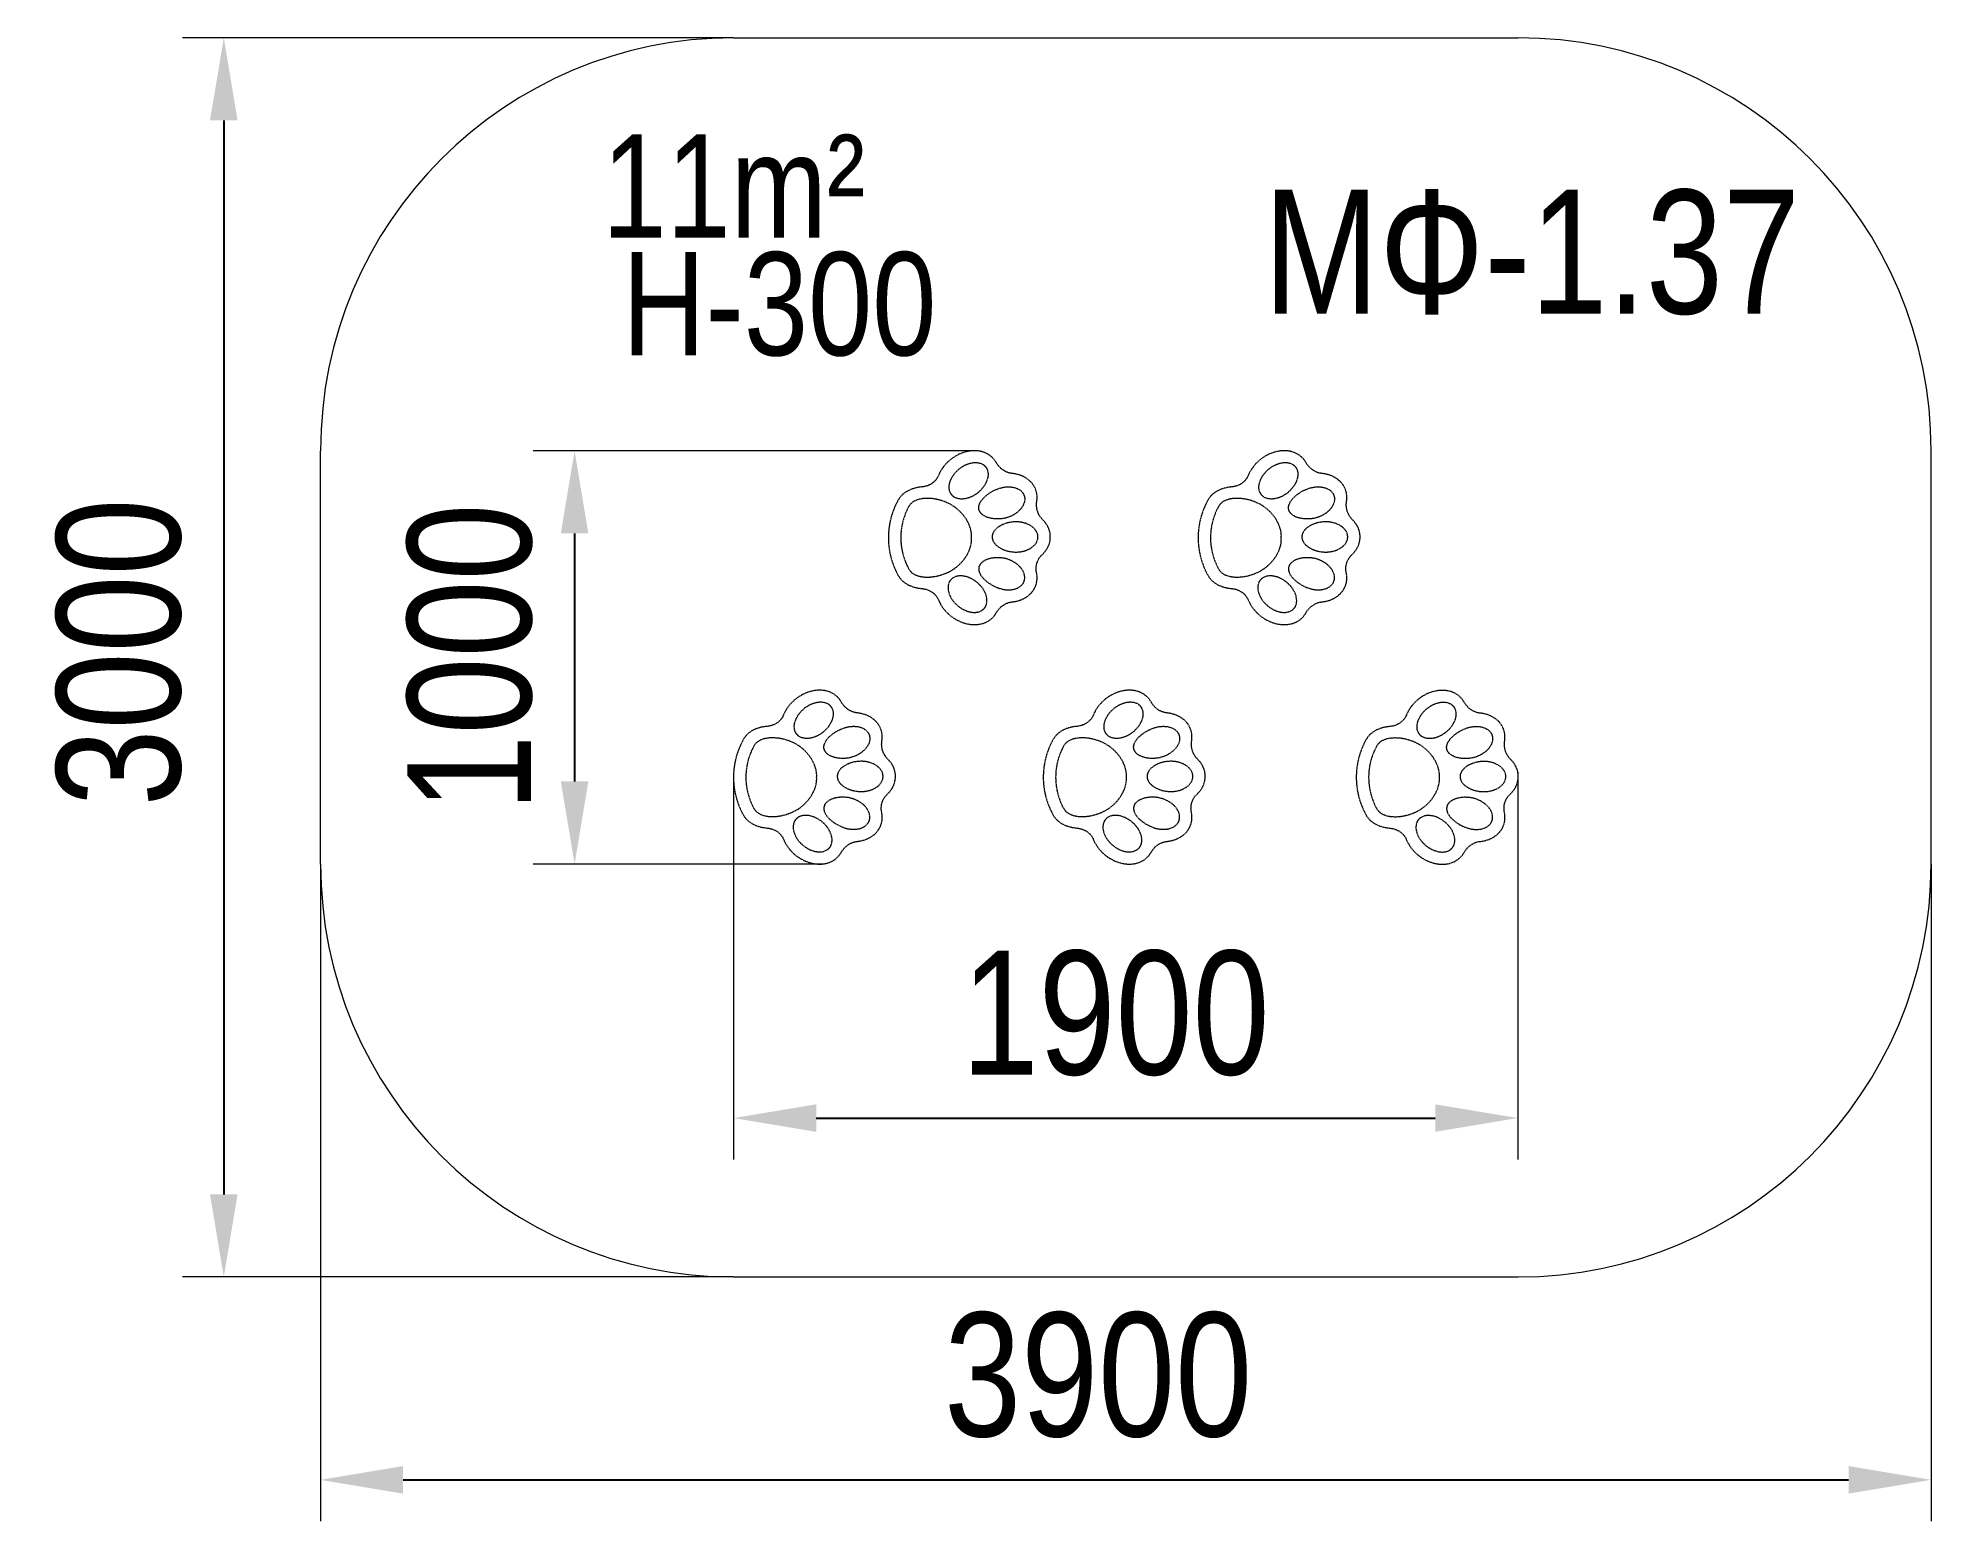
# Model space of a CAD drawing. Header units: millimetres. Extents: x -2496 to 2088, y -2047 to 1545.
import ezdxf

# ---------------------------------------------------------------- set-up
doc = ezdxf.new("R2010")
doc.units = ezdxf.units.MM
doc.linetypes.add('HIDDEN', pattern=[1.905, 1.27, -0.635])
for name, color, linetype in [('DIKOM_АРТИКУЛ', 7, 'Continuous'), ('DIKOM_ЗОНА', 90, 'Continuous'), ('DIKOM_ОБЪЕКТ', 7, 'Continuous'), ('DIKOM_РАЗМЕР_ЗОНА', 7, 'Continuous'), ('DIKOM_РАЗМЕР_ОБЪЕКТА', 7, 'Continuous')]:
    doc.layers.add(name, color=color, linetype=linetype)
doc.styles.add('style1', font='arialbd.ttf', dxfattribs={"width": 0.8})
doc.dimstyles.new('1-50', dxfattribs={"dimtxt": 300, "dimasz": 200, "dimexe": 100, "dimexo": 0, "dimgap": 100, "dimtad": 1, "dimtxsty": 'style1', "dimcen": 200, "dimclrd": 7, "dimclre": 7, "dimclrt": 7, "dimadec": 1, "dimazin": 2, "dimtfac": 1, "dimtmove": 0, "dimatfit": 2, "dimfxl": 0, "dimlwd": 25, "dimlwe": 18, "dimarcsym": 0})

msp = doc.modelspace()

# ---------------------------------------------------------------- texts
at = {"layer": 'DIKOM_АРТИКУЛ', "insert": (472.537, 1177.129), "char_height": 300, "width": 1229.71876, "attachment_point": 1, "style": 'style1'}
msp.add_mtext('{\\fArial|b0|i0|c204|p34;MФ-1.37}', dxfattribs=at)
at = {"layer": 'DIKOM_РАЗМЕР_ОБЪЕКТА', "char_height": 250, "width": 812.38483, "attachment_point": 1, "style": 'style1'}
for s, insert in [('{\\fArial|b0|i0|c204|p34;11m²}', (-1128.952, 1311.195)), ('{\\fArial|b0|i0|c204|p34;H-300}', (-1080.982, 1026.223))]:
    msp.add_mtext(s, dxfattribs=dict(at, insert=insert))

# ---------------------------------------------------------------- blocks, each defined once
blk = doc.blocks.new('*D0')
at = {"layer": 'Defpoints', "color": 0, "linetype": 'Continuous', "transparency": 16777216}
for p in [(-811.1, -256.9, 0), (1087.6, -233.5, 0), (1087.6, -1071)]:
    blk.add_point(p, dxfattribs=at)
at = {"layer": 'DIKOM_РАЗМЕР_ОБЪЕКТА', "color": 7, "linetype": 'Continuous', "lineweight": 18, "transparency": 16777216}
for p, q in [((-811.1, -256.9), (-811.1, -1171)), ((1087.6, -233.5), (1087.6, -1171))]:
    blk.add_line(p, q, dxfattribs=at)
at = {"layer": 'DIKOM_РАЗМЕР_ОБЪЕКТА', "color": 7, "linetype": 'Continuous', "lineweight": 25, "transparency": 16777216}
blk.add_line((-611.1, -1071), (887.6, -1071), dxfattribs=at)
at = {"layer": 'DIKOM_РАЗМЕР_ОБЪЕКТА', "color": 7, "linetype": 'Continuous', "transparency": 16777216}
for points in [[(-611.1, -1037.7), (-611.1, -1104.3), (-811.1, -1071)], [(887.6, -1037.7), (887.6, -1104.3), (1087.6, -1071)]]:
    blk.add_solid(points, dxfattribs=at)
at = {"layer": 'DIKOM_РАЗМЕР_ОБЪЕКТА', "color": 7, "linetype": 'Continuous', "lineweight": 40, "transparency": 16777216, "insert": (113.8, -817.8), "char_height": 300, "attachment_point": 5, "style": 'style1'}
blk.add_mtext('{\\fArial|b0|i0|c204|p34;1900}', dxfattribs=at)
blk = doc.blocks.new('*D1')
at = {"layer": 'Defpoints', "color": 0, "linetype": 'Continuous', "transparency": 16777216}
for p in [(-235.1, 544.9, 0), (-1196.1, -455.7), (-597.4, -455.7, 0)]:
    blk.add_point(p, dxfattribs=at)
at = {"layer": 'DIKOM_РАЗМЕР_ОБЪЕКТА', "color": 7, "linetype": 'Continuous', "lineweight": 18, "transparency": 16777216}
for p, q in [((-235.1, 544.9), (-1296.1, 544.9)), ((-597.4, -455.7), (-1296.1, -455.7))]:
    blk.add_line(p, q, dxfattribs=at)
at = {"layer": 'DIKOM_РАЗМЕР_ОБЪЕКТА', "color": 7, "linetype": 'Continuous', "lineweight": 25, "transparency": 16777216}
blk.add_line((-1196.1, 344.9), (-1196.1, -255.7), dxfattribs=at)
at = {"layer": 'DIKOM_РАЗМЕР_ОБЪЕКТА', "color": 7, "linetype": 'Continuous', "transparency": 16777216}
for points in [[(-1229.5, 344.9), (-1162.8, 344.9), (-1196.1, 544.9)], [(-1229.5, -255.7), (-1162.8, -255.7), (-1196.1, -455.7)]]:
    blk.add_solid(points, dxfattribs=at)
at = {"layer": 'DIKOM_РАЗМЕР_ОБЪЕКТА', "color": 7, "linetype": 'Continuous', "lineweight": 40, "transparency": 16777216, "insert": (-1449.3, 44.6), "char_height": 300, "attachment_point": 5, "rotation": 90, "style": 'style1'}
blk.add_mtext('{\\fArial|b0|i0|c204|p34;1000}', dxfattribs=at)
blk = doc.blocks.new('*D2')
at = {"layer": 'Defpoints', "color": 0, "transparency": 16777216}
for p in [(-811.3, 1545.2), (-2045.5, -1455.9), (-811.1, -1455.9)]:
    blk.add_point(p, dxfattribs=at)
at = {"layer": 'DIKOM_РАЗМЕР_ЗОНА', "color": 7, "lineweight": 18, "transparency": 16777216}
for p, q in [((-811.3, 1545.2), (-2145.5, 1545.2)), ((-811.1, -1455.9), (-2145.5, -1455.9))]:
    blk.add_line(p, q, dxfattribs=at)
at = {"layer": 'DIKOM_РАЗМЕР_ЗОНА', "color": 7, "lineweight": 25, "transparency": 16777216}
blk.add_line((-2045.5, 1345.2), (-2045.5, -1255.9), dxfattribs=at)
at = {"layer": 'DIKOM_РАЗМЕР_ЗОНА', "color": 7, "transparency": 16777216}
for points in [[(-2078.9, 1345.2), (-2012.2, 1345.2), (-2045.5, 1545.2)], [(-2078.9, -1255.9), (-2012.2, -1255.9), (-2045.5, -1455.9)]]:
    blk.add_solid(points, dxfattribs=at)
at = {"layer": 'DIKOM_РАЗМЕР_ЗОНА', "color": 7, "lineweight": 200, "transparency": 16777216, "insert": (-2298.8, 56.8), "char_height": 300, "attachment_point": 5, "rotation": 90, "style": 'style1'}
blk.add_mtext('{\\fArial|b0|i0|c204|p34;3000}', dxfattribs=at)
blk = doc.blocks.new('*D3')
at = {"layer": 'Defpoints', "color": 0, "transparency": 16777216}
for p in [(-1811.3, -455.9), (2088.4, -455.9), (2088.4, -1947.2)]:
    blk.add_point(p, dxfattribs=at)
at = {"layer": 'DIKOM_РАЗМЕР_ЗОНА', "color": 7, "lineweight": 18, "transparency": 16777216}
for p, q in [((-1811.3, -455.9), (-1811.3, -2047.2)), ((2088.4, -455.9), (2088.4, -2047.2))]:
    blk.add_line(p, q, dxfattribs=at)
at = {"layer": 'DIKOM_РАЗМЕР_ЗОНА', "color": 7, "lineweight": 25, "transparency": 16777216}
blk.add_line((-1611.3, -1947.2), (1888.4, -1947.2), dxfattribs=at)
at = {"layer": 'DIKOM_РАЗМЕР_ЗОНА', "color": 7, "transparency": 16777216}
for points in [[(-1611.3, -1913.9), (-1611.3, -1980.6), (-1811.3, -1947.2)], [(1888.4, -1913.9), (1888.4, -1980.6), (2088.4, -1947.2)]]:
    blk.add_solid(points, dxfattribs=at)
at = {"layer": 'DIKOM_РАЗМЕР_ЗОНА', "color": 7, "lineweight": 200, "transparency": 16777216, "insert": (71.6, -1694), "char_height": 300, "attachment_point": 5, "style": 'style1'}
blk.add_mtext('{\\fArial|b0|i0|c204|p34;3900}', dxfattribs=at)

# ---------------------------------------------------------------- dimensions: what is measured, and where the dimension line sits
at = {"layer": 'DIKOM_РАЗМЕР_ЗОНА', "color": 3, "lineweight": 200}
dim = msp.add_linear_dim(base=(-2045.549, -1455.874), p1=(-811.271, 1545.207), p2=(-811.096, -1455.874), angle=90, text='{\\fArial|b0|i0|c204|p34;3000}', dimstyle='1-50', dxfattribs=at)
dim.commit()
dim.dimension.update_dxf_attribs({"geometry": '*D2', "text_midpoint": (-2045.549, 56.758), "dimtype": 160})
dim = msp.add_linear_dim(base=(2088.378, -1947.25), p1=(-1811.271, -455.874), p2=(2088.378, -455.874), text='{\\fArial|b0|i0|c204|p34;3900}', dimstyle='1-50', dxfattribs=at)
dim.commit()
dim.dimension.update_dxf_attribs({"geometry": '*D3', "text_midpoint": (71.582, -1947.25), "dimtype": 160})
at = {"layer": 'DIKOM_РАЗМЕР_ОБЪЕКТА', "color": 7, "linetype": 'Continuous', "lineweight": 40}
dim = msp.add_linear_dim(base=(-1196.119, -455.705), p1=(-235.104, 544.868, 0), p2=(-597.436, -455.705, 0), angle=90, text='{\\fArial|b0|i0|c204|p34;1000}', dimstyle='1-50', dxfattribs=at)
dim.commit()
dim.dimension.update_dxf_attribs({"geometry": '*D1', "text_midpoint": (-1196.119, 44.582), "dimtype": 160})
dim = msp.add_linear_dim(base=(1087.596, -1071), p1=(-811.096, -256.905, 0), p2=(1087.596, -233.537, 0), text='{\\fArial|b0|i0|c204|p34;1900}', dimstyle='1-50', dxfattribs=at)
dim.commit()
dim.dimension.update_dxf_attribs({"geometry": '*D0', "text_midpoint": (113.83, -1071), "dimtype": 160})

# ---------------------------------------------------------------- linework, layer by layer
at = {"layer": 'DIKOM_ЗОНА', "color": 3, "lineweight": 15}
for p, q in [((-811.271, 1545.207), (1088.378, 1545.207)), ((-1811.271, -455.874), (-1811.271, 545.207)), ((2088.378, -455.874), (2088.378, 545.207)), ((-811.271, -1455.874), (1088.378, -1455.874))]:
    msp.add_line(p, q, dxfattribs=at)
for centre, start, end in [((-811.271, 545.207), 90, 180), ((1088.378, 545.207), 0, 90), ((-811.271, -455.874), 180, 270), ((1088.378, -455.874), 270, 0)]:
    msp.add_arc(centre, 1000, start, end, dxfattribs=at)
at = {"layer": 'DIKOM_ОБЪЕКТ', "color": 7, "linetype": 'HIDDEN', "lineweight": 15}
for p, q in [((-642.803, -44.601, 0), (-646.281, -46.411, 0)), ((-639.274, -42.935, 0), (-642.803, -44.601, 0)), ((-635.702, -41.418, 0), (-639.274, -42.935, 0)), ((-632.094, -40.052, 0), (-635.702, -41.418, 0)), ((-628.457, -38.838, 0), (-632.094, -40.052, 0)), ((-624.8, -37.778, 0), (-628.457, -38.838, 0)), ((-621.128, -36.876, 0), (-624.8, -37.778, 0)), ((-617.45, -36.133, 0), (-621.128, -36.876, 0)), ((-613.773, -35.55, 0), (-617.45, -36.133, 0)), ((-610.104, -35.132, 0), (-613.773, -35.55, 0)), ((-606.45, -34.878, 0), (-610.104, -35.132, 0)), ((-602.819, -34.793, 0), (-606.45, -34.878, 0)), ((-599.218, -34.878, 0), (-602.819, -34.793, 0)), ((-595.654, -35.134, 0), (-599.218, -34.878, 0)), ((-592.136, -35.564, 0), (-595.654, -35.134, 0)), ((-588.669, -36.172, 0), (-592.136, -35.564, 0)), ((-585.261, -36.957, 0), (-588.669, -36.172, 0)), ((-581.921, -37.923, 0), (-585.261, -36.957, 0)), ((-578.654, -39.073, 0), (-581.921, -37.923, 0)), ((-575.469, -40.407, 0), (-578.654, -39.073, 0)), ((-572.373, -41.928, 0), (-575.469, -40.407, 0)), ((-569.372, -43.639, 0), (-572.373, -41.928, 0)), ((-566.475, -45.541, 0), (-569.372, -43.639, 0)), ((-563.688, -47.637, 0), (-566.475, -45.541, 0)), ((-688.032, -89.951, 0), (-690.377, -95.163, 0)), ((-685.344, -84.839, 0), (-688.032, -89.951, 0)), ((-682.324, -79.85, 0), (-685.344, -84.839, 0)), ((-678.985, -75.008, 0), (-682.324, -79.85, 0)), ((-675.337, -70.337, 0), (-678.985, -75.008, 0)), ((-671.392, -65.86, 0), (-675.337, -70.337, 0)), ((-667.162, -61.601, 0), (-671.392, -65.86, 0)), ((-662.66, -57.583, 0), (-667.162, -61.601, 0)), ((-659.544, -55.074, 0), (-662.66, -57.583, 0)), ((-656.341, -52.7, 0), (-659.544, -55.074, 0)), ((-653.058, -50.464, 0), (-656.341, -52.7, 0)), ((-649.702, -48.367, 0), (-653.058, -50.464, 0)), ((-646.281, -46.411, 0), (-649.702, -48.367, 0)), ((-561.02, -49.929, 0), (-563.688, -47.637, 0)), ((-558.477, -52.419, 0), (-561.02, -49.929, 0)), ((-556.066, -55.109, 0), (-558.477, -52.419, 0)), ((-554.499, -57.065, 0), (-556.066, -55.109, 0)), ((-553.038, -59.068, 0), (-554.499, -57.065, 0)), ((-551.682, -61.116, 0), (-553.038, -59.068, 0)), ((-550.43, -63.206, 0), (-551.682, -61.116, 0)), ((-548.801, -65.898, 0), (-550.43, -63.206, 0)), ((-547.037, -68.482, 0), (-548.801, -65.898, 0)), ((-545.145, -70.953, 0), (-547.037, -68.482, 0)), ((-543.13, -73.303, 0), (-545.145, -70.953, 0)), ((-540.998, -75.527, 0), (-543.13, -73.303, 0)), ((-538.755, -77.619, 0), (-540.998, -75.527, 0)), ((-536.405, -79.571, 0), (-538.755, -77.619, 0)), ((-533.955, -81.38, 0), (-536.405, -79.571, 0)), ((-531.41, -83.037, 0), (-533.955, -81.38, 0)), ((-528.776, -84.537, 0), (-531.41, -83.037, 0)), ((-526.058, -85.874, 0), (-528.776, -84.537, 0)), ((-523.263, -87.042, 0), (-526.058, -85.874, 0)), ((-520.395, -88.034, 0), (-523.263, -87.042, 0)), ((-517.461, -88.846, 0), (-520.395, -88.034, 0)), ((-514.466, -89.469, 0), (-517.461, -88.846, 0)), ((-511.415, -89.898, 0), (-514.466, -89.469, 0)), ((-506.633, -90.542, 0), (-511.415, -89.898, 0)), ((-501.939, -91.433, 0), (-506.633, -90.542, 0)), ((-497.35, -92.573, 0), (-501.939, -91.433, 0)), ((-771.345, -136.187, 0), (-774.042, -138.222, 0)), ((-768.499, -134.291, 0), (-771.345, -136.187, 0)), ((-765.512, -132.532, 0), (-768.499, -134.291, 0)), ((-762.392, -130.909, 0), (-765.512, -132.532, 0)), ((-759.145, -129.422, 0), (-762.392, -130.909, 0)), ((-755.78, -128.069, 0), (-759.145, -129.422, 0)), ((-752.303, -126.848, 0), (-755.78, -128.069, 0)), ((-748.722, -125.761, 0), (-752.303, -126.848, 0)), ((-745.044, -124.804, 0), (-748.722, -125.761, 0)), ((-741.277, -123.977, 0), (-745.044, -124.804, 0)), ((-737.428, -123.28, 0), (-741.277, -123.977, 0)), ((-729.514, -122.268, 0), (-737.428, -123.28, 0)), ((-726.289, -121.864, 0), (-729.514, -122.268, 0)), ((-723.12, -121.269, 0), (-726.289, -121.864, 0)), ((-720.016, -120.487, 0), (-723.12, -121.269, 0)), ((-716.988, -119.522, 0), (-720.016, -120.487, 0)), ((-714.047, -118.379, 0), (-716.988, -119.522, 0)), ((-711.203, -117.06, 0), (-714.047, -118.379, 0)), ((-708.466, -115.57, 0), (-711.203, -117.06, 0)), ((-705.847, -113.914, 0), (-708.466, -115.57, 0)), ((-703.355, -112.096, 0), (-705.847, -113.914, 0)), ((-701.003, -110.119, 0), (-703.355, -112.096, 0)), ((-699.881, -109.072, 0), (-701.003, -110.119, 0)), ((-698.799, -107.987, 0), (-699.881, -109.072, 0)), ((-697.756, -106.866, 0), (-698.799, -107.987, 0)), ((-696.754, -105.706, 0), (-697.756, -106.866, 0)), ((-695.795, -104.511, 0), (-696.754, -105.706, 0)), ((-694.879, -103.279, 0), (-695.795, -104.511, 0)), ((-694.009, -102.012, 0), (-694.879, -103.279, 0)), ((-693.184, -100.71, 0), (-694.009, -102.012, 0)), ((-692.408, -99.373, 0), (-693.184, -100.71, 0)), ((-691.68, -98.003, 0), (-692.408, -99.373, 0)), ((-691.003, -96.599, 0), (-691.68, -98.003, 0)), ((-690.377, -95.163, 0), (-691.003, -96.599, 0)), ((-492.882, -93.96, 0), (-497.35, -92.573, 0)), ((-488.551, -95.593, 0), (-492.882, -93.96, 0)), ((-484.373, -97.47, 0), (-488.551, -95.593, 0)), ((-480.365, -99.592, 0), (-484.373, -97.47, 0)), ((-476.542, -101.957, 0), (-480.365, -99.592, 0)), ((-474.705, -103.23, 0), (-476.542, -101.957, 0)), ((-472.921, -104.564, 0), (-474.705, -103.23, 0)), ((-471.191, -105.957, 0), (-472.921, -104.564, 0)), ((-469.517, -107.412, 0), (-471.191, -105.957, 0)), ((-467.902, -108.925, 0), (-469.517, -107.412, 0)), ((-466.347, -110.5, 0), (-467.902, -108.925, 0)), ((-464.854, -112.133, 0), (-466.347, -110.5, 0)), ((-463.426, -113.827, 0), (-464.854, -112.133, 0)), ((-462.065, -115.58, 0), (-463.426, -113.827, 0)), ((-460.772, -117.392, 0), (-462.065, -115.58, 0)), ((-459.549, -119.264, 0), (-460.772, -117.392, 0)), ((-458.399, -121.194, 0), (-459.549, -119.264, 0)), ((-457.324, -123.184, 0), (-458.399, -121.194, 0)), ((-456.324, -125.233, 0), (-457.324, -123.184, 0)), ((-455.404, -127.34, 0), (-456.324, -125.233, 0)), ((-454.564, -129.507, 0), (-455.404, -127.34, 0)), ((-453.434, -132.958, 0), (-454.564, -129.507, 0)), ((-452.547, -136.424, 0), (-453.434, -132.958, 0)), ((-451.897, -139.9, 0), (-452.547, -136.424, 0)), ((-798.842, -177.963, 0), (-802.693, -188.903, 0)), ((-794.291, -167.225, 0), (-798.842, -177.963, 0)), ((-789.039, -156.724, 0), (-794.291, -167.225, 0)), ((-787.325, -153.727, 0), (-789.039, -156.724, 0)), ((-785.465, -150.829, 0), (-787.325, -153.727, 0)), ((-783.425, -147.989, 0), (-785.465, -150.829, 0)), ((-781.17, -145.165, 0), (-783.425, -147.989, 0)), ((-778.962, -142.71, 0), (-781.17, -145.165, 0)), ((-776.584, -140.395, 0), (-778.962, -142.71, 0)), ((-774.042, -138.222, 0), (-776.584, -140.395, 0)), ((-452.668, -166.457, 0), (-452.627, -163.388, 0)), ((-452.531, -169.508, 0), (-452.668, -166.457, 0)), ((-452.627, -163.388, 0), (-452.406, -160.31, 0)), ((-452.216, -172.535, 0), (-452.531, -169.508, 0)), ((-452.406, -160.31, 0), (-452.003, -157.232, 0)), ((-451.728, -175.529, 0), (-452.216, -172.535, 0)), ((-452.003, -157.232, 0), (-451.553, -153.789, 0)), ((-451.478, -143.379, 0), (-451.897, -139.9, 0)), ((-451.067, -178.482, 0), (-451.728, -175.529, 0)), ((-451.553, -153.789, 0), (-451.312, -150.329, 0)), ((-451.285, -146.858, 0), (-451.478, -143.379, 0)), ((-451.312, -150.329, 0), (-451.285, -146.858, 0)), ((-450.234, -181.386, 0), (-451.067, -178.482, 0)), ((-449.233, -184.234, 0), (-450.234, -181.386, 0)), ((-810.045, -222.6, 0), (-811.095, -234.012, 0)), ((-808.295, -211.255, 0), (-810.045, -222.6, 0)), ((-805.844, -200.011, 0), (-808.295, -211.255, 0)), ((-802.693, -188.903, 0), (-805.844, -200.011, 0)), ((-448.065, -187.017, 0), (-449.233, -184.234, 0)), ((-446.732, -189.727, 0), (-448.065, -187.017, 0)), ((-445.236, -192.357, 0), (-446.732, -189.727, 0)), ((-443.578, -194.898, 0), (-445.236, -192.357, 0)), ((-441.761, -197.343, 0), (-443.578, -194.898, 0)), ((-439.786, -199.684, 0), (-441.761, -197.343, 0)), ((-437.656, -201.912, 0), (-439.786, -199.684, 0)), ((-435.582, -204.037, 0), (-437.656, -201.912, 0)), ((-433.612, -206.234, 0), (-435.582, -204.037, 0)), ((-431.75, -208.501, 0), (-433.612, -206.234, 0)), ((-430.001, -210.836, 0), (-431.75, -208.501, 0)), ((-428.369, -213.238, 0), (-430.001, -210.836, 0)), ((-426.856, -215.705, 0), (-428.369, -213.238, 0)), ((-425.469, -218.235, 0), (-426.856, -215.705, 0)), ((-424.21, -220.827, 0), (-425.469, -218.235, 0)), ((-423.085, -223.477, 0), (-424.21, -220.827, 0)), ((-422.096, -226.186, 0), (-423.085, -223.477, 0)), ((-421.247, -228.951, 0), (-422.096, -226.186, 0)), ((-420.545, -231.77, 0), (-421.247, -228.951, 0)), ((-811.095, -234.012, 0), (-811.446, -245.458, 0)), ((-811.446, -245.458, 0), (-811.096, -256.905, 0)), ((-811.096, -256.905, 0), (-810.045, -268.317, 0)), ((-810.045, -268.317, 0), (-808.295, -279.662, 0)), ((-430.887, -277.48, 0), (-429.124, -275.009, 0)), ((-429.124, -275.009, 0), (-427.49, -272.467, 0)), ((-427.49, -272.467, 0), (-425.99, -269.855, 0)), ((-425.99, -269.855, 0), (-424.628, -267.176, 0)), ((-424.628, -267.176, 0), (-423.408, -264.431, 0)), ((-423.408, -264.431, 0), (-422.337, -261.623, 0)), ((-422.337, -261.623, 0), (-421.417, -258.753, 0)), ((-421.417, -258.753, 0), (-420.655, -255.824, 0)), ((-420.655, -255.824, 0), (-420.053, -252.838, 0)), ((-419.991, -234.641, 0), (-420.545, -231.77, 0)), ((-420.053, -252.838, 0), (-419.618, -249.796, 0)), ((-419.59, -237.564, 0), (-419.991, -234.641, 0)), ((-419.618, -249.796, 0), (-419.354, -246.701, 0)), ((-419.347, -240.535, 0), (-419.59, -237.564, 0)), ((-419.354, -246.701, 0), (-419.265, -243.554, 0)), ((-419.265, -243.554, 0), (-419.347, -240.535, 0)), ((-808.295, -279.662, 0), (-805.844, -290.905, 0)), ((-805.844, -290.905, 0), (-802.693, -302.014, 0)), ((-802.693, -302.014, 0), (-798.842, -312.954, 0)), ((-798.842, -312.954, 0), (-794.291, -323.692, 0)), ((-453.676, -321.247, 0), (-453.643, -318.257, 0)), ((-453.643, -318.257, 0), (-453.421, -315.287, 0)), ((-453.421, -315.287, 0), (-453.011, -312.346, 0)), ((-453.011, -312.346, 0), (-452.416, -309.445, 0)), ((-452.416, -309.445, 0), (-451.639, -306.593, 0)), ((-451.639, -306.593, 0), (-450.682, -303.799, 0)), ((-450.682, -303.799, 0), (-449.547, -301.07, 0)), ((-449.547, -301.07, 0), (-448.236, -298.418, 0)), ((-448.236, -298.418, 0), (-446.753, -295.85, 0)), ((-446.753, -295.85, 0), (-445.099, -293.376, 0)), ((-445.099, -293.376, 0), (-443.276, -291.005, 0)), ((-443.276, -291.005, 0), (-441.289, -288.746, 0)), ((-441.289, -288.746, 0), (-439.137, -286.609, 0)), ((-439.137, -286.609, 0), (-436.904, -284.444, 0)), ((-436.904, -284.444, 0), (-434.782, -282.199, 0)), ((-434.782, -282.199, 0), (-432.775, -279.878, 0)), ((-432.775, -279.878, 0), (-430.887, -277.48, 0)), ((-794.291, -323.692, 0), (-789.04, -334.193, 0)), ((-789.04, -334.193, 0), (-787.325, -337.191, 0)), ((-787.325, -337.191, 0), (-785.465, -340.089, 0)), ((-785.465, -340.089, 0), (-783.424, -342.931, 0)), ((-783.424, -342.931, 0), (-781.169, -345.754, 0)), ((-781.169, -345.754, 0), (-778.961, -348.21, 0)), ((-778.961, -348.21, 0), (-776.582, -350.525, 0)), ((-776.582, -350.525, 0), (-774.04, -352.699, 0)), ((-774.04, -352.699, 0), (-771.342, -354.734, 0)), ((-771.342, -354.734, 0), (-768.496, -356.63, 0)), ((-768.496, -356.63, 0), (-765.509, -358.389, 0)), ((-765.509, -358.389, 0), (-762.388, -360.012, 0)), ((-762.388, -360.012, 0), (-759.14, -361.499, 0)), ((-759.14, -361.499, 0), (-755.774, -362.852, 0)), ((-755.774, -362.852, 0), (-752.296, -364.073, 0)), ((-752.296, -364.073, 0), (-748.715, -365.16, 0)), ((-748.715, -365.16, 0), (-745.036, -366.117, 0)), ((-745.036, -366.117, 0), (-741.268, -366.944, 0)), ((-457.324, -367.526, 0), (-456.324, -365.478, 0)), ((-456.324, -365.478, 0), (-455.404, -363.37, 0)), ((-455.404, -363.37, 0), (-454.564, -361.204, 0)), ((-454.564, -361.204, 0), (-453.902, -359.277, 0)), ((-453.902, -359.277, 0), (-453.317, -357.345, 0)), ((-453.517, -324.25, 0), (-453.676, -321.247, 0)), ((-453.162, -327.256, 0), (-453.517, -324.25, 0)), ((-453.317, -357.345, 0), (-452.808, -355.408, 0)), ((-452.611, -330.255, 0), (-453.162, -327.256, 0)), ((-452.808, -355.408, 0), (-452.373, -353.468, 0)), ((-451.908, -334.081, 0), (-452.611, -330.255, 0)), ((-452.373, -353.468, 0), (-452.012, -351.526, 0)), ((-452.012, -351.526, 0), (-451.723, -349.582, 0)), ((-451.46, -337.934, 0), (-451.908, -334.081, 0)), ((-451.723, -349.582, 0), (-451.506, -347.636, 0)), ((-451.506, -347.636, 0), (-451.359, -345.692, 0)), ((-451.274, -341.807, 0), (-451.46, -337.934, 0)), ((-451.359, -345.692, 0), (-451.282, -343.748, 0)), ((-451.282, -343.748, 0), (-451.274, -341.807, 0)), ((-741.268, -366.944, 0), (-737.419, -367.641, 0)), ((-737.419, -367.641, 0), (-729.503, -368.653, 0)), ((-729.503, -368.653, 0), (-726.276, -369.056, 0)), ((-726.276, -369.056, 0), (-723.104, -369.65, 0)), ((-723.104, -369.65, 0), (-719.997, -370.432, 0)), ((-719.997, -370.432, 0), (-716.967, -371.396, 0)), ((-716.967, -371.396, 0), (-714.022, -372.539, 0)), ((-714.022, -372.539, 0), (-711.174, -373.857, 0)), ((-711.174, -373.857, 0), (-708.433, -375.346, 0)), ((-708.433, -375.346, 0), (-705.81, -377, 0)), ((-705.81, -377, 0), (-703.314, -378.818, 0)), ((-703.314, -378.818, 0), (-700.956, -380.794, 0)), ((-700.956, -380.794, 0), (-699.832, -381.84, 0)), ((-699.832, -381.84, 0), (-698.747, -382.924, 0)), ((-698.747, -382.924, 0), (-697.701, -384.046, 0)), ((-697.701, -384.046, 0), (-696.696, -385.205, 0)), ((-696.696, -385.205, 0), (-695.734, -386.4, 0)), ((-695.734, -386.4, 0), (-694.815, -387.632, 0)), ((-694.815, -387.632, 0), (-693.941, -388.898, 0)), ((-693.941, -388.898, 0), (-693.114, -390.2, 0)), ((-693.114, -390.2, 0), (-692.334, -391.536, 0)), ((-692.334, -391.536, 0), (-691.602, -392.906, 0)), ((-691.602, -392.906, 0), (-690.921, -394.31, 0)), ((-690.921, -394.31, 0), (-690.291, -395.747, 0)), ((-690.291, -395.747, 0), (-687.946, -400.931, 0)), ((-687.946, -400.931, 0), (-685.261, -406.015, 0)), ((-685.261, -406.015, 0), (-682.247, -410.977, 0)), ((-682.247, -410.977, 0), (-678.917, -415.792, 0)), ((-538.755, -413.092, 0), (-536.405, -411.139, 0)), ((-536.405, -411.139, 0), (-533.955, -409.331, 0)), ((-533.955, -409.331, 0), (-531.41, -407.674, 0)), ((-531.41, -407.674, 0), (-528.776, -406.173, 0)), ((-528.776, -406.173, 0), (-526.058, -404.836, 0)), ((-526.058, -404.836, 0), (-523.263, -403.669, 0)), ((-523.263, -403.669, 0), (-520.395, -402.675, 0)), ((-520.395, -402.675, 0), (-517.461, -401.865, 0)), ((-517.461, -401.865, 0), (-514.466, -401.241, 0)), ((-514.466, -401.241, 0), (-511.416, -400.812, 0)), ((-511.416, -400.812, 0), (-506.633, -400.169, 0)), ((-506.633, -400.169, 0), (-501.939, -399.277, 0)), ((-501.939, -399.277, 0), (-497.35, -398.137, 0)), ((-497.35, -398.137, 0), (-492.882, -396.75, 0)), ((-492.882, -396.75, 0), (-488.551, -395.117, 0)), ((-488.551, -395.117, 0), (-484.373, -393.24, 0)), ((-484.373, -393.24, 0), (-480.365, -391.118, 0)), ((-480.365, -391.118, 0), (-476.542, -388.753, 0)), ((-476.542, -388.753, 0), (-474.705, -387.48, 0)), ((-474.705, -387.48, 0), (-472.921, -386.147, 0)), ((-472.921, -386.147, 0), (-471.191, -384.753, 0)), ((-471.191, -384.753, 0), (-469.517, -383.299, 0)), ((-469.517, -383.299, 0), (-467.902, -381.785, 0)), ((-467.902, -381.785, 0), (-466.347, -380.211, 0)), ((-466.347, -380.211, 0), (-464.855, -378.577, 0)), ((-464.855, -378.577, 0), (-463.427, -376.884, 0)), ((-463.427, -376.884, 0), (-462.065, -375.131, 0)), ((-462.065, -375.131, 0), (-460.772, -373.318, 0)), ((-460.772, -373.318, 0), (-459.549, -371.447, 0)), ((-459.549, -371.447, 0), (-458.399, -369.516, 0)), ((-458.399, -369.516, 0), (-457.324, -367.526, 0)), ((-678.917, -415.792, 0), (-675.282, -420.438, 0)), ((-675.282, -420.438, 0), (-671.353, -424.891, 0)), ((-671.353, -424.891, 0), (-667.142, -429.129, 0)), ((-667.142, -429.129, 0), (-662.66, -433.127, 0)), ((-662.66, -433.127, 0), (-659.544, -435.636, 0)), ((-659.544, -435.636, 0), (-656.341, -438.01, 0)), ((-656.341, -438.01, 0), (-653.058, -440.246, 0)), ((-653.058, -440.246, 0), (-649.702, -442.343, 0)), ((-649.702, -442.343, 0), (-646.282, -444.298, 0)), ((-646.282, -444.298, 0), (-642.803, -446.11, 0)), ((-642.803, -446.11, 0), (-639.274, -447.775, 0)), ((-639.274, -447.775, 0), (-635.702, -449.292, 0)), ((-635.702, -449.292, 0), (-632.094, -450.659, 0)), ((-632.094, -450.659, 0), (-628.458, -451.873, 0)), ((-628.458, -451.873, 0), (-624.8, -452.932, 0)), ((-624.8, -452.932, 0), (-621.128, -453.835, 0)), ((-621.128, -453.835, 0), (-617.45, -454.578, 0)), ((-617.45, -454.578, 0), (-613.773, -455.16, 0)), ((-613.773, -455.16, 0), (-610.104, -455.578, 0)), ((-610.104, -455.578, 0), (-606.45, -455.832, 0)), ((-606.45, -455.832, 0), (-602.819, -455.917, 0)), ((-602.819, -455.917, 0), (-599.218, -455.833, 0)), ((-599.218, -455.833, 0), (-595.654, -455.576, 0)), ((-595.654, -455.576, 0), (-592.136, -455.146, 0)), ((-592.136, -455.146, 0), (-588.669, -454.539, 0)), ((-588.669, -454.539, 0), (-585.262, -453.753, 0)), ((-585.262, -453.753, 0), (-581.921, -452.787, 0)), ((-581.921, -452.787, 0), (-578.654, -451.637, 0)), ((-578.654, -451.637, 0), (-575.469, -450.304, 0)), ((-575.469, -450.304, 0), (-572.373, -448.782, 0)), ((-572.373, -448.782, 0), (-569.372, -447.071, 0)), ((-569.372, -447.071, 0), (-566.475, -445.169, 0)), ((-566.475, -445.169, 0), (-563.688, -443.073, 0)), ((-563.688, -443.073, 0), (-561.02, -440.782, 0)), ((-561.02, -440.782, 0), (-558.477, -438.291, 0)), ((-558.477, -438.291, 0), (-556.066, -435.601, 0)), ((-556.066, -435.601, 0), (-554.499, -433.645, 0)), ((-554.499, -433.645, 0), (-553.038, -431.642, 0)), ((-553.038, -431.642, 0), (-551.682, -429.594, 0)), ((-551.682, -429.594, 0), (-550.43, -427.505, 0)), ((-550.43, -427.505, 0), (-548.801, -424.812, 0)), ((-548.801, -424.812, 0), (-547.037, -422.227, 0)), ((-547.037, -422.227, 0), (-545.145, -419.757, 0)), ((-545.145, -419.757, 0), (-543.13, -417.407, 0)), ((-543.13, -417.407, 0), (-540.998, -415.183, 0)), ((-540.998, -415.183, 0), (-538.755, -413.092, 0))]:
    msp.add_line(p, q, dxfattribs=at)
at = {"layer": 'DIKOM_ОБЪЕКТ', "color": 7, "linetype": 'HIDDEN', "lineweight": 15, "extrusion": (-2.49609e-07, 2.09447e-07, -1)}
for p, q in [((-653.251, -92.906, 0), (-651.727, -90.876, 0)), ((-651.727, -90.876, 0), (-650.109, -88.874, 0)), ((-650.109, -88.874, 0), (-648.4, -86.905, 0)), ((-648.4, -86.905, 0), (-646.6, -84.973, 0)), ((-646.6, -84.973, 0), (-644.71, -83.083, 0)), ((-644.71, -83.083, 0), (-642.731, -81.238, 0)), ((-642.731, -81.238, 0), (-640.665, -79.442, 0)), ((-640.665, -79.442, 0), (-638.537, -77.719, 0)), ((-638.537, -77.719, 0), (-636.376, -76.09, 0)), ((-636.376, -76.09, 0), (-634.186, -74.557, 0)), ((-634.186, -74.557, 0), (-631.972, -73.12, 0)), ((-631.972, -73.12, 0), (-629.736, -71.778, 0)), ((-629.736, -71.778, 0), (-627.484, -70.533, 0)), ((-627.484, -70.533, 0), (-625.219, -69.385, 0)), ((-625.219, -69.385, 0), (-622.945, -68.334, 0)), ((-622.945, -68.334, 0), (-620.667, -67.38, 0)), ((-620.667, -67.38, 0), (-618.388, -66.524, 0)), ((-618.388, -66.524, 0), (-616.113, -65.768, 0)), ((-616.113, -65.768, 0), (-613.846, -65.109, 0)), ((-613.846, -65.109, 0), (-611.59, -64.549, 0)), ((-611.59, -64.549, 0), (-609.349, -64.09, 0)), ((-609.349, -64.09, 0), (-607.129, -63.73, 0)), ((-607.129, -63.73, 0), (-604.932, -63.47, 0)), ((-604.932, -63.47, 0), (-602.763, -63.311, 0)), ((-602.763, -63.311, 0), (-600.626, -63.253, 0)), ((-600.626, -63.253, 0), (-598.526, -63.296, 0)), ((-598.526, -63.296, 0), (-596.465, -63.441, 0)), ((-596.465, -63.441, 0), (-594.448, -63.689, 0)), ((-594.448, -63.689, 0), (-592.48, -64.039, 0)), ((-592.48, -64.039, 0), (-590.563, -64.492, 0)), ((-590.563, -64.492, 0), (-588.703, -65.049, 0)), ((-588.703, -65.049, 0), (-586.904, -65.71, 0)), ((-586.904, -65.71, 0), (-585.169, -66.474, 0)), ((-585.169, -66.474, 0), (-583.502, -67.343, 0)), ((-583.502, -67.343, 0), (-581.908, -68.317, 0)), ((-581.908, -68.317, 0), (-581.139, -68.844, 0)), ((-581.139, -68.844, 0), (-580.39, -69.397, 0)), ((-580.39, -69.397, 0), (-579.661, -69.976, 0)), ((-579.661, -69.976, 0), (-578.953, -70.581, 0)), ((-578.953, -70.581, 0), (-578.266, -71.214, 0)), ((-578.266, -71.214, 0), (-577.601, -71.873, 0)), ((-577.601, -71.873, 0), (-576.958, -72.558, 0)), ((-576.958, -72.558, 0), (-576.337, -73.271, 0)), ((-576.337, -73.271, 0), (-575.744, -74.005, 0)), ((-575.744, -74.005, 0), (-575.18, -74.758, 0)), ((-575.18, -74.758, 0), (-574.647, -75.528, 0)), ((-574.647, -75.528, 0), (-574.143, -76.314, 0)), ((-574.143, -76.314, 0), (-573.67, -77.116, 0)), ((-573.67, -77.116, 0), (-573.226, -77.935, 0)), ((-573.226, -77.935, 0), (-572.811, -78.768, 0)), ((-572.811, -78.768, 0), (-572.426, -79.616, 0)), ((-572.426, -79.616, 0), (-571.744, -81.356, 0)), ((-571.744, -81.356, 0), (-571.177, -83.148, 0)), ((-571.177, -83.148, 0), (-570.726, -84.99, 0)), ((-570.726, -84.99, 0), (-570.388, -86.877, 0)), ((-570.388, -86.877, 0), (-570.163, -88.805, 0)), ((-570.163, -88.805, 0), (-570.049, -90.771, 0)), ((-570.049, -90.771, 0), (-570.046, -92.77, 0)), ((-664.203, -122.221, 0), (-664.097, -120.191, 0)), ((-664.2, -124.22, 0), (-664.203, -122.221, 0)), ((-664.087, -126.186, 0), (-664.2, -124.22, 0)), ((-664.097, -120.191, 0), (-663.882, -118.137, 0)), ((-663.862, -128.114, 0), (-664.087, -126.186, 0)), ((-663.882, -118.137, 0), (-663.56, -116.06, 0)), ((-663.524, -130.002, 0), (-663.862, -128.114, 0)), ((-663.56, -116.06, 0), (-663.132, -113.966, 0)), ((-663.072, -131.843, 0), (-663.524, -130.002, 0)), ((-663.132, -113.966, 0), (-662.599, -111.858, 0)), ((-662.506, -133.635, 0), (-663.072, -131.843, 0)), ((-662.599, -111.858, 0), (-661.962, -109.74, 0)), ((-661.823, -135.374, 0), (-662.506, -133.635, 0)), ((-661.962, -109.74, 0), (-661.221, -107.616, 0)), ((-661.438, -136.223, 0), (-661.823, -135.374, 0)), ((-661.024, -137.056, 0), (-661.438, -136.223, 0)), ((-661.221, -107.616, 0), (-660.38, -105.489, 0)), ((-660.58, -137.874, 0), (-661.024, -137.056, 0)), ((-660.38, -105.489, 0), (-659.437, -103.365, 0)), ((-659.437, -103.365, 0), (-658.395, -101.245, 0)), ((-658.395, -101.245, 0), (-657.254, -99.137, 0)), ((-657.254, -99.137, 0), (-656.015, -97.041, 0)), ((-656.015, -97.041, 0), (-654.681, -94.963, 0)), ((-654.681, -94.963, 0), (-653.251, -92.906, 0)), ((-595.713, -137.272, 0), (-597.874, -138.9, 0)), ((-593.585, -135.549, 0), (-595.713, -137.272, 0)), ((-591.519, -133.753, 0), (-593.585, -135.549, 0)), ((-589.54, -131.908, 0), (-591.519, -133.753, 0)), ((-587.65, -130.017, 0), (-589.54, -131.908, 0)), ((-585.849, -128.086, 0), (-587.65, -130.017, 0)), ((-584.14, -126.117, 0), (-585.849, -128.086, 0)), ((-582.523, -124.116, 0), (-584.14, -126.117, 0)), ((-580.999, -122.085, 0), (-582.523, -124.116, 0)), ((-579.569, -120.028, 0), (-580.999, -122.085, 0)), ((-578.234, -117.95, 0), (-579.569, -120.028, 0)), ((-576.996, -115.854, 0), (-578.234, -117.95, 0)), ((-575.855, -113.745, 0), (-576.996, -115.854, 0)), ((-574.813, -111.626, 0), (-575.855, -113.745, 0)), ((-573.87, -109.502, 0), (-574.813, -111.626, 0)), ((-573.028, -107.376, 0), (-573.87, -109.502, 0)), ((-572.288, -105.251, 0), (-573.028, -107.376, 0)), ((-571.651, -103.133, 0), (-572.288, -105.251, 0)), ((-571.117, -101.025, 0), (-571.651, -103.133, 0)), ((-570.689, -98.93, 0), (-571.117, -101.025, 0)), ((-570.367, -96.854, 0), (-570.689, -98.93, 0)), ((-570.152, -94.799, 0), (-570.367, -96.854, 0)), ((-570.046, -92.77, 0), (-570.152, -94.799, 0)), ((-569.637, -139.552, 0), (-565.14, -136.51, 0)), ((-565.14, -136.51, 0), (-560.415, -133.68, 0)), ((-560.415, -133.68, 0), (-555.506, -131.086, 0)), ((-555.506, -131.086, 0), (-550.458, -128.757, 0)), ((-550.458, -128.757, 0), (-545.315, -126.719, 0)), ((-545.315, -126.719, 0), (-542.726, -125.827, 0)), ((-542.726, -125.827, 0), (-540.138, -125.036, 0)), ((-540.138, -125.036, 0), (-537.556, -124.345, 0)), ((-537.556, -124.345, 0), (-534.984, -123.752, 0)), ((-534.984, -123.752, 0), (-532.424, -123.255, 0)), ((-532.424, -123.255, 0), (-529.882, -122.856, 0)), ((-529.882, -122.856, 0), (-527.361, -122.551, 0)), ((-527.361, -122.551, 0), (-524.865, -122.341, 0)), ((-524.865, -122.341, 0), (-522.398, -122.224, 0)), ((-522.398, -122.224, 0), (-519.964, -122.199, 0)), ((-519.964, -122.199, 0), (-517.567, -122.266, 0)), ((-517.567, -122.266, 0), (-515.211, -122.423, 0)), ((-515.211, -122.423, 0), (-512.9, -122.669, 0)), ((-512.9, -122.669, 0), (-510.637, -123.003, 0)), ((-510.637, -123.003, 0), (-508.427, -123.424, 0)), ((-508.427, -123.424, 0), (-506.274, -123.931, 0)), ((-506.274, -123.931, 0), (-504.182, -124.524, 0)), ((-504.182, -124.524, 0), (-502.154, -125.2, 0)), ((-502.154, -125.2, 0), (-500.195, -125.959, 0)), ((-500.195, -125.959, 0), (-498.308, -126.801, 0)), ((-498.308, -126.801, 0), (-496.498, -127.723, 0)), ((-496.498, -127.723, 0), (-494.768, -128.725, 0)), ((-494.768, -128.725, 0), (-493.122, -129.807, 0)), ((-493.122, -129.807, 0), (-491.564, -130.966, 0)), ((-491.564, -130.966, 0), (-490.099, -132.202, 0)), ((-490.099, -132.202, 0), (-488.73, -133.513, 0)), ((-488.73, -133.513, 0), (-487.461, -134.9, 0)), ((-487.461, -134.9, 0), (-486.296, -136.361, 0)), ((-486.296, -136.361, 0), (-485.754, -137.119, 0)), ((-485.754, -137.119, 0), (-485.239, -137.895, 0)), ((-767.028, -179.754, 0), (-770.855, -188.777, 0)), ((-762.613, -170.926, 0), (-767.028, -179.754, 0)), ((-761.67, -169.279, 0), (-762.613, -170.926, 0)), ((-760.642, -167.678, 0), (-761.67, -169.279, 0)), ((-759.53, -166.125, 0), (-760.642, -167.678, 0)), ((-758.332, -164.621, 0), (-759.53, -166.125, 0)), ((-757.395, -163.559, 0), (-758.332, -164.621, 0)), ((-756.401, -162.538, 0), (-757.395, -163.559, 0)), ((-755.353, -161.558, 0), (-756.401, -162.538, 0)), ((-754.251, -160.619, 0), (-755.353, -161.558, 0)), ((-753.098, -159.721, 0), (-754.251, -160.619, 0)), ((-751.894, -158.865, 0), (-753.098, -159.721, 0)), ((-750.642, -158.05, 0), (-751.894, -158.865, 0)), ((-749.342, -157.274, 0), (-750.642, -158.05, 0)), ((-747.996, -156.54, 0), (-749.342, -157.274, 0)), ((-746.606, -155.846, 0), (-747.996, -156.54, 0)), ((-743.698, -154.579, 0), (-746.606, -155.846, 0)), ((-740.631, -153.471, 0), (-743.698, -154.579, 0)), ((-737.414, -152.523, 0), (-740.631, -153.471, 0)), ((-734.061, -151.733, 0), (-737.414, -152.523, 0)), ((-730.583, -151.1, 0), (-734.061, -151.733, 0)), ((-726.991, -150.622, 0), (-730.583, -151.1, 0)), ((-723.297, -150.3, 0), (-726.991, -150.622, 0)), ((-719.514, -150.131, 0), (-723.297, -150.3, 0)), ((-715.652, -150.115, 0), (-719.514, -150.131, 0)), ((-711.723, -150.251, 0), (-715.652, -150.115, 0)), ((-707.739, -150.537, 0), (-711.723, -150.251, 0)), ((-703.712, -150.973, 0), (-707.739, -150.537, 0)), ((-699.653, -151.557, 0), (-703.712, -150.973, 0)), ((-691.486, -153.167, 0), (-699.653, -151.557, 0)), ((-683.334, -155.358, 0), (-691.486, -153.167, 0)), ((-675.288, -158.122, 0), (-683.334, -155.358, 0)), ((-671.334, -159.716, 0), (-675.288, -158.122, 0)), ((-667.443, -161.45, 0), (-671.334, -159.716, 0)), ((-663.624, -163.324, 0), (-667.443, -161.45, 0)), ((-659.891, -165.335, 0), (-663.624, -163.324, 0)), ((-660.106, -138.677, 0), (-660.58, -137.874, 0)), ((-659.603, -139.463, 0), (-660.106, -138.677, 0)), ((-656.255, -167.483, 0), (-659.891, -165.335, 0)), ((-659.069, -140.233, 0), (-659.603, -139.463, 0)), ((-658.506, -140.985, 0), (-659.069, -140.233, 0)), ((-657.912, -141.72, 0), (-658.506, -140.985, 0)), ((-657.292, -142.433, 0), (-657.912, -141.72, 0)), ((-656.649, -143.118, 0), (-657.292, -142.433, 0)), ((-655.983, -143.777, 0), (-656.649, -143.118, 0)), ((-652.727, -169.766, 0), (-656.255, -167.483, 0)), ((-655.296, -144.409, 0), (-655.983, -143.777, 0)), ((-654.588, -145.015, 0), (-655.296, -144.409, 0)), ((-653.859, -145.594, 0), (-654.588, -145.015, 0)), ((-653.111, -146.147, 0), (-653.859, -145.594, 0)), ((-652.342, -146.674, 0), (-653.111, -146.147, 0)), ((-649.319, -172.185, 0), (-652.727, -169.766, 0)), ((-650.748, -147.648, 0), (-652.342, -146.674, 0)), ((-649.081, -148.517, 0), (-650.748, -147.648, 0)), ((-646.043, -174.737, 0), (-649.319, -172.185, 0)), ((-647.346, -149.281, 0), (-649.081, -148.517, 0)), ((-645.546, -149.942, 0), (-647.346, -149.281, 0)), ((-641.562, -178.598, 0), (-646.043, -174.737, 0)), ((-643.686, -150.498, 0), (-645.546, -149.942, 0)), ((-641.77, -150.952, 0), (-643.686, -150.498, 0)), ((-639.801, -151.302, 0), (-641.77, -150.952, 0)), ((-637.356, -182.628, 0), (-641.562, -178.598, 0)), ((-637.785, -151.549, 0), (-639.801, -151.302, 0)), ((-635.724, -151.695, 0), (-637.785, -151.549, 0)), ((-633.429, -186.806, 0), (-637.356, -182.628, 0)), ((-633.623, -151.738, 0), (-635.724, -151.695, 0)), ((-631.486, -151.68, 0), (-633.623, -151.738, 0)), ((-629.317, -151.521, 0), (-631.486, -151.68, 0)), ((-627.121, -151.261, 0), (-629.317, -151.521, 0)), ((-624.9, -150.901, 0), (-627.121, -151.261, 0)), ((-622.66, -150.442, 0), (-624.9, -150.901, 0)), ((-620.404, -149.882, 0), (-622.66, -150.442, 0)), ((-618.136, -149.223, 0), (-620.404, -149.882, 0)), ((-615.861, -148.466, 0), (-618.136, -149.223, 0)), ((-613.582, -147.611, 0), (-615.861, -148.466, 0)), ((-611.304, -146.657, 0), (-613.582, -147.611, 0)), ((-609.031, -145.606, 0), (-611.304, -146.657, 0)), ((-606.766, -144.458, 0), (-609.031, -145.606, 0)), ((-604.513, -143.213, 0), (-606.766, -144.458, 0)), ((-602.278, -141.871, 0), (-604.513, -143.213, 0)), ((-600.063, -140.434, 0), (-602.278, -141.871, 0)), ((-597.874, -138.9, 0), (-600.063, -140.434, 0)), ((-592.583, -172.97, 0), (-592.571, -172.041, 0)), ((-592.552, -173.896, 0), (-592.583, -172.97, 0)), ((-592.571, -172.041, 0), (-592.517, -171.109, 0)), ((-592.478, -174.817, 0), (-592.552, -173.896, 0)), ((-592.517, -171.109, 0), (-592.422, -170.174, 0)), ((-592.36, -175.733, 0), (-592.478, -174.817, 0)), ((-592.422, -170.174, 0), (-592.287, -169.236, 0)), ((-592.198, -176.643, 0), (-592.36, -175.733, 0)), ((-592.287, -169.236, 0), (-592.112, -168.296, 0)), ((-591.99, -177.549, 0), (-592.198, -176.643, 0)), ((-592.112, -168.296, 0), (-591.898, -167.354, 0)), ((-591.737, -178.449, 0), (-591.99, -177.549, 0)), ((-591.898, -167.354, 0), (-591.645, -166.411, 0)), ((-591.436, -179.342, 0), (-591.737, -178.449, 0)), ((-591.645, -166.411, 0), (-591.355, -165.467, 0)), ((-591.091, -180.224, 0), (-591.436, -179.342, 0)), ((-591.355, -165.467, 0), (-591.028, -164.522, 0)), ((-590.702, -181.088, 0), (-591.091, -180.224, 0)), ((-591.028, -164.522, 0), (-590.265, -162.633, 0)), ((-590.272, -181.935, 0), (-590.702, -181.088, 0)), ((-589.801, -182.764, 0), (-590.272, -181.935, 0)), ((-590.265, -162.633, 0), (-589.362, -160.747, 0)), ((-589.29, -183.575, 0), (-589.801, -182.764, 0)), ((-589.362, -160.747, 0), (-588.325, -158.867, 0)), ((-588.325, -158.867, 0), (-587.16, -156.997, 0)), ((-587.16, -156.997, 0), (-585.871, -155.139, 0)), ((-585.871, -155.139, 0), (-584.464, -153.298, 0)), ((-584.464, -153.298, 0), (-582.945, -151.477, 0)), ((-582.945, -151.477, 0), (-581.32, -149.678, 0)), ((-581.32, -149.678, 0), (-579.593, -147.906, 0)), ((-579.593, -147.906, 0), (-577.771, -146.162, 0)), ((-577.771, -146.162, 0), (-573.862, -142.778, 0)), ((-573.862, -142.778, 0), (-569.637, -139.552, 0)), ((-497.939, -182.711, 0), (-499.82, -184.257, 0)), ((-496.146, -181.12, 0), (-497.939, -182.711, 0)), ((-494.442, -179.485, 0), (-496.146, -181.12, 0)), ((-492.829, -177.811, 0), (-494.442, -179.485, 0)), ((-491.311, -176.101, 0), (-492.829, -177.811, 0)), ((-489.889, -174.358, 0), (-491.311, -176.101, 0)), ((-488.566, -172.586, 0), (-489.889, -174.358, 0)), ((-487.343, -170.787, 0), (-488.566, -172.586, 0)), ((-486.225, -168.965, 0), (-487.343, -170.787, 0)), ((-485.212, -167.124, 0), (-486.225, -168.965, 0)), ((-485.239, -137.895, 0), (-484.753, -138.688, 0)), ((-484.308, -165.266, 0), (-485.212, -167.124, 0)), ((-484.753, -138.688, 0), (-484.294, -139.5, 0)), ((-483.514, -163.396, 0), (-484.308, -165.266, 0)), ((-484.294, -139.5, 0), (-483.865, -140.329, 0)), ((-483.865, -140.329, 0), (-483.465, -141.176, 0)), ((-482.833, -161.516, 0), (-483.514, -163.396, 0)), ((-483.465, -141.176, 0), (-483.096, -142.039, 0)), ((-483.096, -142.039, 0), (-482.756, -142.921, 0)), ((-482.267, -159.63, 0), (-482.833, -161.516, 0)), ((-482.756, -142.921, 0), (-482.45, -143.814, 0)), ((-482.45, -143.814, 0), (-482.177, -144.714, 0)), ((-481.819, -157.741, 0), (-482.267, -159.63, 0)), ((-482.177, -144.714, 0), (-481.939, -145.62, 0)), ((-481.939, -145.62, 0), (-481.735, -146.531, 0)), ((-481.491, -155.853, 0), (-481.819, -157.741, 0)), ((-481.735, -146.531, 0), (-481.565, -147.447, 0)), ((-481.565, -147.447, 0), (-481.427, -148.368, 0)), ((-481.286, -153.968, 0), (-481.491, -155.853, 0)), ((-481.427, -148.368, 0), (-481.323, -149.293, 0)), ((-481.323, -149.293, 0), (-481.251, -150.222, 0)), ((-481.205, -152.09, 0), (-481.286, -153.968, 0)), ((-481.251, -150.222, 0), (-481.205, -152.09, 0)), ((-780.274, -226.266, 0), (-781.157, -235.849, 0)), ((-778.802, -216.74, 0), (-780.274, -226.266, 0)), ((-776.742, -207.298, 0), (-778.802, -216.74, 0)), ((-774.092, -197.967, 0), (-776.742, -207.298, 0)), ((-770.855, -188.777, 0), (-774.092, -197.967, 0)), ((-629.786, -191.113, 0), (-633.429, -186.806, 0)), ((-626.434, -195.527, 0), (-629.786, -191.113, 0)), ((-623.376, -200.029, 0), (-626.434, -195.527, 0)), ((-620.618, -204.599, 0), (-623.376, -200.029, 0)), ((-618.164, -209.217, 0), (-620.618, -204.599, 0)), ((-616.021, -213.862, 0), (-618.164, -209.217, 0)), ((-614.192, -218.515, 0), (-616.021, -213.862, 0)), ((-612.683, -223.155, 0), (-614.192, -218.515, 0)), ((-611.499, -227.762, 0), (-612.683, -223.155, 0)), ((-610.646, -232.316, 0), (-611.499, -227.762, 0)), ((-588.74, -184.369, 0), (-589.29, -183.575, 0)), ((-588.152, -185.145, 0), (-588.74, -184.369, 0)), ((-587.526, -185.902, 0), (-588.152, -185.145, 0)), ((-586.864, -186.642, 0), (-587.526, -185.902, 0)), ((-586.166, -187.363, 0), (-586.864, -186.642, 0)), ((-585.434, -188.065, 0), (-586.166, -187.363, 0)), ((-584.667, -188.75, 0), (-585.434, -188.065, 0)), ((-583.037, -190.062, 0), (-584.667, -188.75, 0)), ((-581.282, -191.298, 0), (-583.037, -190.062, 0)), ((-579.41, -192.457, 0), (-581.282, -191.298, 0)), ((-577.427, -193.538, 0), (-579.41, -192.457, 0)), ((-575.341, -194.541, 0), (-577.427, -193.538, 0)), ((-573.159, -195.463, 0), (-575.341, -194.541, 0)), ((-570.888, -196.304, 0), (-573.159, -195.463, 0)), ((-568.535, -197.064, 0), (-570.888, -196.304, 0)), ((-566.107, -197.74, 0), (-568.535, -197.064, 0)), ((-563.611, -198.332, 0), (-566.107, -197.74, 0)), ((-561.055, -198.839, 0), (-563.611, -198.332, 0)), ((-558.445, -199.261, 0), (-561.055, -198.839, 0)), ((-553.093, -199.84, 0), (-558.445, -199.261, 0)), ((-554.006, -227.685, 0), (-555.232, -229.307, 0)), ((-552.66, -226.106, 0), (-554.006, -227.685, 0)), ((-547.613, -200.064, 0), (-553.093, -199.84, 0)), ((-551.197, -224.572, 0), (-552.66, -226.106, 0)), ((-549.624, -223.087, 0), (-551.197, -224.572, 0)), ((-547.945, -221.651, 0), (-549.624, -223.087, 0)), ((-546.165, -220.267, 0), (-547.945, -221.651, 0)), ((-542.06, -199.922, 0), (-547.613, -200.064, 0)), ((-544.289, -218.938, 0), (-546.165, -220.267, 0)), ((-542.322, -217.666, 0), (-544.289, -218.938, 0)), ((-540.269, -216.452, 0), (-542.322, -217.666, 0)), ((-536.492, -199.408, 0), (-542.06, -199.922, 0)), ((-538.135, -215.301, 0), (-540.269, -216.452, 0)), ((-535.924, -214.213, 0), (-538.135, -215.301, 0)), ((-533.72, -199.008, 0), (-536.492, -199.408, 0)), ((-533.643, -213.192, 0), (-535.924, -214.213, 0)), ((-530.965, -198.512, 0), (-533.72, -199.008, 0)), ((-528.886, -211.357, 0), (-533.643, -213.192, 0)), ((-528.235, -197.919, 0), (-530.965, -198.512, 0)), ((-523.903, -209.813, 0), (-528.886, -211.357, 0)), ((-525.537, -197.227, 0), (-528.235, -197.919, 0)), ((-522.878, -196.436, 0), (-525.537, -197.227, 0)), ((-518.735, -208.581, 0), (-523.903, -209.813, 0)), ((-520.264, -195.545, 0), (-522.878, -196.436, 0)), ((-517.708, -194.563, 0), (-520.264, -195.545, 0)), ((-513.42, -207.677, 0), (-518.735, -208.581, 0)), ((-515.217, -193.506, 0), (-517.708, -194.563, 0)), ((-512.795, -192.376, 0), (-515.217, -193.506, 0)), ((-507.999, -207.122, 0), (-513.42, -207.677, 0)), ((-510.443, -191.177, 0), (-512.795, -192.376, 0)), ((-508.163, -189.912, 0), (-510.443, -191.177, 0)), ((-505.959, -188.584, 0), (-508.163, -189.912, 0)), ((-502.511, -206.933, 0), (-507.999, -207.122, 0)), ((-503.832, -187.197, 0), (-505.959, -188.584, 0)), ((-501.785, -185.753, 0), (-503.832, -187.197, 0)), ((-499.773, -206.98, 0), (-502.511, -206.933, 0)), ((-499.82, -184.257, 0), (-501.785, -185.753, 0)), ((-497.071, -207.122, 0), (-499.773, -206.98, 0)), ((-494.408, -207.355, 0), (-497.071, -207.122, 0)), ((-491.788, -207.677, 0), (-494.408, -207.355, 0)), ((-489.213, -208.087, 0), (-491.788, -207.677, 0)), ((-486.687, -208.581, 0), (-489.213, -208.087, 0)), ((-484.214, -209.157, 0), (-486.687, -208.581, 0)), ((-481.797, -209.813, 0), (-484.214, -209.157, 0)), ((-479.439, -210.547, 0), (-481.797, -209.813, 0)), ((-477.143, -211.356, 0), (-479.439, -210.547, 0)), ((-474.913, -212.238, 0), (-477.143, -211.356, 0)), ((-472.753, -213.192, 0), (-474.913, -212.238, 0)), ((-470.665, -214.213, 0), (-472.753, -213.192, 0)), ((-468.653, -215.301, 0), (-470.665, -214.213, 0)), ((-466.721, -216.452, 0), (-468.653, -215.301, 0)), ((-464.871, -217.666, 0), (-466.721, -216.452, 0)), ((-463.108, -218.938, 0), (-464.871, -217.666, 0)), ((-461.433, -220.267, 0), (-463.108, -218.938, 0)), ((-459.852, -221.651, 0), (-461.433, -220.267, 0)), ((-458.367, -223.087, 0), (-459.852, -221.651, 0)), ((-456.981, -224.572, 0), (-458.367, -223.087, 0)), ((-455.698, -226.106, 0), (-456.981, -224.572, 0)), ((-454.521, -227.685, 0), (-455.698, -226.106, 0)), ((-453.454, -229.307, 0), (-454.521, -227.685, 0)), ((-781.157, -235.849, 0), (-781.451, -245.459, 0)), ((-781.451, -245.459, 0), (-781.157, -255.069, 0)), ((-781.157, -255.069, 0), (-780.274, -264.651, 0)), ((-780.274, -264.651, 0), (-778.802, -274.178, 0)), ((-778.802, -274.178, 0), (-776.742, -283.62, 0)), ((-616.022, -277.059, 0), (-614.193, -272.407, 0)), ((-614.193, -272.407, 0), (-612.684, -267.767, 0)), ((-612.684, -267.767, 0), (-611.5, -263.16, 0)), ((-611.5, -263.16, 0), (-610.646, -258.606, 0)), ((-610.344, -234.567, 0), (-610.646, -232.316, 0)), ((-610.646, -258.606, 0), (-610.345, -256.355, 0)), ((-610.345, -256.355, 0), (-610.127, -254.124, 0)), ((-610.127, -236.798, 0), (-610.344, -234.567, 0)), ((-609.995, -239.005, 0), (-610.127, -236.798, 0)), ((-610.127, -254.124, 0), (-609.995, -251.917, 0)), ((-610.115, -245.461, 0), (-609.988, -243.339, 0)), ((-609.988, -247.583, 0), (-610.115, -245.461, 0)), ((-609.948, -241.186, 0), (-609.995, -239.005, 0)), ((-609.995, -251.917, 0), (-609.948, -249.736, 0)), ((-609.988, -243.339, 0), (-609.948, -241.186, 0)), ((-609.948, -249.736, 0), (-609.988, -247.583, 0)), ((-560.078, -242.61, 0), (-560.099, -243.554, 0)), ((-560.099, -243.554, 0), (-560.078, -244.499, 0)), ((-560.017, -241.671, 0), (-560.078, -242.61, 0)), ((-560.078, -244.499, 0), (-560.017, -245.437, 0)), ((-559.916, -240.739, 0), (-560.017, -241.671, 0)), ((-560.017, -245.437, 0), (-559.916, -246.369, 0)), ((-559.775, -239.812, 0), (-559.916, -240.739, 0)), ((-559.916, -246.369, 0), (-559.775, -247.295, 0)), ((-559.595, -238.893, 0), (-559.775, -239.812, 0)), ((-559.775, -247.295, 0), (-559.595, -248.214, 0)), ((-559.377, -237.981, 0), (-559.595, -238.893, 0)), ((-559.595, -248.214, 0), (-559.377, -249.127, 0)), ((-559.122, -237.076, 0), (-559.377, -237.981, 0)), ((-559.377, -249.127, 0), (-559.122, -250.032, 0)), ((-558.829, -236.179, 0), (-559.122, -237.076, 0)), ((-559.122, -250.032, 0), (-558.829, -250.929, 0)), ((-558.5, -235.289, 0), (-558.829, -236.179, 0)), ((-558.829, -250.929, 0), (-558.5, -251.819, 0)), ((-558.136, -234.408, 0), (-558.5, -235.289, 0)), ((-558.5, -251.819, 0), (-558.136, -252.7, 0)), ((-557.736, -233.535, 0), (-558.136, -234.408, 0)), ((-558.136, -252.7, 0), (-557.736, -253.573, 0)), ((-557.302, -232.671, 0), (-557.736, -233.535, 0)), ((-557.736, -253.573, 0), (-557.302, -254.437, 0)), ((-556.332, -230.97, 0), (-557.302, -232.671, 0)), ((-557.302, -254.437, 0), (-556.332, -256.138, 0)), ((-555.232, -229.307, 0), (-556.332, -230.97, 0)), ((-556.332, -256.138, 0), (-555.232, -257.801, 0)), ((-555.232, -257.801, 0), (-554.006, -259.423, 0)), ((-554.006, -259.423, 0), (-552.66, -261.002, 0)), ((-552.66, -261.002, 0), (-551.197, -262.535, 0)), ((-551.197, -262.535, 0), (-549.624, -264.021, 0)), ((-549.624, -264.021, 0), (-547.945, -265.457, 0)), ((-547.945, -265.457, 0), (-546.165, -266.841, 0)), ((-546.165, -266.841, 0), (-544.289, -268.17, 0)), ((-544.289, -268.17, 0), (-542.322, -269.442, 0)), ((-542.322, -269.442, 0), (-540.269, -270.655, 0)), ((-540.269, -270.655, 0), (-538.135, -271.807, 0)), ((-538.135, -271.807, 0), (-535.924, -272.895, 0)), ((-535.924, -272.895, 0), (-533.643, -273.916, 0)), ((-533.643, -273.916, 0), (-528.886, -275.752, 0)), ((-477.143, -275.752, 0), (-474.913, -274.869, 0)), ((-474.913, -274.869, 0), (-472.753, -273.916, 0)), ((-472.753, -273.916, 0), (-470.665, -272.895, 0)), ((-470.665, -272.895, 0), (-468.653, -271.807, 0)), ((-468.653, -271.807, 0), (-466.721, -270.655, 0)), ((-466.721, -270.655, 0), (-464.871, -269.442, 0)), ((-464.871, -269.442, 0), (-463.108, -268.17, 0)), ((-463.108, -268.17, 0), (-461.433, -266.841, 0)), ((-461.433, -266.841, 0), (-459.852, -265.457, 0)), ((-459.852, -265.457, 0), (-458.367, -264.021, 0)), ((-458.367, -264.021, 0), (-456.981, -262.535, 0)), ((-456.981, -262.535, 0), (-455.698, -261.002, 0)), ((-455.698, -261.002, 0), (-454.521, -259.423, 0)), ((-454.521, -259.423, 0), (-453.454, -257.801, 0)), ((-452.5, -230.97, 0), (-453.454, -229.307, 0)), ((-453.454, -257.801, 0), (-452.5, -256.138, 0)), ((-451.662, -232.671, 0), (-452.5, -230.97, 0)), ((-452.5, -256.138, 0), (-451.662, -254.437, 0)), ((-450.944, -234.408, 0), (-451.662, -232.671, 0)), ((-451.662, -254.437, 0), (-450.944, -252.7, 0)), ((-450.349, -236.179, 0), (-450.944, -234.408, 0)), ((-450.944, -252.7, 0), (-450.349, -250.929, 0)), ((-450.099, -237.076, 0), (-450.349, -236.179, 0)), ((-450.349, -250.929, 0), (-450.099, -250.032, 0)), ((-449.881, -237.981, 0), (-450.099, -237.076, 0)), ((-450.099, -250.032, 0), (-449.881, -249.127, 0)), ((-449.695, -238.893, 0), (-449.881, -237.981, 0)), ((-449.881, -249.127, 0), (-449.695, -248.214, 0)), ((-449.542, -239.812, 0), (-449.695, -238.893, 0)), ((-449.695, -248.214, 0), (-449.542, -247.295, 0)), ((-449.422, -240.739, 0), (-449.542, -239.812, 0)), ((-449.542, -247.295, 0), (-449.422, -246.369, 0)), ((-449.336, -241.671, 0), (-449.422, -240.739, 0)), ((-449.422, -246.369, 0), (-449.336, -245.437, 0)), ((-449.284, -242.61, 0), (-449.336, -241.671, 0)), ((-449.336, -245.437, 0), (-449.284, -244.499, 0)), ((-449.266, -243.554, 0), (-449.284, -242.61, 0)), ((-449.284, -244.499, 0), (-449.266, -243.554, 0)), ((-776.742, -283.62, 0), (-774.093, -292.951, 0)), ((-774.093, -292.951, 0), (-770.855, -302.141, 0)), ((-770.855, -302.141, 0), (-767.029, -311.165, 0)), ((-767.029, -311.165, 0), (-762.614, -319.992, 0)), ((-762.614, -319.992, 0), (-761.67, -321.64, 0)), ((-652.727, -321.153, 0), (-649.319, -318.734, 0)), ((-649.319, -318.734, 0), (-646.043, -316.183, 0)), ((-646.043, -316.183, 0), (-641.563, -312.321, 0)), ((-641.563, -312.321, 0), (-637.356, -308.291, 0)), ((-637.356, -308.291, 0), (-633.43, -304.113, 0)), ((-633.43, -304.113, 0), (-629.787, -299.807, 0)), ((-629.787, -299.807, 0), (-626.435, -295.393, 0)), ((-626.435, -295.393, 0), (-623.377, -290.891, 0)), ((-623.377, -290.891, 0), (-620.619, -286.322, 0)), ((-620.619, -286.322, 0), (-618.165, -281.704, 0)), ((-618.165, -281.704, 0), (-616.022, -277.059, 0)), ((-592.552, -319.969, 0), (-592.583, -320.894, 0)), ((-592.478, -319.048, 0), (-592.552, -319.969, 0)), ((-592.361, -318.131, 0), (-592.478, -319.048, 0)), ((-592.198, -317.221, 0), (-592.361, -318.131, 0)), ((-591.99, -316.315, 0), (-592.198, -317.221, 0)), ((-591.737, -315.415, 0), (-591.99, -316.315, 0)), ((-591.436, -314.522, 0), (-591.737, -315.415, 0)), ((-591.091, -313.64, 0), (-591.436, -314.522, 0)), ((-590.702, -312.776, 0), (-591.091, -313.64, 0)), ((-590.272, -311.93, 0), (-590.702, -312.776, 0)), ((-589.801, -311.1, 0), (-590.272, -311.93, 0)), ((-589.29, -310.289, 0), (-589.801, -311.1, 0)), ((-588.74, -309.495, 0), (-589.29, -310.289, 0)), ((-588.152, -308.719, 0), (-588.74, -309.495, 0)), ((-587.526, -307.962, 0), (-588.152, -308.719, 0)), ((-586.864, -307.223, 0), (-587.526, -307.962, 0)), ((-586.166, -306.501, 0), (-586.864, -307.223, 0)), ((-585.434, -305.799, 0), (-586.166, -306.501, 0)), ((-584.668, -305.114, 0), (-585.434, -305.799, 0)), ((-583.037, -303.803, 0), (-584.668, -305.114, 0)), ((-581.282, -302.566, 0), (-583.037, -303.803, 0)), ((-579.41, -301.407, 0), (-581.282, -302.566, 0)), ((-577.427, -300.326, 0), (-579.41, -301.407, 0)), ((-575.341, -299.323, 0), (-577.427, -300.326, 0)), ((-573.159, -298.401, 0), (-575.341, -299.323, 0)), ((-570.888, -297.56, 0), (-573.159, -298.401, 0)), ((-568.535, -296.801, 0), (-570.888, -297.56, 0)), ((-566.107, -296.124, 0), (-568.535, -296.801, 0)), ((-563.611, -295.532, 0), (-566.107, -296.124, 0)), ((-561.055, -295.025, 0), (-563.611, -295.532, 0)), ((-558.445, -294.604, 0), (-561.055, -295.025, 0)), ((-553.093, -294.024, 0), (-558.445, -294.604, 0)), ((-547.613, -293.8, 0), (-553.093, -294.024, 0)), ((-542.06, -293.942, 0), (-547.613, -293.8, 0)), ((-536.492, -294.456, 0), (-542.06, -293.942, 0)), ((-533.72, -294.856, 0), (-536.492, -294.456, 0)), ((-530.965, -295.352, 0), (-533.72, -294.856, 0)), ((-528.235, -295.945, 0), (-530.965, -295.352, 0)), ((-528.886, -275.752, 0), (-523.903, -277.295, 0)), ((-525.537, -296.637, 0), (-528.235, -295.945, 0)), ((-522.878, -297.428, 0), (-525.537, -296.637, 0)), ((-523.903, -277.295, 0), (-518.735, -278.528, 0)), ((-520.264, -298.319, 0), (-522.878, -297.428, 0)), ((-517.708, -299.301, 0), (-520.264, -298.319, 0)), ((-518.735, -278.528, 0), (-513.42, -279.431, 0)), ((-515.218, -300.358, 0), (-517.708, -299.301, 0)), ((-512.795, -301.488, 0), (-515.218, -300.358, 0)), ((-513.42, -279.431, 0), (-507.999, -279.986, 0)), ((-510.443, -302.687, 0), (-512.795, -301.488, 0)), ((-508.163, -303.952, 0), (-510.443, -302.687, 0)), ((-505.959, -305.28, 0), (-508.163, -303.952, 0)), ((-507.999, -279.986, 0), (-502.511, -280.175, 0)), ((-503.832, -306.667, 0), (-505.959, -305.28, 0)), ((-501.785, -308.111, 0), (-503.832, -306.667, 0)), ((-502.511, -280.175, 0), (-499.773, -280.128, 0)), ((-499.82, -309.607, 0), (-501.785, -308.111, 0)), ((-497.94, -311.153, 0), (-499.82, -309.607, 0)), ((-499.773, -280.128, 0), (-497.071, -279.986, 0)), ((-496.146, -312.744, 0), (-497.94, -311.153, 0)), ((-497.071, -279.986, 0), (-494.408, -279.753, 0)), ((-494.442, -314.379, 0), (-496.146, -312.744, 0)), ((-492.83, -316.053, 0), (-494.442, -314.379, 0)), ((-494.408, -279.753, 0), (-491.788, -279.431, 0)), ((-491.311, -317.763, 0), (-492.83, -316.053, 0)), ((-491.788, -279.431, 0), (-489.213, -279.021, 0)), ((-489.889, -319.506, 0), (-491.311, -317.763, 0)), ((-488.566, -321.279, 0), (-489.889, -319.506, 0)), ((-489.213, -279.021, 0), (-486.687, -278.528, 0)), ((-486.687, -278.528, 0), (-484.214, -277.951, 0)), ((-484.214, -277.951, 0), (-481.797, -277.295, 0)), ((-481.797, -277.295, 0), (-479.439, -276.561, 0)), ((-479.439, -276.561, 0), (-477.143, -275.752, 0)), ((-761.67, -321.64, 0), (-760.643, -323.241, 0)), ((-760.643, -323.241, 0), (-759.53, -324.794, 0)), ((-759.53, -324.794, 0), (-758.333, -326.298, 0)), ((-758.333, -326.298, 0), (-757.395, -327.361, 0)), ((-757.395, -327.361, 0), (-756.401, -328.382, 0)), ((-756.401, -328.382, 0), (-755.353, -329.361, 0)), ((-755.353, -329.361, 0), (-754.251, -330.3, 0)), ((-754.251, -330.3, 0), (-753.098, -331.198, 0)), ((-753.098, -331.198, 0), (-751.894, -332.054, 0)), ((-751.894, -332.054, 0), (-750.642, -332.87, 0)), ((-750.642, -332.87, 0), (-749.342, -333.645, 0)), ((-749.342, -333.645, 0), (-747.996, -334.38, 0)), ((-747.996, -334.38, 0), (-746.606, -335.074, 0)), ((-746.606, -335.074, 0), (-743.699, -336.341, 0)), ((-743.699, -336.341, 0), (-740.631, -337.448, 0)), ((-740.631, -337.448, 0), (-737.414, -338.396, 0)), ((-737.414, -338.396, 0), (-734.061, -339.186, 0)), ((-734.061, -339.186, 0), (-730.583, -339.82, 0)), ((-730.583, -339.82, 0), (-726.991, -340.297, 0)), ((-726.991, -340.297, 0), (-723.298, -340.619, 0)), ((-723.298, -340.619, 0), (-719.514, -340.788, 0)), ((-719.514, -340.788, 0), (-715.652, -340.804, 0)), ((-715.652, -340.804, 0), (-711.723, -340.669, 0)), ((-711.723, -340.669, 0), (-707.739, -340.382, 0)), ((-707.739, -340.382, 0), (-703.712, -339.947, 0)), ((-703.712, -339.947, 0), (-699.653, -339.362, 0)), ((-699.653, -339.362, 0), (-691.487, -337.752, 0)), ((-691.487, -337.752, 0), (-683.334, -335.561, 0)), ((-683.334, -335.561, 0), (-675.288, -332.797, 0)), ((-675.288, -332.797, 0), (-671.335, -331.203, 0)), ((-671.335, -331.203, 0), (-667.443, -329.469, 0)), ((-667.443, -329.469, 0), (-663.624, -327.596, 0)), ((-666.912, -365.368, 0), (-666.915, -367.367, 0)), ((-666.798, -363.402, 0), (-666.912, -365.368, 0)), ((-666.573, -361.473, 0), (-666.798, -363.402, 0)), ((-666.235, -359.586, 0), (-666.573, -361.473, 0)), ((-665.783, -357.744, 0), (-666.235, -359.586, 0)), ((-665.217, -355.952, 0), (-665.783, -357.744, 0)), ((-664.535, -354.213, 0), (-665.217, -355.952, 0)), ((-664.149, -353.365, 0), (-664.535, -354.213, 0)), ((-663.735, -352.531, 0), (-664.149, -353.365, 0)), ((-663.291, -351.713, 0), (-663.735, -352.531, 0)), ((-663.624, -327.596, 0), (-659.891, -325.585, 0)), ((-662.817, -350.91, 0), (-663.291, -351.713, 0)), ((-662.314, -350.124, 0), (-662.817, -350.91, 0)), ((-661.78, -349.355, 0), (-662.314, -350.124, 0)), ((-661.217, -348.602, 0), (-661.78, -349.355, 0)), ((-660.623, -347.868, 0), (-661.217, -348.602, 0)), ((-660.003, -347.155, 0), (-660.623, -347.868, 0)), ((-659.36, -346.469, 0), (-660.003, -347.155, 0)), ((-659.891, -325.585, 0), (-656.255, -323.437, 0)), ((-658.695, -345.811, 0), (-659.36, -346.469, 0)), ((-658.008, -345.179, 0), (-658.695, -345.811, 0)), ((-657.299, -344.572, 0), (-658.008, -345.179, 0)), ((-656.571, -343.993, 0), (-657.299, -344.572, 0)), ((-655.822, -343.44, 0), (-656.571, -343.993, 0)), ((-656.255, -323.437, 0), (-652.727, -321.153, 0)), ((-655.053, -342.914, 0), (-655.822, -343.44, 0)), ((-653.459, -341.939, 0), (-655.053, -342.914, 0)), ((-651.792, -341.07, 0), (-653.459, -341.939, 0)), ((-650.057, -340.306, 0), (-651.792, -341.07, 0)), ((-648.257, -339.646, 0), (-650.057, -340.306, 0)), ((-646.397, -339.089, 0), (-648.257, -339.646, 0)), ((-644.481, -338.636, 0), (-646.397, -339.089, 0)), ((-642.513, -338.286, 0), (-644.481, -338.636, 0)), ((-640.496, -338.038, 0), (-642.513, -338.286, 0)), ((-638.435, -337.893, 0), (-640.496, -338.038, 0)), ((-636.334, -337.849, 0), (-638.435, -337.893, 0)), ((-634.197, -337.907, 0), (-636.334, -337.849, 0)), ((-632.029, -338.066, 0), (-634.197, -337.907, 0)), ((-629.832, -338.326, 0), (-632.029, -338.066, 0)), ((-627.611, -338.686, 0), (-629.832, -338.326, 0)), ((-625.371, -339.146, 0), (-627.611, -338.686, 0)), ((-623.115, -339.706, 0), (-625.371, -339.146, 0)), ((-620.847, -340.364, 0), (-623.115, -339.706, 0)), ((-618.572, -341.122, 0), (-620.847, -340.364, 0)), ((-616.294, -341.977, 0), (-618.572, -341.122, 0)), ((-614.015, -342.931, 0), (-616.294, -341.977, 0)), ((-611.742, -343.982, 0), (-614.015, -342.931, 0)), ((-609.477, -345.13, 0), (-611.742, -343.982, 0)), ((-607.225, -346.375, 0), (-609.477, -345.13, 0)), ((-604.989, -347.716, 0), (-607.225, -346.375, 0)), ((-602.774, -349.154, 0), (-604.989, -347.716, 0)), ((-600.585, -350.687, 0), (-602.774, -349.154, 0)), ((-598.424, -352.315, 0), (-600.585, -350.687, 0)), ((-596.296, -354.038, 0), (-598.424, -352.315, 0)), ((-594.23, -355.835, 0), (-596.296, -354.038, 0)), ((-592.251, -357.68, 0), (-594.23, -355.835, 0)), ((-592.583, -320.894, 0), (-592.571, -321.823, 0)), ((-592.571, -321.823, 0), (-592.517, -322.755, 0)), ((-592.517, -322.755, 0), (-592.423, -323.69, 0)), ((-592.423, -323.69, 0), (-592.287, -324.628, 0)), ((-592.287, -324.628, 0), (-592.112, -325.569, 0)), ((-590.361, -359.57, 0), (-592.251, -357.68, 0)), ((-592.112, -325.569, 0), (-591.898, -326.51, 0)), ((-591.898, -326.51, 0), (-591.645, -327.453, 0)), ((-591.645, -327.453, 0), (-591.355, -328.398, 0)), ((-591.355, -328.398, 0), (-591.028, -329.342, 0)), ((-591.028, -329.342, 0), (-590.265, -331.231, 0)), ((-588.561, -361.502, 0), (-590.361, -359.57, 0)), ((-590.265, -331.231, 0), (-589.362, -333.117, 0)), ((-589.362, -333.117, 0), (-588.325, -334.997, 0)), ((-586.851, -363.47, 0), (-588.561, -361.502, 0)), ((-588.325, -334.997, 0), (-587.16, -336.867, 0)), ((-587.16, -336.867, 0), (-585.871, -338.725, 0)), ((-585.234, -365.472, 0), (-586.851, -363.47, 0)), ((-585.871, -338.725, 0), (-584.464, -340.566, 0)), ((-583.71, -367.503, 0), (-585.234, -365.472, 0)), ((-584.464, -340.566, 0), (-582.946, -342.387, 0)), ((-582.946, -342.387, 0), (-581.32, -344.186, 0)), ((-581.32, -344.186, 0), (-579.594, -345.959, 0)), ((-579.594, -345.959, 0), (-577.771, -347.702, 0)), ((-577.771, -347.702, 0), (-573.862, -351.086, 0)), ((-573.862, -351.086, 0), (-569.637, -354.312, 0)), ((-569.637, -354.312, 0), (-565.14, -357.354, 0)), ((-565.14, -357.354, 0), (-560.415, -360.185, 0)), ((-560.415, -360.185, 0), (-555.506, -362.778, 0)), ((-555.506, -362.778, 0), (-550.458, -365.107, 0)), ((-550.458, -365.107, 0), (-545.315, -367.145, 0)), ((-498.308, -367.063, 0), (-496.498, -366.141, 0)), ((-496.498, -366.141, 0), (-494.768, -365.139, 0)), ((-494.768, -365.139, 0), (-493.122, -364.058, 0)), ((-493.122, -364.058, 0), (-491.565, -362.898, 0)), ((-491.565, -362.898, 0), (-490.099, -361.662, 0)), ((-490.099, -361.662, 0), (-488.73, -360.351, 0)), ((-488.73, -360.351, 0), (-487.461, -358.964, 0)), ((-487.344, -323.078, 0), (-488.566, -321.279, 0)), ((-487.461, -358.964, 0), (-486.296, -357.503, 0)), ((-486.225, -324.899, 0), (-487.344, -323.078, 0)), ((-486.296, -357.503, 0), (-485.754, -356.745, 0)), ((-485.212, -326.74, 0), (-486.225, -324.899, 0)), ((-485.754, -356.745, 0), (-485.24, -355.97, 0)), ((-485.24, -355.97, 0), (-484.753, -355.176, 0)), ((-484.308, -328.598, 0), (-485.212, -326.74, 0)), ((-484.753, -355.176, 0), (-484.295, -354.364, 0)), ((-483.514, -330.468, 0), (-484.308, -328.598, 0)), ((-484.295, -354.364, 0), (-483.865, -353.535, 0)), ((-483.865, -353.535, 0), (-483.466, -352.689, 0)), ((-482.833, -332.348, 0), (-483.514, -330.468, 0)), ((-483.466, -352.689, 0), (-483.096, -351.825, 0)), ((-483.096, -351.825, 0), (-482.756, -350.943, 0)), ((-482.267, -334.234, 0), (-482.833, -332.348, 0)), ((-482.756, -350.943, 0), (-482.45, -350.05, 0)), ((-482.45, -350.05, 0), (-482.178, -349.15, 0)), ((-481.819, -336.123, 0), (-482.267, -334.234, 0)), ((-482.178, -349.15, 0), (-481.94, -348.244, 0)), ((-481.94, -348.244, 0), (-481.735, -347.333, 0)), ((-481.491, -338.012, 0), (-481.819, -336.123, 0)), ((-481.735, -347.333, 0), (-481.565, -346.417, 0)), ((-481.565, -346.417, 0), (-481.428, -345.496, 0)), ((-481.286, -339.897, 0), (-481.491, -338.012, 0)), ((-481.428, -345.496, 0), (-481.323, -344.571, 0)), ((-481.323, -344.571, 0), (-481.252, -343.642, 0)), ((-481.205, -341.775, 0), (-481.286, -339.897, 0)), ((-481.252, -343.642, 0), (-481.205, -341.775, 0)), ((-666.915, -367.367, 0), (-666.808, -369.396, 0)), ((-666.808, -369.396, 0), (-666.593, -371.45, 0)), ((-666.593, -371.45, 0), (-666.271, -373.527, 0)), ((-666.271, -373.527, 0), (-665.843, -375.622, 0)), ((-665.843, -375.622, 0), (-665.31, -377.73, 0)), ((-665.31, -377.73, 0), (-664.673, -379.848, 0)), ((-664.673, -379.848, 0), (-663.933, -381.972, 0)), ((-663.933, -381.972, 0), (-663.091, -384.098, 0)), ((-663.091, -384.098, 0), (-662.148, -386.223, 0)), ((-662.148, -386.223, 0), (-661.106, -388.342, 0)), ((-661.106, -388.342, 0), (-659.965, -390.451, 0)), ((-659.965, -390.451, 0), (-658.727, -392.547, 0)), ((-658.727, -392.547, 0), (-657.392, -394.624, 0)), ((-657.392, -394.624, 0), (-655.962, -396.681, 0)), ((-655.962, -396.681, 0), (-654.438, -398.712, 0)), ((-654.438, -398.712, 0), (-652.821, -400.714, 0)), ((-652.821, -400.714, 0), (-651.111, -402.683, 0)), ((-651.111, -402.683, 0), (-649.311, -404.614, 0)), ((-649.311, -404.614, 0), (-647.421, -406.504, 0)), ((-647.421, -406.504, 0), (-645.442, -408.349, 0)), ((-645.442, -408.349, 0), (-643.376, -410.146, 0)), ((-643.376, -410.146, 0), (-641.248, -411.869, 0)), ((-641.248, -411.869, 0), (-639.087, -413.497, 0)), ((-582.28, -369.56, 0), (-583.71, -367.503, 0)), ((-580.945, -371.638, 0), (-582.28, -369.56, 0)), ((-579.707, -373.733, 0), (-580.945, -371.638, 0)), ((-578.566, -375.843, 0), (-579.707, -373.733, 0)), ((-577.524, -377.961, 0), (-578.566, -375.843, 0)), ((-576.581, -380.086, 0), (-577.524, -377.961, 0)), ((-576.855, -413.274, 0), (-576.381, -412.471, 0)), ((-575.739, -382.212, 0), (-576.581, -380.086, 0)), ((-576.381, -412.471, 0), (-575.937, -411.653, 0)), ((-575.937, -411.653, 0), (-575.522, -410.819, 0)), ((-574.999, -384.336, 0), (-575.739, -382.212, 0)), ((-575.522, -410.819, 0), (-575.137, -409.971, 0)), ((-575.137, -409.971, 0), (-574.455, -408.232, 0)), ((-574.362, -386.455, 0), (-574.999, -384.336, 0)), ((-574.455, -408.232, 0), (-573.888, -406.44, 0)), ((-573.829, -388.563, 0), (-574.362, -386.455, 0)), ((-573.888, -406.44, 0), (-573.437, -404.598, 0)), ((-573.4, -390.657, 0), (-573.829, -388.563, 0)), ((-573.437, -404.598, 0), (-573.099, -402.711, 0)), ((-573.078, -392.733, 0), (-573.4, -390.657, 0)), ((-573.099, -402.711, 0), (-572.874, -400.783, 0)), ((-572.864, -394.789, 0), (-573.078, -392.733, 0)), ((-572.874, -400.783, 0), (-572.76, -398.817, 0)), ((-572.757, -396.817, 0), (-572.864, -394.789, 0)), ((-572.76, -398.817, 0), (-572.757, -396.817, 0)), ((-545.315, -367.145, 0), (-542.726, -368.037, 0)), ((-542.726, -368.037, 0), (-540.139, -368.828, 0)), ((-540.139, -368.828, 0), (-537.557, -369.519, 0)), ((-537.557, -369.519, 0), (-534.984, -370.113, 0)), ((-534.984, -370.113, 0), (-532.424, -370.609, 0)), ((-532.424, -370.609, 0), (-529.882, -371.009, 0)), ((-529.882, -371.009, 0), (-527.361, -371.313, 0)), ((-527.361, -371.313, 0), (-524.865, -371.523, 0)), ((-524.865, -371.523, 0), (-522.398, -371.64, 0)), ((-522.398, -371.64, 0), (-519.964, -371.665, 0)), ((-519.964, -371.665, 0), (-517.567, -371.598, 0)), ((-517.567, -371.598, 0), (-515.211, -371.441, 0)), ((-515.211, -371.441, 0), (-512.9, -371.195, 0)), ((-512.9, -371.195, 0), (-510.637, -370.862, 0)), ((-510.637, -370.862, 0), (-508.428, -370.44, 0)), ((-508.428, -370.44, 0), (-506.275, -369.933, 0)), ((-506.275, -369.933, 0), (-504.182, -369.341, 0)), ((-504.182, -369.341, 0), (-502.154, -368.664, 0)), ((-502.154, -368.664, 0), (-500.195, -367.905, 0)), ((-500.195, -367.905, 0), (-498.308, -367.063, 0)), ((-639.087, -413.497, 0), (-636.897, -415.03, 0)), ((-636.897, -415.03, 0), (-634.683, -416.468, 0)), ((-634.683, -416.468, 0), (-632.447, -417.809, 0)), ((-632.447, -417.809, 0), (-630.195, -419.054, 0)), ((-630.195, -419.054, 0), (-627.93, -420.202, 0)), ((-627.93, -420.202, 0), (-625.657, -421.254, 0)), ((-625.657, -421.254, 0), (-623.378, -422.207, 0)), ((-623.378, -422.207, 0), (-621.1, -423.063, 0)), ((-621.1, -423.063, 0), (-618.824, -423.82, 0)), ((-618.824, -423.82, 0), (-616.557, -424.478, 0)), ((-616.557, -424.478, 0), (-614.301, -425.038, 0)), ((-614.301, -425.038, 0), (-612.061, -425.498, 0)), ((-612.061, -425.498, 0), (-609.84, -425.858, 0)), ((-609.84, -425.858, 0), (-607.643, -426.118, 0)), ((-607.643, -426.118, 0), (-605.475, -426.277, 0)), ((-605.475, -426.277, 0), (-603.338, -426.335, 0)), ((-603.338, -426.335, 0), (-601.237, -426.291, 0)), ((-601.237, -426.291, 0), (-599.176, -426.146, 0)), ((-599.176, -426.146, 0), (-597.159, -425.899, 0)), ((-597.159, -425.899, 0), (-595.191, -425.548, 0)), ((-595.191, -425.548, 0), (-593.275, -425.095, 0)), ((-593.275, -425.095, 0), (-591.415, -424.539, 0)), ((-591.415, -424.539, 0), (-589.615, -423.878, 0)), ((-589.615, -423.878, 0), (-587.88, -423.114, 0)), ((-587.88, -423.114, 0), (-586.213, -422.245, 0)), ((-586.213, -422.245, 0), (-584.619, -421.27, 0)), ((-584.619, -421.27, 0), (-583.85, -420.744, 0)), ((-583.85, -420.744, 0), (-583.101, -420.191, 0)), ((-583.101, -420.191, 0), (-582.372, -419.612, 0)), ((-582.372, -419.612, 0), (-581.664, -419.006, 0)), ((-581.664, -419.006, 0), (-580.977, -418.374, 0)), ((-580.977, -418.374, 0), (-580.312, -417.715, 0)), ((-580.312, -417.715, 0), (-579.669, -417.029, 0)), ((-579.669, -417.029, 0), (-579.049, -416.317, 0)), ((-579.049, -416.317, 0), (-578.455, -415.582, 0)), ((-578.455, -415.582, 0), (-577.891, -414.83, 0)), ((-577.891, -414.83, 0), (-577.358, -414.06, 0)), ((-577.358, -414.06, 0), (-576.855, -413.274, 0))]:
    msp.add_line(p, q, dxfattribs=at)
for points in [[(265.665, 500.558), (263.537, 502.281), (261.376, 503.91), (259.186, 505.443), (256.972, 506.88), (254.736, 508.222), (252.484, 509.467), (250.219, 510.615), (247.945, 511.666), (245.667, 512.62), (243.388, 513.476), (241.113, 514.232), (238.846, 514.891), (236.59, 515.451), (234.349, 515.91), (232.129, 516.27), (229.932, 516.53), (227.763, 516.689), (225.626, 516.747), (223.526, 516.704), (221.465, 516.559), (219.448, 516.311), (217.48, 515.961), (215.563, 515.508), (213.703, 514.951), (211.904, 514.29), (210.169, 513.526), (208.502, 512.657), (206.908, 511.683), (206.139, 511.156), (205.39, 510.603), (204.661, 510.024), (203.953, 509.419), (203.266, 508.786), (202.601, 508.127), (201.958, 507.442), (201.337, 506.729), (200.744, 505.995), (200.18, 505.242), (199.647, 504.472), (199.143, 503.686), (198.67, 502.884), (198.226, 502.065), (197.811, 501.232), (197.426, 500.384), (196.744, 498.644), (196.177, 496.852), (195.726, 495.01), (195.388, 493.123), (195.163, 491.195), (195.049, 489.229), (195.046, 487.23), (195.152, 485.201), (195.367, 483.146), (195.689, 481.07), (196.117, 478.975), (196.651, 476.867), (197.288, 474.749), (198.028, 472.624), (198.87, 470.498), (199.813, 468.374), (200.855, 466.255), (201.996, 464.146), (203.234, 462.05), (204.569, 459.972), (205.999, 457.915), (207.523, 455.884), (209.14, 453.883), (210.849, 451.914), (212.65, 449.983), (214.54, 448.092), (216.519, 446.247), (218.585, 444.451), (220.713, 442.728), (222.874, 441.1), (225.063, 439.566), (227.278, 438.129), (229.513, 436.787), (231.766, 435.542), (234.031, 434.394), (236.304, 433.343), (238.582, 432.389), (240.861, 431.534), (243.136, 430.777), (245.404, 430.118), (247.66, 429.558), (249.9, 429.099), (252.121, 428.739), (254.317, 428.479), (256.486, 428.32), (258.623, 428.262), (260.724, 428.305), (262.785, 428.451), (264.801, 428.698), (266.77, 429.048), (268.686, 429.502), (270.546, 430.058), (272.346, 430.719), (274.081, 431.483), (275.748, 432.352), (277.342, 433.326), (278.111, 433.853), (278.859, 434.406), (279.588, 434.985), (280.296, 435.591), (280.983, 436.223), (281.649, 436.882), (282.292, 437.567), (282.912, 438.28), (283.506, 439.015), (284.069, 439.767), (284.603, 440.537), (285.106, 441.323), (285.58, 442.126), (286.024, 442.944), (286.438, 443.777), (286.823, 444.626), (287.506, 446.365), (288.072, 448.157), (288.524, 449.998), (288.862, 451.886), (289.087, 453.814), (289.2, 455.78), (289.203, 457.779), (289.097, 459.809), (288.882, 461.863), (288.56, 463.94), (288.132, 466.034), (287.599, 468.142), (286.962, 470.26), (286.221, 472.384), (285.38, 474.511), (284.437, 476.635), (283.395, 478.755), (282.254, 480.863), (281.015, 482.959), (279.681, 485.037), (278.251, 487.094), (276.727, 489.124), (275.109, 491.126), (273.4, 493.095), (271.6, 495.027), (269.71, 496.917), (267.731, 498.762)], [(-484.335, 500.573), (-486.463, 502.296), (-488.624, 503.925), (-490.814, 505.458), (-493.028, 506.895), (-495.264, 508.237), (-497.516, 509.482), (-499.781, 510.63), (-502.055, 511.681), (-504.333, 512.635), (-506.612, 513.491), (-508.887, 514.247), (-511.154, 514.906), (-513.41, 515.466), (-515.651, 515.925), (-517.871, 516.285), (-520.068, 516.545), (-522.237, 516.704), (-524.374, 516.762), (-526.474, 516.719), (-528.535, 516.573), (-530.552, 516.326), (-532.52, 515.976), (-534.437, 515.522), (-536.297, 514.966), (-538.096, 514.305), (-539.831, 513.541), (-541.498, 512.672), (-543.092, 511.698), (-543.861, 511.171), (-544.61, 510.618), (-545.339, 510.039), (-546.047, 509.434), (-546.734, 508.801), (-547.399, 508.142), (-548.042, 507.457), (-548.663, 506.744), (-549.256, 506.01), (-549.82, 505.257), (-550.353, 504.487), (-550.857, 503.701), (-551.33, 502.899), (-551.774, 502.08), (-552.189, 501.247), (-552.574, 500.399), (-553.256, 498.659), (-553.823, 496.867), (-554.274, 495.025), (-554.612, 493.138), (-554.837, 491.21), (-554.951, 489.244), (-554.954, 487.245), (-554.848, 485.215), (-554.633, 483.161), (-554.311, 481.085), (-553.883, 478.99), (-553.349, 476.882), (-552.712, 474.764), (-551.972, 472.639), (-551.13, 470.513), (-550.187, 468.389), (-549.145, 466.27), (-548.004, 464.161), (-546.766, 462.065), (-545.431, 459.987), (-544.001, 457.93), (-542.477, 455.899), (-540.86, 453.898), (-539.151, 451.929), (-537.35, 449.998), (-535.46, 448.107), (-533.481, 446.262), (-531.415, 444.466), (-529.287, 442.743), (-527.126, 441.114), (-524.937, 439.581), (-522.722, 438.144), (-520.487, 436.802), (-518.234, 435.557), (-515.969, 434.409), (-513.696, 433.358), (-511.418, 432.404), (-509.139, 431.548), (-506.864, 430.792), (-504.596, 430.133), (-502.34, 429.573), (-500.1, 429.114), (-497.879, 428.754), (-495.683, 428.494), (-493.514, 428.335), (-491.377, 428.277), (-489.276, 428.32), (-487.215, 428.466), (-485.199, 428.713), (-483.23, 429.063), (-481.314, 429.517), (-479.454, 430.073), (-477.654, 430.734), (-475.919, 431.498), (-474.252, 432.367), (-472.658, 433.341), (-471.889, 433.868), (-471.141, 434.421), (-470.412, 435), (-469.704, 435.605), (-469.017, 436.238), (-468.351, 436.897), (-467.708, 437.582), (-467.088, 438.295), (-466.494, 439.03), (-465.931, 439.782), (-465.397, 440.552), (-464.894, 441.338), (-464.42, 442.14), (-463.976, 442.959), (-463.562, 443.792), (-463.177, 444.64), (-462.494, 446.38), (-461.928, 448.172), (-461.476, 450.013), (-461.138, 451.901), (-460.913, 453.829), (-460.8, 455.795), (-460.797, 457.794), (-460.903, 459.824), (-461.118, 461.878), (-461.44, 463.954), (-461.868, 466.049), (-462.401, 468.157), (-463.038, 470.275), (-463.779, 472.399), (-464.62, 474.526), (-465.563, 476.65), (-466.605, 478.77), (-467.746, 480.878), (-468.985, 482.974), (-470.319, 485.052), (-471.749, 487.109), (-473.273, 489.139), (-474.891, 491.141), (-476.6, 493.11), (-478.4, 495.041), (-480.29, 496.932), (-482.269, 498.777)], [(235.115, 334.539), (234.988, 336.661), (234.948, 338.814), (234.995, 340.995), (235.127, 343.202), (235.344, 345.433), (235.646, 347.684), (236.499, 352.238), (237.683, 356.845), (239.192, 361.485), (241.021, 366.138), (243.164, 370.783), (245.618, 375.401), (248.376, 379.971), (251.434, 384.473), (254.786, 388.887), (258.429, 393.194), (262.356, 397.372), (266.562, 401.402), (271.043, 405.263), (274.319, 407.815), (277.727, 410.234), (281.255, 412.517), (284.891, 414.665), (288.624, 416.676), (292.443, 418.55), (296.334, 420.284), (300.288, 421.878), (308.334, 424.642), (316.486, 426.833), (324.653, 428.443), (328.712, 429.027), (332.739, 429.463), (336.723, 429.749), (340.652, 429.885), (344.514, 429.869), (348.297, 429.7), (351.991, 429.378), (355.583, 428.9), (359.061, 428.267), (362.414, 427.477), (365.631, 426.529), (368.698, 425.421), (371.606, 424.154), (372.996, 423.46), (374.342, 422.726), (375.642, 421.95), (376.894, 421.135), (378.098, 420.279), (379.251, 419.381), (380.353, 418.442), (381.401, 417.462), (382.395, 416.441), (383.332, 415.379), (384.53, 413.875), (385.642, 412.322), (386.67, 410.721), (387.613, 409.074), (392.028, 400.246), (395.855, 391.223), (399.092, 382.033), (401.742, 372.702), (403.802, 363.26), (405.274, 353.734), (406.157, 344.151), (406.451, 334.541), (406.157, 324.931), (405.274, 315.349), (403.802, 305.822), (401.742, 296.38), (399.093, 287.049), (395.855, 277.859), (392.029, 268.835), (387.614, 260.008), (386.67, 258.36), (385.643, 256.759), (384.53, 255.206), (383.333, 253.702), (382.395, 252.639), (381.401, 251.618), (380.353, 250.639), (379.251, 249.7), (378.098, 248.802), (376.894, 247.946), (375.642, 247.13), (374.342, 246.355), (372.996, 245.62), (371.606, 244.926), (368.699, 243.659), (365.631, 242.552), (362.414, 241.604), (359.061, 240.814), (355.583, 240.18), (351.991, 239.703), (348.298, 239.381), (344.514, 239.212), (340.652, 239.196), (336.723, 239.331), (332.739, 239.618), (328.712, 240.053), (324.653, 240.638), (316.487, 242.248), (308.334, 244.439), (300.288, 247.203), (296.335, 248.797), (292.443, 250.531), (288.624, 252.404), (284.891, 254.415), (281.255, 256.563), (277.727, 258.847), (274.319, 261.266), (271.043, 263.817), (266.563, 267.679), (262.356, 271.709), (258.43, 275.887), (254.787, 280.193), (251.435, 284.607), (248.377, 289.109), (245.619, 293.678), (243.165, 298.296), (241.022, 302.941), (239.193, 307.593), (237.684, 312.233), (236.5, 316.84), (235.646, 321.394), (235.345, 323.645), (235.127, 325.876), (234.995, 328.083), (234.948, 330.264), (234.988, 332.417)], [(170.315, 453.281), (167.726, 454.173), (165.138, 454.964), (162.556, 455.655), (159.984, 456.248), (157.424, 456.745), (154.882, 457.144), (152.361, 457.449), (149.865, 457.659), (147.398, 457.776), (144.964, 457.801), (142.567, 457.734), (140.211, 457.577), (137.9, 457.331), (135.637, 456.997), (133.427, 456.576), (131.274, 456.069), (129.182, 455.476), (127.154, 454.8), (125.195, 454.041), (123.308, 453.199), (121.498, 452.277), (119.768, 451.275), (118.122, 450.193), (116.564, 449.034), (115.099, 447.798), (113.73, 446.487), (112.461, 445.1), (111.296, 443.639), (110.754, 442.881), (110.239, 442.105), (109.753, 441.312), (109.294, 440.5), (108.865, 439.671), (108.465, 438.824), (108.096, 437.961), (107.756, 437.079), (107.45, 436.186), (107.177, 435.286), (106.939, 434.38), (106.735, 433.469), (106.565, 432.553), (106.427, 431.632), (106.323, 430.707), (106.251, 429.778), (106.205, 427.91), (106.286, 426.032), (106.491, 424.147), (106.819, 422.259), (107.267, 420.37), (107.833, 418.484), (108.514, 416.604), (109.308, 414.734), (110.212, 412.876), (111.225, 411.035), (112.343, 409.213), (113.566, 407.414), (114.889, 405.642), (116.311, 403.899), (117.829, 402.189), (119.442, 400.515), (121.146, 398.88), (122.939, 397.289), (124.82, 395.743), (126.785, 394.247), (128.832, 392.803), (130.959, 391.416), (133.163, 390.088), (135.443, 388.823), (137.795, 387.624), (140.217, 386.494), (142.708, 385.437), (145.264, 384.455), (147.878, 383.564), (150.537, 382.773), (153.235, 382.081), (155.965, 381.488), (158.72, 380.992), (161.492, 380.592), (167.06, 380.078), (172.613, 379.936), (178.093, 380.16), (183.445, 380.739), (186.055, 381.161), (188.611, 381.668), (191.107, 382.26), (193.535, 382.936), (195.888, 383.696), (198.159, 384.537), (200.341, 385.459), (202.427, 386.462), (204.41, 387.543), (206.282, 388.702), (208.037, 389.938), (209.667, 391.25), (210.434, 391.935), (211.166, 392.637), (211.864, 393.358), (212.526, 394.098), (213.152, 394.855), (213.74, 395.631), (214.29, 396.425), (214.801, 397.236), (215.272, 398.065), (215.702, 398.912), (216.091, 399.776), (216.436, 400.658), (216.737, 401.551), (216.99, 402.451), (217.198, 403.357), (217.36, 404.267), (217.478, 405.183), (217.552, 406.104), (217.583, 407.03), (217.571, 407.959), (217.517, 408.891), (217.422, 409.826), (217.287, 410.764), (217.112, 411.704), (216.898, 412.646), (216.645, 413.589), (216.355, 414.533), (216.028, 415.478), (215.265, 417.367), (214.362, 419.253), (213.325, 421.133), (212.16, 423.003), (210.871, 424.861), (209.464, 426.702), (207.945, 428.523), (206.32, 430.322), (204.593, 432.094), (202.771, 433.838), (198.862, 437.222), (194.637, 440.448), (190.14, 443.49), (185.415, 446.32), (180.506, 448.914), (175.458, 451.243)], [(-514.885, 334.554), (-515.012, 336.676), (-515.052, 338.829), (-515.005, 341.01), (-514.873, 343.217), (-514.656, 345.448), (-514.354, 347.699), (-513.501, 352.253), (-512.317, 356.86), (-510.808, 361.5), (-508.979, 366.153), (-506.836, 370.798), (-504.382, 375.416), (-501.624, 379.986), (-498.566, 384.488), (-495.214, 388.902), (-491.571, 393.209), (-487.644, 397.386), (-483.438, 401.417), (-478.957, 405.278), (-475.681, 407.83), (-472.273, 410.249), (-468.745, 412.532), (-465.109, 414.68), (-461.376, 416.691), (-457.557, 418.564), (-453.666, 420.299), (-449.712, 421.893), (-441.666, 424.657), (-433.514, 426.848), (-425.347, 428.458), (-421.288, 429.042), (-417.261, 429.478), (-413.277, 429.764), (-409.348, 429.9), (-405.486, 429.884), (-401.703, 429.715), (-398.009, 429.393), (-394.417, 428.915), (-390.939, 428.282), (-387.586, 427.492), (-384.369, 426.544), (-381.302, 425.436), (-378.394, 424.169), (-377.004, 423.475), (-375.658, 422.74), (-374.358, 421.965), (-373.106, 421.15), (-371.902, 420.294), (-370.749, 419.396), (-369.647, 418.457), (-368.599, 417.477), (-367.605, 416.456), (-366.668, 415.394), (-365.47, 413.89), (-364.358, 412.337), (-363.33, 410.736), (-362.387, 409.089), (-357.972, 400.261), (-354.145, 391.238), (-350.908, 382.048), (-348.258, 372.717), (-346.198, 363.275), (-344.726, 353.749), (-343.843, 344.166), (-343.549, 334.556), (-343.843, 324.946), (-344.726, 315.364), (-346.198, 305.837), (-348.258, 296.395), (-350.907, 287.064), (-354.145, 277.874), (-357.971, 268.85), (-362.386, 260.023), (-363.33, 258.375), (-364.357, 256.774), (-365.47, 255.221), (-366.667, 253.717), (-367.605, 252.654), (-368.599, 251.633), (-369.647, 250.654), (-370.749, 249.715), (-371.902, 248.817), (-373.106, 247.961), (-374.358, 247.145), (-375.658, 246.37), (-377.004, 245.635), (-378.394, 244.941), (-381.301, 243.674), (-384.369, 242.567), (-387.586, 241.619), (-390.939, 240.829), (-394.417, 240.195), (-398.009, 239.718), (-401.702, 239.396), (-405.486, 239.227), (-409.348, 239.211), (-413.277, 239.346), (-417.261, 239.633), (-421.288, 240.068), (-425.347, 240.653), (-433.513, 242.263), (-441.666, 244.454), (-449.712, 247.218), (-453.665, 248.812), (-457.557, 250.546), (-461.376, 252.419), (-465.109, 254.43), (-468.745, 256.578), (-472.273, 258.862), (-475.681, 261.281), (-478.957, 263.832), (-483.437, 267.694), (-487.644, 271.724), (-491.57, 275.901), (-495.213, 280.208), (-498.565, 284.622), (-501.623, 289.124), (-504.381, 293.693), (-506.835, 298.311), (-508.978, 302.956), (-510.807, 307.608), (-512.316, 312.248), (-513.5, 316.855), (-514.354, 321.409), (-514.655, 323.66), (-514.873, 325.89), (-515.005, 328.098), (-515.052, 330.279), (-515.012, 332.432)], [(-579.685, 453.296), (-582.274, 454.188), (-584.862, 454.979), (-587.444, 455.67), (-590.016, 456.263), (-592.576, 456.76), (-595.118, 457.159), (-597.639, 457.464), (-600.135, 457.674), (-602.602, 457.791), (-605.036, 457.816), (-607.433, 457.749), (-609.789, 457.592), (-612.1, 457.346), (-614.363, 457.012), (-616.573, 456.591), (-618.726, 456.084), (-620.818, 455.491), (-622.846, 454.815), (-624.805, 454.056), (-626.692, 453.214), (-628.502, 452.292), (-630.232, 451.29), (-631.878, 450.208), (-633.436, 449.049), (-634.901, 447.813), (-636.27, 446.501), (-637.539, 445.115), (-638.704, 443.654), (-639.246, 442.896), (-639.761, 442.12), (-640.247, 441.327), (-640.706, 440.515), (-641.135, 439.686), (-641.535, 438.839), (-641.904, 437.975), (-642.244, 437.093), (-642.55, 436.201), (-642.823, 435.301), (-643.061, 434.395), (-643.265, 433.484), (-643.435, 432.568), (-643.573, 431.647), (-643.677, 430.722), (-643.749, 429.793), (-643.795, 427.925), (-643.714, 426.047), (-643.509, 424.162), (-643.181, 422.274), (-642.733, 420.385), (-642.167, 418.499), (-641.486, 416.619), (-640.692, 414.749), (-639.788, 412.891), (-638.775, 411.05), (-637.657, 409.228), (-636.434, 407.429), (-635.111, 405.657), (-633.689, 403.914), (-632.171, 402.204), (-630.558, 400.53), (-628.854, 398.895), (-627.061, 397.303), (-625.18, 395.758), (-623.215, 394.261), (-621.168, 392.818), (-619.041, 391.431), (-616.837, 390.103), (-614.557, 388.838), (-612.205, 387.639), (-609.783, 386.509), (-607.292, 385.452), (-604.736, 384.47), (-602.122, 383.579), (-599.463, 382.787), (-596.765, 382.096), (-594.035, 381.503), (-591.28, 381.006), (-588.508, 380.607), (-582.94, 380.093), (-577.387, 379.951), (-571.907, 380.175), (-566.555, 380.754), (-563.945, 381.176), (-561.389, 381.683), (-558.893, 382.275), (-556.465, 382.951), (-554.112, 383.711), (-551.841, 384.552), (-549.659, 385.474), (-547.573, 386.477), (-545.59, 387.558), (-543.718, 388.717), (-541.963, 389.953), (-540.333, 391.265), (-539.566, 391.949), (-538.834, 392.652), (-538.136, 393.373), (-537.474, 394.113), (-536.848, 394.87), (-536.26, 395.646), (-535.71, 396.44), (-535.199, 397.251), (-534.728, 398.08), (-534.298, 398.927), (-533.909, 399.791), (-533.564, 400.673), (-533.263, 401.566), (-533.01, 402.466), (-532.802, 403.372), (-532.64, 404.282), (-532.522, 405.198), (-532.448, 406.119), (-532.417, 407.045), (-532.429, 407.974), (-532.483, 408.906), (-532.578, 409.841), (-532.713, 410.779), (-532.888, 411.719), (-533.102, 412.661), (-533.355, 413.604), (-533.645, 414.548), (-533.972, 415.493), (-534.735, 417.382), (-535.638, 419.268), (-536.675, 421.148), (-537.84, 423.018), (-539.129, 424.875), (-540.536, 426.717), (-542.055, 428.538), (-543.68, 430.337), (-545.407, 432.109), (-547.229, 433.853), (-551.138, 437.237), (-555.363, 440.463), (-559.86, 443.505), (-564.585, 446.335), (-569.494, 448.929), (-574.542, 451.258)], [(127.511, 299.825), (124.773, 299.872), (122.071, 300.014), (119.408, 300.247), (116.788, 300.569), (114.213, 300.979), (111.687, 301.472), (109.214, 302.049), (106.797, 302.705), (104.439, 303.439), (102.143, 304.248), (99.913, 305.131), (97.753, 306.084), (95.665, 307.105), (93.653, 308.193), (91.721, 309.345), (89.871, 310.558), (88.108, 311.83), (86.433, 313.159), (84.852, 314.543), (83.367, 315.979), (81.981, 317.465), (80.698, 318.998), (79.521, 320.577), (78.454, 322.199), (77.5, 323.862), (76.662, 325.563), (75.944, 327.3), (75.349, 329.071), (75.099, 329.968), (74.881, 330.873), (74.695, 331.786), (74.542, 332.705), (74.422, 333.631), (74.336, 334.563), (74.284, 335.501), (74.266, 336.446), (74.284, 337.39), (74.336, 338.329), (74.422, 339.261), (74.542, 340.188), (74.695, 341.107), (74.881, 342.019), (75.099, 342.924), (75.349, 343.821), (75.944, 345.592), (76.662, 347.329), (77.5, 349.03), (78.454, 350.693), (79.521, 352.315), (80.698, 353.894), (81.981, 355.428), (83.367, 356.913), (84.852, 358.349), (86.433, 359.733), (88.108, 361.062), (89.871, 362.334), (91.721, 363.548), (93.653, 364.699), (95.665, 365.787), (97.753, 366.808), (99.913, 367.762), (102.143, 368.644), (104.439, 369.453), (106.797, 370.187), (109.214, 370.843), (111.687, 371.419), (114.213, 371.913), (116.788, 372.323), (119.408, 372.645), (122.071, 372.878), (124.773, 373.02), (127.511, 373.067), (132.999, 372.878), (138.42, 372.323), (143.735, 371.419), (148.903, 370.187), (153.886, 368.643), (158.643, 366.808), (160.924, 365.787), (163.135, 364.699), (165.269, 363.548), (167.322, 362.334), (169.289, 361.062), (171.165, 359.733), (172.945, 358.349), (174.624, 356.913), (176.197, 355.428), (177.66, 353.894), (179.006, 352.315), (180.232, 350.693), (181.332, 349.03), (182.302, 347.329), (182.736, 346.465), (183.136, 345.592), (183.5, 344.711), (183.829, 343.821), (184.122, 342.924), (184.377, 342.019), (184.595, 341.107), (184.775, 340.188), (184.916, 339.261), (185.017, 338.329), (185.078, 337.39), (185.099, 336.446), (185.078, 335.501), (185.017, 334.563), (184.916, 333.631), (184.775, 332.705), (184.595, 331.786), (184.377, 330.873), (184.122, 329.968), (183.829, 329.071), (183.5, 328.181), (183.136, 327.3), (182.736, 326.427), (182.302, 325.563), (181.332, 323.862), (180.232, 322.199), (179.006, 320.577), (177.66, 318.998), (176.197, 317.465), (174.624, 315.979), (172.945, 314.543), (171.165, 313.159), (169.289, 311.83), (167.322, 310.558), (165.269, 309.345), (163.135, 308.193), (160.924, 307.105), (158.643, 306.084), (153.886, 304.248), (148.903, 302.705), (143.735, 301.472), (138.42, 300.569), (132.999, 300.014)], [(-622.489, 299.839), (-625.227, 299.887), (-627.929, 300.029), (-630.592, 300.262), (-633.212, 300.584), (-635.787, 300.994), (-638.313, 301.487), (-640.786, 302.064), (-643.203, 302.72), (-645.561, 303.454), (-647.857, 304.263), (-650.087, 305.146), (-652.247, 306.099), (-654.335, 307.12), (-656.347, 308.208), (-658.279, 309.36), (-660.129, 310.573), (-661.892, 311.845), (-663.567, 313.174), (-665.148, 314.557), (-666.633, 315.994), (-668.019, 317.48), (-669.302, 319.013), (-670.479, 320.592), (-671.546, 322.214), (-672.5, 323.877), (-673.338, 325.578), (-674.056, 327.315), (-674.651, 329.086), (-674.901, 329.983), (-675.119, 330.888), (-675.305, 331.801), (-675.458, 332.72), (-675.578, 333.646), (-675.664, 334.578), (-675.716, 335.516), (-675.734, 336.461), (-675.716, 337.405), (-675.664, 338.344), (-675.578, 339.276), (-675.458, 340.203), (-675.305, 341.122), (-675.119, 342.034), (-674.901, 342.939), (-674.651, 343.836), (-674.056, 345.607), (-673.338, 347.344), (-672.5, 349.045), (-671.546, 350.708), (-670.479, 352.33), (-669.302, 353.909), (-668.019, 355.442), (-666.633, 356.928), (-665.148, 358.364), (-663.567, 359.748), (-661.892, 361.077), (-660.129, 362.349), (-658.279, 363.563), (-656.347, 364.714), (-654.335, 365.802), (-652.247, 366.823), (-650.087, 367.776), (-647.857, 368.659), (-645.561, 369.468), (-643.203, 370.202), (-640.786, 370.858), (-638.313, 371.434), (-635.787, 371.928), (-633.212, 372.338), (-630.592, 372.66), (-627.929, 372.893), (-625.227, 373.035), (-622.489, 373.082), (-617.001, 372.893), (-611.58, 372.338), (-606.265, 371.434), (-601.097, 370.202), (-596.114, 368.658), (-591.357, 366.823), (-589.076, 365.802), (-586.865, 364.714), (-584.731, 363.563), (-582.678, 362.349), (-580.711, 361.077), (-578.835, 359.748), (-577.055, 358.364), (-575.376, 356.928), (-573.803, 355.442), (-572.34, 353.909), (-570.994, 352.33), (-569.768, 350.708), (-568.668, 349.045), (-567.698, 347.344), (-567.264, 346.48), (-566.864, 345.607), (-566.5, 344.726), (-566.171, 343.836), (-565.878, 342.939), (-565.623, 342.034), (-565.405, 341.122), (-565.225, 340.203), (-565.084, 339.276), (-564.983, 338.344), (-564.922, 337.405), (-564.901, 336.461), (-564.922, 335.516), (-564.983, 334.578), (-565.084, 333.646), (-565.225, 332.72), (-565.405, 331.801), (-565.623, 330.888), (-565.878, 329.983), (-566.171, 329.086), (-566.5, 328.196), (-566.864, 327.315), (-567.264, 326.442), (-567.698, 325.578), (-568.668, 323.877), (-569.768, 322.214), (-570.994, 320.592), (-572.34, 319.013), (-573.803, 317.48), (-575.376, 315.994), (-577.055, 314.557), (-578.835, 313.174), (-580.711, 311.845), (-582.678, 310.573), (-584.731, 309.36), (-586.865, 308.208), (-589.076, 307.12), (-591.357, 306.099), (-596.114, 304.263), (-601.097, 302.72), (-606.265, 301.487), (-611.58, 300.584), (-617.001, 300.029)], [(170.315, 212.855), (167.726, 211.963), (165.139, 211.172), (162.557, 210.481), (159.984, 209.887), (157.424, 209.391), (154.882, 208.991), (152.361, 208.687), (149.865, 208.477), (147.398, 208.36), (144.964, 208.335), (142.567, 208.402), (140.211, 208.559), (137.9, 208.805), (135.637, 209.138), (133.428, 209.56), (131.275, 210.067), (129.182, 210.659), (127.154, 211.336), (125.195, 212.095), (123.308, 212.937), (121.498, 213.859), (119.768, 214.861), (118.122, 215.942), (116.565, 217.102), (115.099, 218.338), (113.73, 219.649), (112.461, 221.036), (111.296, 222.497), (110.754, 223.255), (110.24, 224.03), (109.753, 224.824), (109.295, 225.636), (108.865, 226.465), (108.466, 227.311), (108.096, 228.175), (107.756, 229.057), (107.45, 229.95), (107.178, 230.85), (106.94, 231.756), (106.735, 232.667), (106.565, 233.583), (106.428, 234.504), (106.323, 235.429), (106.252, 236.358), (106.205, 238.225), (106.286, 240.103), (106.491, 241.988), (106.819, 243.877), (107.267, 245.766), (107.833, 247.652), (108.514, 249.532), (109.308, 251.402), (110.212, 253.26), (111.225, 255.101), (112.344, 256.922), (113.566, 258.721), (114.889, 260.494), (116.311, 262.237), (117.83, 263.947), (119.442, 265.621), (121.146, 267.256), (122.94, 268.847), (124.82, 270.393), (126.785, 271.889), (128.832, 273.333), (130.959, 274.72), (133.163, 276.048), (135.443, 277.313), (137.795, 278.512), (140.218, 279.642), (142.708, 280.699), (145.264, 281.681), (147.878, 282.572), (150.537, 283.363), (153.235, 284.055), (155.965, 284.648), (158.72, 285.144), (161.492, 285.544), (167.06, 286.058), (172.613, 286.2), (178.093, 285.976), (183.445, 285.396), (186.055, 284.975), (188.611, 284.468), (191.107, 283.876), (193.535, 283.199), (195.888, 282.44), (198.159, 281.599), (200.341, 280.677), (202.427, 279.674), (204.41, 278.593), (206.282, 277.434), (208.037, 276.197), (209.668, 274.886), (210.434, 274.201), (211.166, 273.499), (211.864, 272.777), (212.526, 272.038), (213.152, 271.281), (213.74, 270.505), (214.29, 269.711), (214.801, 268.9), (215.272, 268.07), (215.702, 267.224), (216.091, 266.36), (216.436, 265.478), (216.737, 264.585), (216.99, 263.685), (217.198, 262.779), (217.361, 261.869), (217.478, 260.952), (217.552, 260.031), (217.583, 259.106), (217.571, 258.177), (217.517, 257.245), (217.423, 256.31), (217.287, 255.372), (217.112, 254.431), (216.898, 253.49), (216.645, 252.547), (216.355, 251.602), (216.028, 250.658), (215.265, 248.769), (214.362, 246.883), (213.325, 245.003), (212.16, 243.133), (210.871, 241.275), (209.464, 239.434), (207.946, 237.613), (206.32, 235.814), (204.594, 234.041), (202.771, 232.298), (198.862, 228.914), (194.637, 225.688), (190.14, 222.646), (185.415, 219.815), (180.506, 217.222), (175.458, 214.893)], [(-579.685, 212.87), (-582.274, 211.978), (-584.861, 211.187), (-587.443, 210.496), (-590.016, 209.902), (-592.576, 209.406), (-595.118, 209.006), (-597.639, 208.702), (-600.135, 208.492), (-602.602, 208.375), (-605.036, 208.35), (-607.433, 208.417), (-609.789, 208.574), (-612.1, 208.82), (-614.363, 209.153), (-616.572, 209.575), (-618.725, 210.082), (-620.818, 210.674), (-622.846, 211.351), (-624.805, 212.11), (-626.692, 212.952), (-628.502, 213.874), (-630.232, 214.876), (-631.878, 215.957), (-633.435, 217.117), (-634.901, 218.353), (-636.27, 219.664), (-637.539, 221.051), (-638.704, 222.512), (-639.246, 223.27), (-639.76, 224.045), (-640.247, 224.839), (-640.705, 225.651), (-641.135, 226.479), (-641.534, 227.326), (-641.904, 228.19), (-642.244, 229.072), (-642.55, 229.965), (-642.822, 230.865), (-643.06, 231.771), (-643.265, 232.682), (-643.435, 233.598), (-643.572, 234.519), (-643.677, 235.444), (-643.748, 236.373), (-643.795, 238.24), (-643.714, 240.118), (-643.509, 242.003), (-643.181, 243.892), (-642.733, 245.781), (-642.167, 247.667), (-641.486, 249.547), (-640.692, 251.417), (-639.788, 253.275), (-638.775, 255.116), (-637.656, 256.937), (-636.434, 258.736), (-635.111, 260.509), (-633.689, 262.252), (-632.17, 263.962), (-630.558, 265.636), (-628.854, 267.27), (-627.06, 268.862), (-625.18, 270.408), (-623.215, 271.904), (-621.168, 273.348), (-619.041, 274.735), (-616.837, 276.063), (-614.557, 277.328), (-612.205, 278.527), (-609.782, 279.657), (-607.292, 280.714), (-604.736, 281.696), (-602.122, 282.587), (-599.463, 283.378), (-596.765, 284.07), (-594.035, 284.663), (-591.28, 285.159), (-588.508, 285.558), (-582.94, 286.073), (-577.387, 286.215), (-571.907, 285.991), (-566.555, 285.411), (-563.945, 284.99), (-561.389, 284.483), (-558.893, 283.891), (-556.465, 283.214), (-554.112, 282.455), (-551.841, 281.614), (-549.659, 280.692), (-547.573, 279.689), (-545.59, 278.608), (-543.718, 277.449), (-541.963, 276.212), (-540.332, 274.901), (-539.566, 274.216), (-538.834, 273.514), (-538.136, 272.792), (-537.474, 272.053), (-536.848, 271.296), (-536.26, 270.52), (-535.71, 269.726), (-535.199, 268.915), (-534.728, 268.085), (-534.298, 267.239), (-533.909, 266.375), (-533.564, 265.493), (-533.263, 264.6), (-533.01, 263.7), (-532.802, 262.794), (-532.639, 261.884), (-532.522, 260.967), (-532.448, 260.046), (-532.417, 259.121), (-532.429, 258.192), (-532.483, 257.26), (-532.577, 256.324), (-532.713, 255.387), (-532.888, 254.446), (-533.102, 253.505), (-533.355, 252.562), (-533.645, 251.617), (-533.972, 250.673), (-534.735, 248.784), (-535.638, 246.898), (-536.675, 245.018), (-537.84, 243.148), (-539.129, 241.29), (-540.536, 239.449), (-542.054, 237.628), (-543.68, 235.829), (-545.406, 234.056), (-547.229, 232.313), (-551.138, 228.929), (-555.363, 225.703), (-559.86, 222.661), (-564.585, 219.83), (-569.494, 217.237), (-574.542, 214.908)], [(268.376, 169.854), (266.248, 168.131), (264.087, 166.503), (261.897, 164.97), (259.683, 163.532), (257.447, 162.191), (255.195, 160.946), (252.93, 159.798), (250.657, 158.746), (248.378, 157.793), (246.1, 156.937), (243.824, 156.18), (241.557, 155.522), (239.301, 154.962), (237.061, 154.502), (234.84, 154.142), (232.643, 153.882), (230.475, 153.723), (228.338, 153.665), (226.237, 153.709), (224.176, 153.854), (222.159, 154.101), (220.191, 154.452), (218.275, 154.905), (216.415, 155.461), (214.615, 156.122), (212.88, 156.886), (211.213, 157.755), (209.619, 158.73), (208.85, 159.256), (208.101, 159.809), (207.372, 160.388), (206.664, 160.994), (205.977, 161.626), (205.312, 162.285), (204.669, 162.971), (204.049, 163.683), (203.455, 164.418), (202.891, 165.17), (202.358, 165.94), (201.855, 166.726), (201.381, 167.529), (200.937, 168.347), (200.522, 169.181), (200.137, 170.029), (199.455, 171.768), (198.888, 173.56), (198.437, 175.402), (198.099, 177.289), (197.874, 179.217), (197.76, 181.183), (197.757, 183.183), (197.864, 185.211), (198.078, 187.267), (198.4, 189.343), (198.829, 191.437), (199.362, 193.545), (199.999, 195.664), (200.739, 197.788), (201.581, 199.914), (202.524, 202.039), (203.566, 204.157), (204.707, 206.267), (205.945, 208.362), (207.28, 210.44), (208.71, 212.497), (210.234, 214.528), (211.851, 216.53), (213.561, 218.498), (215.361, 220.43), (217.251, 222.32), (219.23, 224.165), (221.296, 225.962), (223.424, 227.685), (225.585, 229.313), (227.774, 230.846), (229.989, 232.284), (232.225, 233.625), (234.477, 234.87), (236.742, 236.018), (239.015, 237.069), (241.294, 238.023), (243.572, 238.878), (245.847, 239.636), (248.115, 240.294), (250.371, 240.854), (252.611, 241.314), (254.832, 241.674), (257.029, 241.934), (259.197, 242.093), (261.334, 242.151), (263.435, 242.107), (265.496, 241.962), (267.513, 241.714), (269.481, 241.364), (271.397, 240.911), (273.257, 240.354), (275.057, 239.694), (276.792, 238.93), (278.459, 238.061), (280.053, 237.086), (280.822, 236.56), (281.571, 236.007), (282.299, 235.428), (283.008, 234.821), (283.695, 234.189), (284.36, 233.531), (285.003, 232.845), (285.623, 232.132), (286.217, 231.398), (286.78, 230.645), (287.314, 229.876), (287.817, 229.09), (288.291, 228.287), (288.735, 227.469), (289.149, 226.635), (289.535, 225.787), (290.217, 224.048), (290.783, 222.256), (291.235, 220.414), (291.573, 218.527), (291.798, 216.598), (291.912, 214.632), (291.915, 212.633), (291.808, 210.604), (291.593, 208.55), (291.271, 206.473), (290.843, 204.378), (290.31, 202.27), (289.673, 200.152), (288.933, 198.028), (288.091, 195.902), (287.148, 193.777), (286.106, 191.658), (284.965, 189.549), (283.727, 187.453), (282.392, 185.376), (280.962, 183.319), (279.438, 181.288), (277.821, 179.286), (276.111, 177.317), (274.311, 175.386), (272.421, 173.496), (270.442, 171.651)], [(-481.624, 169.869), (-483.752, 168.146), (-485.913, 166.518), (-488.103, 164.985), (-490.317, 163.547), (-492.553, 162.206), (-494.805, 160.961), (-497.07, 159.813), (-499.343, 158.761), (-501.622, 157.808), (-503.9, 156.952), (-506.176, 156.195), (-508.443, 155.536), (-510.699, 154.977), (-512.939, 154.517), (-515.16, 154.157), (-517.357, 153.897), (-519.525, 153.738), (-521.662, 153.68), (-523.763, 153.724), (-525.824, 153.869), (-527.841, 154.116), (-529.809, 154.467), (-531.725, 154.92), (-533.585, 155.476), (-535.385, 156.136), (-537.12, 156.901), (-538.787, 157.77), (-540.381, 158.744), (-541.15, 159.271), (-541.899, 159.824), (-542.628, 160.403), (-543.336, 161.009), (-544.023, 161.641), (-544.688, 162.3), (-545.331, 162.986), (-545.951, 163.698), (-546.545, 164.433), (-547.109, 165.185), (-547.642, 165.955), (-548.145, 166.741), (-548.619, 167.544), (-549.063, 168.362), (-549.478, 169.196), (-549.863, 170.044), (-550.545, 171.783), (-551.112, 173.575), (-551.563, 175.417), (-551.901, 177.304), (-552.126, 179.232), (-552.24, 181.198), (-552.243, 183.198), (-552.136, 185.226), (-551.922, 187.281), (-551.6, 189.358), (-551.171, 191.452), (-550.638, 193.56), (-550.001, 195.679), (-549.261, 197.803), (-548.419, 199.929), (-547.476, 202.054), (-546.434, 204.172), (-545.293, 206.282), (-544.055, 208.377), (-542.72, 210.455), (-541.29, 212.512), (-539.766, 214.543), (-538.149, 216.545), (-536.439, 218.513), (-534.639, 220.445), (-532.749, 222.335), (-530.77, 224.18), (-528.704, 225.977), (-526.576, 227.7), (-524.415, 229.328), (-522.226, 230.861), (-520.011, 232.299), (-517.775, 233.64), (-515.523, 234.885), (-513.258, 236.033), (-510.985, 237.084), (-508.706, 238.038), (-506.428, 238.893), (-504.153, 239.651), (-501.885, 240.309), (-499.629, 240.869), (-497.389, 241.329), (-495.168, 241.689), (-492.971, 241.949), (-490.803, 242.108), (-488.666, 242.166), (-486.565, 242.122), (-484.504, 241.977), (-482.487, 241.729), (-480.519, 241.379), (-478.603, 240.926), (-476.743, 240.369), (-474.943, 239.709), (-473.208, 238.945), (-471.541, 238.076), (-469.947, 237.101), (-469.178, 236.575), (-468.429, 236.022), (-467.701, 235.442), (-466.992, 234.836), (-466.305, 234.204), (-465.64, 233.546), (-464.997, 232.859), (-464.377, 232.147), (-463.783, 231.413), (-463.22, 230.66), (-462.686, 229.891), (-462.183, 229.105), (-461.709, 228.302), (-461.265, 227.484), (-460.851, 226.65), (-460.465, 225.802), (-459.783, 224.062), (-459.217, 222.27), (-458.765, 220.428), (-458.427, 218.542), (-458.202, 216.613), (-458.088, 214.647), (-458.085, 212.648), (-458.192, 210.619), (-458.407, 208.564), (-458.729, 206.488), (-459.157, 204.393), (-459.69, 202.285), (-460.327, 200.167), (-461.067, 198.043), (-461.909, 195.917), (-462.852, 193.792), (-463.894, 191.673), (-465.035, 189.564), (-466.273, 187.468), (-467.608, 185.391), (-469.038, 183.334), (-470.562, 181.302), (-472.179, 179.301), (-473.889, 177.332), (-475.689, 175.401), (-477.579, 173.511), (-479.558, 171.666)], [(-109.335, -79.442), (-111.463, -77.719), (-113.624, -76.09), (-115.814, -74.557), (-118.028, -73.12), (-120.264, -71.778), (-122.516, -70.533), (-124.781, -69.385), (-127.055, -68.334), (-129.333, -67.38), (-131.612, -66.524), (-133.887, -65.768), (-136.154, -65.109), (-138.41, -64.549), (-140.651, -64.09), (-142.871, -63.73), (-145.068, -63.47), (-147.237, -63.311), (-149.374, -63.253), (-151.474, -63.296), (-153.535, -63.441), (-155.552, -63.689), (-157.52, -64.039), (-159.437, -64.492), (-161.297, -65.049), (-163.096, -65.71), (-164.831, -66.474), (-166.498, -67.343), (-168.092, -68.317), (-168.861, -68.844), (-169.61, -69.397), (-170.339, -69.976), (-171.047, -70.581), (-171.734, -71.214), (-172.399, -71.873), (-173.042, -72.558), (-173.663, -73.271), (-174.256, -74.005), (-174.82, -74.758), (-175.353, -75.528), (-175.857, -76.314), (-176.33, -77.116), (-176.774, -77.935), (-177.189, -78.768), (-177.574, -79.616), (-178.256, -81.356), (-178.823, -83.148), (-179.274, -84.99), (-179.612, -86.877), (-179.837, -88.805), (-179.951, -90.771), (-179.954, -92.77), (-179.848, -94.799), (-179.633, -96.854), (-179.311, -98.93), (-178.883, -101.025), (-178.349, -103.133), (-177.712, -105.251), (-176.972, -107.376), (-176.13, -109.502), (-175.187, -111.626), (-174.145, -113.745), (-173.004, -115.854), (-171.766, -117.95), (-170.431, -120.028), (-169.001, -122.085), (-167.477, -124.116), (-165.86, -126.117), (-164.151, -128.086), (-162.35, -130.017), (-160.46, -131.908), (-158.481, -133.753), (-156.415, -135.549), (-154.287, -137.272), (-152.126, -138.9), (-149.937, -140.434), (-147.722, -141.871), (-145.487, -143.213), (-143.234, -144.458), (-140.969, -145.606), (-138.696, -146.657), (-136.418, -147.611), (-134.139, -148.466), (-131.864, -149.223), (-129.596, -149.882), (-127.34, -150.442), (-125.1, -150.901), (-122.879, -151.261), (-120.683, -151.521), (-118.514, -151.68), (-116.377, -151.738), (-114.276, -151.695), (-112.215, -151.549), (-110.199, -151.302), (-108.23, -150.952), (-106.314, -150.498), (-104.454, -149.942), (-102.654, -149.281), (-100.919, -148.517), (-99.252, -147.648), (-97.658, -146.674), (-96.889, -146.147), (-96.141, -145.594), (-95.412, -145.015), (-94.704, -144.409), (-94.017, -143.777), (-93.351, -143.118), (-92.708, -142.433), (-92.088, -141.72), (-91.494, -140.985), (-90.931, -140.233), (-90.397, -139.463), (-89.894, -138.677), (-89.42, -137.874), (-88.976, -137.056), (-88.562, -136.223), (-88.177, -135.374), (-87.494, -133.635), (-86.928, -131.843), (-86.476, -130.002), (-86.138, -128.114), (-85.913, -126.186), (-85.8, -124.22), (-85.797, -122.221), (-85.903, -120.191), (-86.118, -118.137), (-86.44, -116.06), (-86.868, -113.966), (-87.401, -111.858), (-88.038, -109.74), (-88.779, -107.616), (-89.62, -105.489), (-90.563, -103.365), (-91.605, -101.245), (-92.746, -99.137), (-93.985, -97.041), (-95.319, -94.963), (-96.749, -92.906), (-98.273, -90.876), (-99.891, -88.874), (-101.6, -86.905), (-103.4, -84.973), (-105.29, -83.083), (-107.269, -81.238)], [(-867.199, -79.773), (-869.327, -78.05), (-871.488, -76.421), (-873.677, -74.888), (-875.892, -73.451), (-878.127, -72.109), (-880.38, -70.864), (-882.645, -69.716), (-884.918, -68.665), (-887.196, -67.711), (-889.475, -66.855), (-891.75, -66.098), (-894.018, -65.44), (-896.274, -64.88), (-898.514, -64.42), (-900.735, -64.06), (-902.931, -63.8), (-905.1, -63.642), (-907.237, -63.584), (-909.338, -63.627), (-911.399, -63.772), (-913.415, -64.019), (-915.384, -64.37), (-917.3, -64.823), (-919.16, -65.38), (-920.96, -66.04), (-922.695, -66.805), (-924.362, -67.674), (-925.956, -68.648), (-926.725, -69.174), (-927.474, -69.727), (-928.202, -70.307), (-928.91, -70.912), (-929.597, -71.545), (-930.263, -72.204), (-930.906, -72.889), (-931.526, -73.601), (-932.12, -74.336), (-932.683, -75.089), (-933.217, -75.858), (-933.72, -76.645), (-934.194, -77.447), (-934.638, -78.266), (-935.052, -79.099), (-935.437, -79.947), (-936.12, -81.687), (-936.686, -83.479), (-937.138, -85.321), (-937.476, -87.207), (-937.701, -89.136), (-937.814, -91.101), (-937.817, -93.101), (-937.711, -95.13), (-937.496, -97.185), (-937.174, -99.261), (-936.746, -101.356), (-936.213, -103.464), (-935.576, -105.582), (-934.836, -107.707), (-933.994, -109.832), (-933.051, -111.957), (-932.009, -114.076), (-930.868, -116.185), (-929.629, -118.281), (-928.295, -120.359), (-926.865, -122.415), (-925.341, -124.447), (-923.723, -126.448), (-922.014, -128.417), (-920.214, -130.348), (-918.324, -132.238), (-916.345, -134.084), (-914.279, -135.88), (-912.151, -137.603), (-909.99, -139.231), (-907.8, -140.764), (-905.586, -142.202), (-903.35, -143.543), (-901.098, -144.789), (-898.833, -145.937), (-896.559, -146.988), (-894.281, -147.942), (-892.002, -148.797), (-889.727, -149.554), (-887.46, -150.213), (-885.204, -150.772), (-882.963, -151.232), (-880.743, -151.592), (-878.546, -151.852), (-876.377, -152.011), (-874.24, -152.069), (-872.14, -152.025), (-870.079, -151.88), (-868.062, -151.633), (-866.094, -151.283), (-864.177, -150.829), (-862.317, -150.273), (-860.518, -149.612), (-858.783, -148.848), (-857.116, -147.979), (-855.522, -147.005), (-854.753, -146.478), (-854.004, -145.925), (-853.275, -145.346), (-852.567, -144.74), (-851.88, -144.107), (-851.215, -143.449), (-850.572, -142.763), (-849.951, -142.051), (-849.358, -141.316), (-848.794, -140.564), (-848.261, -139.794), (-847.757, -139.008), (-847.284, -138.205), (-846.84, -137.387), (-846.425, -136.554), (-846.04, -135.705), (-845.358, -133.966), (-844.791, -132.174), (-844.34, -130.332), (-844.002, -128.445), (-843.777, -126.517), (-843.663, -124.551), (-843.66, -122.552), (-843.766, -120.522), (-843.981, -118.468), (-844.303, -116.391), (-844.731, -114.297), (-845.265, -112.188), (-845.902, -110.07), (-846.642, -107.946), (-847.484, -105.82), (-848.427, -103.695), (-849.469, -101.576), (-850.61, -99.467), (-851.848, -97.372), (-853.183, -95.294), (-854.613, -93.237), (-856.137, -91.206), (-857.754, -89.204), (-859.463, -87.235), (-861.264, -85.304), (-863.154, -83.414), (-865.133, -81.569)], [(-204.685, -126.719), (-207.274, -125.827), (-209.862, -125.036), (-212.444, -124.345), (-215.016, -123.752), (-217.576, -123.255), (-220.118, -122.856), (-222.639, -122.551), (-225.135, -122.341), (-227.602, -122.224), (-230.036, -122.199), (-232.433, -122.266), (-234.789, -122.423), (-237.1, -122.669), (-239.363, -123.003), (-241.573, -123.424), (-243.726, -123.931), (-245.818, -124.524), (-247.846, -125.2), (-249.805, -125.959), (-251.692, -126.801), (-253.502, -127.723), (-255.232, -128.725), (-256.878, -129.807), (-258.436, -130.966), (-259.901, -132.202), (-261.27, -133.513), (-262.539, -134.9), (-263.704, -136.361), (-264.246, -137.119), (-264.761, -137.895), (-265.247, -138.688), (-265.706, -139.5), (-266.135, -140.329), (-266.535, -141.176), (-266.904, -142.039), (-267.244, -142.921), (-267.55, -143.814), (-267.823, -144.714), (-268.061, -145.62), (-268.265, -146.531), (-268.435, -147.447), (-268.573, -148.368), (-268.677, -149.293), (-268.749, -150.222), (-268.795, -152.09), (-268.714, -153.968), (-268.509, -155.853), (-268.181, -157.741), (-267.733, -159.63), (-267.167, -161.516), (-266.486, -163.396), (-265.692, -165.266), (-264.788, -167.124), (-263.775, -168.965), (-262.657, -170.787), (-261.434, -172.586), (-260.111, -174.358), (-258.689, -176.101), (-257.171, -177.811), (-255.558, -179.485), (-253.854, -181.12), (-252.061, -182.711), (-250.18, -184.257), (-248.215, -185.753), (-246.168, -187.197), (-244.041, -188.584), (-241.837, -189.912), (-239.557, -191.177), (-237.205, -192.376), (-234.783, -193.506), (-232.292, -194.563), (-229.736, -195.545), (-227.122, -196.436), (-224.463, -197.227), (-221.765, -197.919), (-219.035, -198.512), (-216.28, -199.008), (-213.508, -199.408), (-207.94, -199.922), (-202.387, -200.064), (-196.907, -199.84), (-191.555, -199.261), (-188.945, -198.839), (-186.389, -198.332), (-183.893, -197.74), (-181.465, -197.064), (-179.112, -196.304), (-176.841, -195.463), (-174.659, -194.541), (-172.573, -193.538), (-170.59, -192.457), (-168.718, -191.298), (-166.963, -190.062), (-165.333, -188.75), (-164.566, -188.065), (-163.834, -187.363), (-163.136, -186.642), (-162.474, -185.902), (-161.848, -185.145), (-161.26, -184.369), (-160.71, -183.575), (-160.199, -182.764), (-159.728, -181.935), (-159.298, -181.088), (-158.909, -180.224), (-158.564, -179.342), (-158.263, -178.449), (-158.01, -177.549), (-157.802, -176.643), (-157.64, -175.733), (-157.522, -174.817), (-157.448, -173.896), (-157.417, -172.97), (-157.429, -172.041), (-157.483, -171.109), (-157.578, -170.174), (-157.713, -169.236), (-157.888, -168.296), (-158.102, -167.354), (-158.355, -166.411), (-158.645, -165.467), (-158.972, -164.522), (-159.735, -162.633), (-160.638, -160.747), (-161.675, -158.867), (-162.84, -156.997), (-164.129, -155.139), (-165.536, -153.298), (-167.055, -151.477), (-168.68, -149.678), (-170.407, -147.906), (-172.229, -146.162), (-176.138, -142.778), (-180.363, -139.552), (-184.86, -136.51), (-189.585, -133.68), (-194.494, -131.086), (-199.542, -128.757)], [(-962.549, -127.05), (-965.138, -126.158), (-967.725, -125.367), (-970.307, -124.676), (-972.88, -124.082), (-975.439, -123.586), (-977.982, -123.186), (-980.503, -122.882), (-982.999, -122.672), (-985.466, -122.555), (-987.9, -122.53), (-990.297, -122.597), (-992.653, -122.754), (-994.964, -123), (-997.226, -123.333), (-999.436, -123.755), (-1001.589, -124.262), (-1003.682, -124.854), (-1005.709, -125.531), (-1007.669, -126.29), (-1009.556, -127.132), (-1011.366, -128.054), (-1013.096, -129.056), (-1014.742, -130.138), (-1016.299, -131.297), (-1017.764, -132.533), (-1019.133, -133.844), (-1020.402, -135.231), (-1021.567, -136.692), (-1022.109, -137.45), (-1022.624, -138.225), (-1023.111, -139.019), (-1023.569, -139.831), (-1023.998, -140.659), (-1024.398, -141.507), (-1024.768, -142.37), (-1025.107, -143.252), (-1025.414, -144.145), (-1025.686, -145.045), (-1025.924, -145.951), (-1026.128, -146.862), (-1026.299, -147.778), (-1026.436, -148.699), (-1026.541, -149.624), (-1026.612, -150.553), (-1026.659, -152.42), (-1026.578, -154.298), (-1026.373, -156.184), (-1026.045, -158.072), (-1025.597, -159.961), (-1025.031, -161.847), (-1024.35, -163.727), (-1023.556, -165.597), (-1022.651, -167.455), (-1021.639, -169.296), (-1020.52, -171.118), (-1019.298, -172.917), (-1017.975, -174.689), (-1016.553, -176.432), (-1015.034, -178.142), (-1013.422, -179.816), (-1011.718, -181.45), (-1009.924, -183.042), (-1008.044, -184.588), (-1006.079, -186.084), (-1004.032, -187.528), (-1001.905, -188.915), (-999.7, -190.243), (-997.421, -191.508), (-995.069, -192.707), (-992.646, -193.837), (-990.156, -194.894), (-987.599, -195.876), (-984.986, -196.767), (-982.326, -197.558), (-979.628, -198.25), (-976.898, -198.843), (-974.144, -199.339), (-971.372, -199.738), (-965.804, -200.253), (-960.251, -200.395), (-954.77, -200.171), (-949.418, -199.591), (-946.809, -199.17), (-944.252, -198.663), (-941.757, -198.071), (-939.329, -197.395), (-936.976, -196.635), (-934.704, -195.794), (-932.522, -194.872), (-930.436, -193.869), (-928.454, -192.788), (-926.581, -191.629), (-924.826, -190.393), (-923.196, -189.081), (-922.43, -188.396), (-921.697, -187.694), (-921, -186.973), (-920.338, -186.233), (-919.712, -185.476), (-919.123, -184.7), (-918.573, -183.906), (-918.062, -183.095), (-917.591, -182.265), (-917.161, -181.419), (-916.773, -180.555), (-916.427, -179.673), (-916.127, -178.78), (-915.873, -177.88), (-915.666, -176.974), (-915.503, -176.064), (-915.385, -175.147), (-915.311, -174.226), (-915.281, -173.301), (-915.293, -172.372), (-915.346, -171.44), (-915.441, -170.504), (-915.576, -169.567), (-915.752, -168.626), (-915.966, -167.685), (-916.218, -166.742), (-916.509, -165.797), (-916.836, -164.853), (-917.599, -162.964), (-918.501, -161.078), (-919.538, -159.198), (-920.704, -157.328), (-921.993, -155.47), (-923.399, -153.629), (-924.918, -151.808), (-926.544, -150.009), (-928.27, -148.236), (-930.092, -146.493), (-934.001, -143.109), (-938.226, -139.883), (-942.724, -136.841), (-947.449, -134.01), (-952.357, -131.417), (-957.405, -129.088)], [(-139.885, -245.461), (-140.012, -243.339), (-140.052, -241.186), (-140.005, -239.005), (-139.873, -236.798), (-139.656, -234.567), (-139.354, -232.316), (-138.501, -227.762), (-137.317, -223.155), (-135.808, -218.515), (-133.979, -213.862), (-131.836, -209.217), (-129.382, -204.599), (-126.624, -200.029), (-123.566, -195.527), (-120.214, -191.113), (-116.571, -186.806), (-112.644, -182.628), (-108.438, -178.598), (-103.957, -174.737), (-100.681, -172.185), (-97.273, -169.766), (-93.745, -167.483), (-90.109, -165.335), (-86.376, -163.324), (-82.557, -161.45), (-78.666, -159.716), (-74.712, -158.122), (-66.666, -155.358), (-58.514, -153.167), (-50.347, -151.557), (-46.288, -150.973), (-42.261, -150.537), (-38.277, -150.251), (-34.348, -150.115), (-30.486, -150.131), (-26.703, -150.3), (-23.009, -150.622), (-19.417, -151.1), (-15.939, -151.733), (-12.586, -152.523), (-9.369, -153.471), (-6.302, -154.579), (-3.394, -155.846), (-2.004, -156.54), (-0.658, -157.274), (0.642, -158.05), (1.894, -158.865), (3.098, -159.721), (4.251, -160.619), (5.353, -161.558), (6.401, -162.538), (7.395, -163.559), (8.332, -164.621), (9.53, -166.125), (10.642, -167.678), (11.67, -169.279), (12.613, -170.926), (17.028, -179.754), (20.855, -188.777), (24.092, -197.967), (26.742, -207.298), (28.802, -216.74), (30.274, -226.266), (31.157, -235.849), (31.451, -245.459), (31.157, -255.069), (30.274, -264.651), (28.802, -274.178), (26.742, -283.62), (24.093, -292.951), (20.855, -302.141), (17.029, -311.165), (12.614, -319.992), (11.67, -321.64), (10.643, -323.241), (9.53, -324.794), (8.333, -326.298), (7.395, -327.361), (6.401, -328.382), (5.353, -329.361), (4.251, -330.3), (3.098, -331.198), (1.894, -332.054), (0.642, -332.87), (-0.658, -333.645), (-2.004, -334.38), (-3.394, -335.074), (-6.301, -336.341), (-9.369, -337.448), (-12.586, -338.396), (-15.939, -339.186), (-19.417, -339.82), (-23.009, -340.297), (-26.702, -340.619), (-30.486, -340.788), (-34.348, -340.804), (-38.277, -340.669), (-42.261, -340.382), (-46.288, -339.947), (-50.347, -339.362), (-58.513, -337.752), (-66.666, -335.561), (-74.712, -332.797), (-78.665, -331.203), (-82.557, -329.469), (-86.376, -327.596), (-90.109, -325.585), (-93.745, -323.437), (-97.273, -321.153), (-100.681, -318.734), (-103.957, -316.183), (-108.437, -312.321), (-112.644, -308.291), (-116.57, -304.113), (-120.213, -299.807), (-123.565, -295.393), (-126.623, -290.891), (-129.381, -286.322), (-131.835, -281.704), (-133.978, -277.059), (-135.807, -272.407), (-137.316, -267.767), (-138.5, -263.16), (-139.354, -258.606), (-139.655, -256.355), (-139.873, -254.124), (-140.005, -251.917), (-140.052, -249.736), (-140.012, -247.583)], [(-897.749, -245.792), (-897.876, -243.67), (-897.915, -241.516), (-897.869, -239.336), (-897.737, -237.129), (-897.52, -234.898), (-897.218, -232.647), (-896.364, -228.092), (-895.18, -223.485), (-893.672, -218.846), (-891.843, -214.193), (-889.699, -209.547), (-887.246, -204.93), (-884.488, -200.36), (-881.43, -195.858), (-878.077, -191.444), (-874.435, -187.137), (-870.508, -182.959), (-866.301, -178.929), (-861.82, -175.067), (-858.545, -172.516), (-855.137, -170.097), (-851.609, -167.813), (-847.973, -165.666), (-844.239, -163.654), (-840.421, -161.781), (-836.529, -160.047), (-832.576, -158.453), (-824.53, -155.689), (-816.377, -153.498), (-808.211, -151.888), (-804.152, -151.303), (-800.125, -150.868), (-796.141, -150.581), (-792.212, -150.446), (-788.35, -150.462), (-784.566, -150.631), (-780.873, -150.953), (-777.281, -151.43), (-773.803, -152.064), (-770.449, -152.854), (-767.233, -153.802), (-764.165, -154.909), (-761.258, -156.176), (-759.867, -156.87), (-758.522, -157.605), (-757.222, -158.38), (-755.97, -159.196), (-754.766, -160.052), (-753.613, -160.95), (-752.511, -161.889), (-751.463, -162.868), (-750.469, -163.889), (-749.531, -164.952), (-748.334, -166.455), (-747.222, -168.009), (-746.194, -169.61), (-745.25, -171.257), (-740.835, -180.085), (-737.009, -189.107), (-733.771, -198.298), (-731.122, -207.628), (-729.062, -217.071), (-727.59, -226.597), (-726.707, -236.18), (-726.412, -245.789), (-726.707, -255.4), (-727.59, -264.982), (-729.061, -274.508), (-731.122, -283.951), (-733.771, -293.282), (-737.008, -302.472), (-740.835, -311.496), (-745.25, -320.323), (-746.193, -321.971), (-747.221, -323.571), (-748.333, -325.125), (-749.531, -326.629), (-750.468, -327.691), (-751.462, -328.712), (-752.511, -329.692), (-753.612, -330.631), (-754.766, -331.529), (-755.969, -332.385), (-757.222, -333.2), (-758.521, -333.976), (-759.867, -334.71), (-761.257, -335.404), (-764.165, -336.671), (-767.233, -337.779), (-770.449, -338.727), (-773.802, -339.517), (-777.281, -340.15), (-780.872, -340.628), (-784.566, -340.95), (-788.35, -341.119), (-792.212, -341.135), (-796.141, -340.999), (-800.124, -340.713), (-804.152, -340.277), (-808.211, -339.693), (-816.377, -338.083), (-824.529, -335.892), (-832.575, -333.128), (-836.529, -331.534), (-840.421, -329.799), (-844.239, -327.926), (-847.972, -325.916), (-851.609, -323.767), (-855.137, -321.484), (-858.544, -319.065), (-861.82, -316.513), (-866.301, -312.652), (-870.507, -308.622), (-874.434, -304.444), (-878.076, -300.138), (-881.429, -295.724), (-884.487, -291.222), (-887.245, -286.653), (-889.698, -282.035), (-891.842, -277.39), (-893.671, -272.738), (-895.179, -268.098), (-896.363, -263.491), (-897.217, -258.936), (-897.519, -256.685), (-897.736, -254.455), (-897.869, -252.248), (-897.915, -250.067), (-897.875, -247.914)], [(-247.489, -280.175), (-250.227, -280.128), (-252.929, -279.986), (-255.592, -279.753), (-258.212, -279.431), (-260.787, -279.021), (-263.313, -278.528), (-265.786, -277.951), (-268.203, -277.295), (-270.561, -276.561), (-272.857, -275.752), (-275.087, -274.869), (-277.247, -273.916), (-279.335, -272.895), (-281.347, -271.807), (-283.279, -270.655), (-285.129, -269.442), (-286.892, -268.17), (-288.567, -266.841), (-290.148, -265.457), (-291.633, -264.021), (-293.019, -262.535), (-294.302, -261.002), (-295.479, -259.423), (-296.546, -257.801), (-297.5, -256.138), (-298.338, -254.437), (-299.056, -252.7), (-299.651, -250.929), (-299.901, -250.032), (-300.119, -249.127), (-300.305, -248.214), (-300.458, -247.295), (-300.578, -246.369), (-300.664, -245.437), (-300.716, -244.499), (-300.734, -243.554), (-300.716, -242.61), (-300.664, -241.671), (-300.578, -240.739), (-300.458, -239.812), (-300.305, -238.893), (-300.119, -237.981), (-299.901, -237.076), (-299.651, -236.179), (-299.056, -234.408), (-298.338, -232.671), (-297.5, -230.97), (-296.546, -229.307), (-295.479, -227.685), (-294.302, -226.106), (-293.019, -224.572), (-291.633, -223.087), (-290.148, -221.651), (-288.567, -220.267), (-286.892, -218.938), (-285.129, -217.666), (-283.279, -216.452), (-281.347, -215.301), (-279.335, -214.213), (-277.247, -213.192), (-275.087, -212.238), (-272.857, -211.356), (-270.561, -210.547), (-268.203, -209.813), (-265.786, -209.157), (-263.313, -208.581), (-260.787, -208.087), (-258.212, -207.677), (-255.592, -207.355), (-252.929, -207.122), (-250.227, -206.98), (-247.489, -206.933), (-242.001, -207.122), (-236.58, -207.677), (-231.265, -208.581), (-226.097, -209.813), (-221.114, -211.357), (-216.357, -213.192), (-214.076, -214.213), (-211.865, -215.301), (-209.731, -216.452), (-207.678, -217.666), (-205.711, -218.938), (-203.835, -220.267), (-202.055, -221.651), (-200.376, -223.087), (-198.803, -224.572), (-197.34, -226.106), (-195.994, -227.685), (-194.768, -229.307), (-193.668, -230.97), (-192.698, -232.671), (-192.264, -233.535), (-191.864, -234.408), (-191.5, -235.289), (-191.171, -236.179), (-190.878, -237.076), (-190.623, -237.981), (-190.405, -238.893), (-190.225, -239.812), (-190.084, -240.739), (-189.983, -241.671), (-189.922, -242.61), (-189.901, -243.554), (-189.922, -244.499), (-189.983, -245.437), (-190.084, -246.369), (-190.225, -247.295), (-190.405, -248.214), (-190.623, -249.127), (-190.878, -250.032), (-191.171, -250.929), (-191.5, -251.819), (-191.864, -252.7), (-192.264, -253.573), (-192.698, -254.437), (-193.668, -256.138), (-194.768, -257.801), (-195.994, -259.423), (-197.34, -261.002), (-198.803, -262.535), (-200.376, -264.021), (-202.055, -265.457), (-203.835, -266.841), (-205.711, -268.17), (-207.678, -269.442), (-209.731, -270.655), (-211.865, -271.807), (-214.076, -272.895), (-216.357, -273.916), (-221.114, -275.752), (-226.097, -277.295), (-231.265, -278.528), (-236.58, -279.431), (-242.001, -279.986)], [(-1005.353, -280.506), (-1008.091, -280.459), (-1010.793, -280.317), (-1013.455, -280.084), (-1016.076, -279.762), (-1018.651, -279.352), (-1021.176, -278.858), (-1023.649, -278.282), (-1026.067, -277.625), (-1028.425, -276.892), (-1030.721, -276.082), (-1032.95, -275.2), (-1035.111, -274.247), (-1037.198, -273.225), (-1039.21, -272.138), (-1041.143, -270.986), (-1042.992, -269.773), (-1044.756, -268.501), (-1046.43, -267.172), (-1048.012, -265.788), (-1049.497, -264.352), (-1050.883, -262.866), (-1052.165, -261.333), (-1053.342, -259.754), (-1054.409, -258.132), (-1055.363, -256.469), (-1056.201, -254.768), (-1056.919, -253.031), (-1057.514, -251.26), (-1057.765, -250.363), (-1057.983, -249.458), (-1058.169, -248.545), (-1058.322, -247.626), (-1058.442, -246.7), (-1058.528, -245.768), (-1058.58, -244.829), (-1058.597, -243.885), (-1058.58, -242.94), (-1058.528, -242.002), (-1058.442, -241.07), (-1058.322, -240.143), (-1058.169, -239.224), (-1057.983, -238.312), (-1057.765, -237.407), (-1057.514, -236.51), (-1056.919, -234.738), (-1056.201, -233.001), (-1055.363, -231.3), (-1054.409, -229.638), (-1053.342, -228.016), (-1052.165, -226.437), (-1050.883, -224.903), (-1049.497, -223.418), (-1048.012, -221.982), (-1046.43, -220.598), (-1044.756, -219.268), (-1042.992, -217.997), (-1041.143, -216.783), (-1039.21, -215.632), (-1037.198, -214.544), (-1035.111, -213.523), (-1032.95, -212.569), (-1030.721, -211.687), (-1028.425, -210.878), (-1026.067, -210.144), (-1023.649, -209.488), (-1021.176, -208.911), (-1018.651, -208.418), (-1016.076, -208.008), (-1013.455, -207.686), (-1010.793, -207.453), (-1008.091, -207.311), (-1005.353, -207.263), (-999.865, -207.453), (-994.443, -208.008), (-989.129, -208.911), (-983.96, -210.144), (-978.978, -211.687), (-974.221, -213.523), (-971.939, -214.544), (-969.729, -215.632), (-967.595, -216.783), (-965.542, -217.997), (-963.575, -219.268), (-961.699, -220.598), (-959.919, -221.982), (-958.24, -223.418), (-956.666, -224.903), (-955.204, -226.437), (-953.857, -228.016), (-952.631, -229.638), (-951.531, -231.3), (-950.562, -233.001), (-950.127, -233.866), (-949.728, -234.738), (-949.363, -235.62), (-949.034, -236.51), (-948.742, -237.407), (-948.486, -238.312), (-948.268, -239.224), (-948.089, -240.143), (-947.948, -241.07), (-947.847, -242.002), (-947.785, -242.94), (-947.765, -243.885), (-947.785, -244.829), (-947.847, -245.768), (-947.948, -246.7), (-948.089, -247.626), (-948.268, -248.545), (-948.486, -249.458), (-948.742, -250.363), (-949.034, -251.26), (-949.363, -252.149), (-949.728, -253.031), (-950.127, -253.904), (-950.562, -254.768), (-951.531, -256.469), (-952.631, -258.132), (-953.857, -259.754), (-955.204, -261.333), (-956.666, -262.866), (-958.24, -264.352), (-959.919, -265.788), (-961.699, -267.172), (-963.575, -268.501), (-965.542, -269.773), (-967.595, -270.986), (-969.729, -272.138), (-971.939, -273.225), (-974.221, -274.247), (-978.978, -276.082), (-983.96, -277.625), (-989.129, -278.858), (-994.443, -279.762), (-999.865, -280.317)], [(-204.685, -367.145), (-207.274, -368.037), (-209.861, -368.828), (-212.443, -369.519), (-215.016, -370.113), (-217.576, -370.609), (-220.118, -371.009), (-222.639, -371.313), (-225.135, -371.523), (-227.602, -371.64), (-230.036, -371.665), (-232.433, -371.598), (-234.789, -371.441), (-237.1, -371.195), (-239.363, -370.862), (-241.572, -370.44), (-243.725, -369.933), (-245.818, -369.341), (-247.846, -368.664), (-249.805, -367.905), (-251.692, -367.063), (-253.502, -366.141), (-255.232, -365.139), (-256.878, -364.058), (-258.435, -362.898), (-259.901, -361.662), (-261.27, -360.351), (-262.539, -358.964), (-263.704, -357.503), (-264.246, -356.745), (-264.76, -355.97), (-265.247, -355.176), (-265.705, -354.364), (-266.135, -353.535), (-266.534, -352.689), (-266.904, -351.825), (-267.244, -350.943), (-267.55, -350.05), (-267.822, -349.15), (-268.06, -348.244), (-268.265, -347.333), (-268.435, -346.417), (-268.572, -345.496), (-268.677, -344.571), (-268.748, -343.642), (-268.795, -341.775), (-268.714, -339.897), (-268.509, -338.012), (-268.181, -336.123), (-267.733, -334.234), (-267.167, -332.348), (-266.486, -330.468), (-265.692, -328.598), (-264.788, -326.74), (-263.775, -324.899), (-262.656, -323.078), (-261.434, -321.279), (-260.111, -319.506), (-258.689, -317.763), (-257.17, -316.053), (-255.558, -314.379), (-253.854, -312.744), (-252.06, -311.153), (-250.18, -309.607), (-248.215, -308.111), (-246.168, -306.667), (-244.041, -305.28), (-241.837, -303.952), (-239.557, -302.687), (-237.205, -301.488), (-234.782, -300.358), (-232.292, -299.301), (-229.736, -298.319), (-227.122, -297.428), (-224.463, -296.637), (-221.765, -295.945), (-219.035, -295.352), (-216.28, -294.856), (-213.508, -294.456), (-207.94, -293.942), (-202.387, -293.8), (-196.907, -294.024), (-191.555, -294.604), (-188.945, -295.025), (-186.389, -295.532), (-183.893, -296.124), (-181.465, -296.801), (-179.112, -297.56), (-176.841, -298.401), (-174.659, -299.323), (-172.573, -300.326), (-170.59, -301.407), (-168.718, -302.566), (-166.963, -303.803), (-165.332, -305.114), (-164.566, -305.799), (-163.834, -306.501), (-163.136, -307.223), (-162.474, -307.962), (-161.848, -308.719), (-161.26, -309.495), (-160.71, -310.289), (-160.199, -311.1), (-159.728, -311.93), (-159.298, -312.776), (-158.909, -313.64), (-158.564, -314.522), (-158.263, -315.415), (-158.01, -316.315), (-157.802, -317.221), (-157.639, -318.131), (-157.522, -319.048), (-157.448, -319.969), (-157.417, -320.894), (-157.429, -321.823), (-157.483, -322.755), (-157.577, -323.69), (-157.713, -324.628), (-157.888, -325.569), (-158.102, -326.51), (-158.355, -327.453), (-158.645, -328.398), (-158.972, -329.342), (-159.735, -331.231), (-160.638, -333.117), (-161.675, -334.997), (-162.84, -336.867), (-164.129, -338.725), (-165.536, -340.566), (-167.054, -342.387), (-168.68, -344.186), (-170.406, -345.959), (-172.229, -347.702), (-176.138, -351.086), (-180.363, -354.312), (-184.86, -357.354), (-189.585, -360.185), (-194.494, -362.778), (-199.542, -365.107)], [(-962.549, -367.476), (-965.138, -368.368), (-967.725, -369.159), (-970.307, -369.85), (-972.88, -370.443), (-975.439, -370.94), (-977.981, -371.339), (-980.502, -371.644), (-982.998, -371.854), (-985.465, -371.971), (-987.899, -371.996), (-990.296, -371.929), (-992.652, -371.772), (-994.964, -371.526), (-997.226, -371.192), (-999.436, -370.771), (-1001.589, -370.264), (-1003.681, -369.671), (-1005.709, -368.995), (-1007.669, -368.236), (-1009.555, -367.394), (-1011.366, -366.472), (-1013.096, -365.47), (-1014.742, -364.389), (-1016.299, -363.229), (-1017.764, -361.993), (-1019.133, -360.681), (-1020.402, -359.295), (-1021.567, -357.834), (-1022.109, -357.076), (-1022.624, -356.3), (-1023.111, -355.507), (-1023.569, -354.695), (-1023.998, -353.866), (-1024.398, -353.02), (-1024.768, -352.155), (-1025.107, -351.274), (-1025.414, -350.381), (-1025.686, -349.481), (-1025.924, -348.575), (-1026.128, -347.664), (-1026.299, -346.748), (-1026.436, -345.827), (-1026.54, -344.902), (-1026.612, -343.973), (-1026.658, -342.105), (-1026.578, -340.227), (-1026.372, -338.343), (-1026.044, -336.454), (-1025.596, -334.565), (-1025.031, -332.679), (-1024.35, -330.799), (-1023.556, -328.929), (-1022.651, -327.071), (-1021.639, -325.23), (-1020.52, -323.409), (-1019.298, -321.61), (-1017.974, -319.837), (-1016.552, -318.094), (-1015.034, -316.384), (-1013.421, -314.71), (-1011.717, -313.075), (-1009.924, -311.483), (-1008.044, -309.938), (-1006.079, -308.441), (-1004.032, -306.998), (-1001.905, -305.611), (-999.7, -304.283), (-997.421, -303.018), (-995.069, -301.819), (-992.646, -300.689), (-990.155, -299.632), (-987.599, -298.65), (-984.986, -297.759), (-982.326, -296.968), (-979.628, -296.276), (-976.898, -295.683), (-974.144, -295.187), (-971.372, -294.787), (-965.804, -294.273), (-960.251, -294.131), (-954.77, -294.355), (-949.418, -294.934), (-946.808, -295.356), (-944.252, -295.863), (-941.756, -296.455), (-939.329, -297.132), (-936.975, -297.891), (-934.704, -298.732), (-932.522, -299.654), (-930.436, -300.657), (-928.454, -301.738), (-926.581, -302.897), (-924.826, -304.134), (-923.196, -305.445), (-922.43, -306.129), (-921.697, -306.832), (-921, -307.553), (-920.337, -308.293), (-919.712, -309.05), (-919.123, -309.826), (-918.573, -310.62), (-918.062, -311.431), (-917.591, -312.26), (-917.161, -313.107), (-916.773, -313.971), (-916.427, -314.853), (-916.127, -315.746), (-915.873, -316.646), (-915.665, -317.552), (-915.503, -318.462), (-915.385, -319.379), (-915.311, -320.299), (-915.281, -321.225), (-915.292, -322.154), (-915.346, -323.086), (-915.441, -324.021), (-915.576, -324.959), (-915.751, -325.899), (-915.966, -326.841), (-916.218, -327.784), (-916.508, -328.728), (-916.836, -329.673), (-917.599, -331.562), (-918.501, -333.448), (-919.538, -335.328), (-920.704, -337.198), (-921.993, -339.055), (-923.399, -340.897), (-924.918, -342.718), (-926.543, -344.517), (-928.27, -346.289), (-930.092, -348.033), (-934.001, -351.417), (-938.226, -354.643), (-942.723, -357.685), (-947.448, -360.515), (-952.357, -363.109), (-957.405, -365.438)], [(-106.624, -410.146), (-108.752, -411.869), (-110.913, -413.497), (-113.103, -415.03), (-115.317, -416.468), (-117.553, -417.809), (-119.805, -419.054), (-122.07, -420.202), (-124.343, -421.254), (-126.622, -422.207), (-128.9, -423.063), (-131.176, -423.82), (-133.443, -424.478), (-135.699, -425.038), (-137.939, -425.498), (-140.16, -425.858), (-142.357, -426.118), (-144.525, -426.277), (-146.662, -426.335), (-148.763, -426.291), (-150.824, -426.146), (-152.841, -425.899), (-154.809, -425.548), (-156.725, -425.095), (-158.585, -424.539), (-160.385, -423.878), (-162.12, -423.114), (-163.787, -422.245), (-165.381, -421.27), (-166.15, -420.744), (-166.899, -420.191), (-167.628, -419.612), (-168.336, -419.006), (-169.023, -418.374), (-169.688, -417.715), (-170.331, -417.029), (-170.951, -416.317), (-171.545, -415.582), (-172.109, -414.83), (-172.642, -414.06), (-173.145, -413.274), (-173.619, -412.471), (-174.063, -411.653), (-174.478, -410.819), (-174.863, -409.971), (-175.545, -408.232), (-176.112, -406.44), (-176.563, -404.598), (-176.901, -402.711), (-177.126, -400.783), (-177.24, -398.817), (-177.243, -396.817), (-177.136, -394.789), (-176.922, -392.733), (-176.6, -390.657), (-176.171, -388.563), (-175.638, -386.455), (-175.001, -384.336), (-174.261, -382.212), (-173.419, -380.086), (-172.476, -377.961), (-171.434, -375.843), (-170.293, -373.733), (-169.055, -371.638), (-167.72, -369.56), (-166.29, -367.503), (-164.766, -365.472), (-163.149, -363.47), (-161.439, -361.502), (-159.639, -359.57), (-157.749, -357.68), (-155.77, -355.835), (-153.704, -354.038), (-151.576, -352.315), (-149.415, -350.687), (-147.226, -349.154), (-145.011, -347.716), (-142.775, -346.375), (-140.523, -345.13), (-138.258, -343.982), (-135.985, -342.931), (-133.706, -341.977), (-131.428, -341.122), (-129.153, -340.364), (-126.885, -339.706), (-124.629, -339.146), (-122.389, -338.686), (-120.168, -338.326), (-117.971, -338.066), (-115.803, -337.907), (-113.666, -337.849), (-111.565, -337.893), (-109.504, -338.038), (-107.487, -338.286), (-105.519, -338.636), (-103.603, -339.089), (-101.743, -339.646), (-99.943, -340.306), (-98.208, -341.07), (-96.541, -341.939), (-94.947, -342.914), (-94.178, -343.44), (-93.429, -343.993), (-92.701, -344.572), (-91.992, -345.179), (-91.305, -345.811), (-90.64, -346.469), (-89.997, -347.155), (-89.377, -347.868), (-88.783, -348.602), (-88.22, -349.355), (-87.686, -350.124), (-87.183, -350.91), (-86.709, -351.713), (-86.265, -352.531), (-85.851, -353.365), (-85.465, -354.213), (-84.783, -355.952), (-84.217, -357.744), (-83.765, -359.586), (-83.427, -361.473), (-83.202, -363.402), (-83.088, -365.368), (-83.085, -367.367), (-83.192, -369.396), (-83.407, -371.45), (-83.729, -373.527), (-84.157, -375.622), (-84.69, -377.73), (-85.327, -379.848), (-86.067, -381.972), (-86.909, -384.098), (-87.852, -386.223), (-88.894, -388.342), (-90.035, -390.451), (-91.273, -392.547), (-92.608, -394.624), (-94.038, -396.681), (-95.562, -398.712), (-97.179, -400.714), (-98.889, -402.683), (-100.689, -404.614), (-102.579, -406.504), (-104.558, -408.349)], [(-864.488, -410.476), (-866.616, -412.199), (-868.776, -413.828), (-870.966, -415.361), (-873.181, -416.798), (-875.416, -418.14), (-877.668, -419.385), (-879.933, -420.533), (-882.207, -421.585), (-884.485, -422.538), (-886.764, -423.394), (-889.039, -424.151), (-891.307, -424.809), (-893.563, -425.369), (-895.803, -425.829), (-898.024, -426.189), (-900.22, -426.449), (-902.389, -426.608), (-904.526, -426.666), (-906.627, -426.622), (-908.688, -426.477), (-910.704, -426.23), (-912.673, -425.879), (-914.589, -425.426), (-916.449, -424.87), (-918.249, -424.209), (-919.984, -423.445), (-921.651, -422.575), (-923.245, -421.601), (-924.013, -421.075), (-924.762, -420.522), (-925.491, -419.942), (-926.199, -419.337), (-926.886, -418.705), (-927.551, -418.045), (-928.195, -417.36), (-928.815, -416.648), (-929.409, -415.913), (-929.972, -415.161), (-930.505, -414.391), (-931.009, -413.604), (-931.483, -412.802), (-931.927, -411.984), (-932.341, -411.15), (-932.726, -410.302), (-933.409, -408.563), (-933.975, -406.77), (-934.427, -404.929), (-934.765, -403.042), (-934.99, -401.114), (-935.103, -399.148), (-935.106, -397.148), (-935, -395.119), (-934.785, -393.064), (-934.463, -390.988), (-934.035, -388.894), (-933.502, -386.786), (-932.864, -384.667), (-932.124, -382.543), (-931.282, -380.417), (-930.34, -378.292), (-929.297, -376.173), (-928.157, -374.064), (-926.918, -371.969), (-925.584, -369.89), (-924.154, -367.834), (-922.629, -365.803), (-921.012, -363.801), (-919.303, -361.833), (-917.503, -359.901), (-915.613, -358.011), (-913.634, -356.165), (-911.567, -354.369), (-909.44, -352.646), (-907.279, -351.018), (-905.089, -349.485), (-902.874, -348.047), (-900.639, -346.706), (-898.387, -345.461), (-896.122, -344.312), (-893.848, -343.261), (-891.57, -342.307), (-889.291, -341.452), (-887.016, -340.695), (-884.748, -340.036), (-882.492, -339.477), (-880.252, -339.017), (-878.032, -338.657), (-875.835, -338.397), (-873.666, -338.238), (-871.529, -338.18), (-869.428, -338.224), (-867.368, -338.369), (-865.351, -338.617), (-863.382, -338.966), (-861.466, -339.42), (-859.606, -339.976), (-857.807, -340.637), (-856.071, -341.401), (-854.405, -342.27), (-852.81, -343.244), (-852.042, -343.771), (-851.293, -344.324), (-850.564, -344.903), (-849.856, -345.509), (-849.169, -346.142), (-848.504, -346.8), (-847.861, -347.486), (-847.24, -348.199), (-846.647, -348.933), (-846.083, -349.685), (-845.55, -350.455), (-845.046, -351.241), (-844.573, -352.044), (-844.129, -352.862), (-843.714, -353.695), (-843.329, -354.544), (-842.647, -356.283), (-842.08, -358.075), (-841.628, -359.917), (-841.291, -361.804), (-841.065, -363.733), (-840.952, -365.699), (-840.949, -367.697), (-841.055, -369.727), (-841.27, -371.781), (-841.592, -373.858), (-842.02, -375.952), (-842.553, -378.061), (-843.191, -380.179), (-843.931, -382.303), (-844.773, -384.429), (-845.715, -386.554), (-846.758, -388.673), (-847.899, -390.782), (-849.137, -392.878), (-850.472, -394.955), (-851.902, -397.012), (-853.426, -399.043), (-855.043, -401.045), (-856.752, -403.014), (-858.552, -404.945), (-860.443, -406.835), (-862.421, -408.68)]]:
    msp.add_lwpolyline(points, close=True, dxfattribs=at)
at = {"layer": 'DIKOM_ОБЪЕКТ', "color": 7, "linetype": 'HIDDEN', "lineweight": 15}
for points in [[(-354.514, 457.732, 0), (-362.428, 456.72, 0), (-366.277, 456.023, 0), (-370.044, 455.196, 0), (-373.722, 454.239, 0), (-377.303, 453.152, 0), (-380.78, 451.931, 0), (-384.145, 450.578, 0), (-387.392, 449.091, 0), (-390.512, 447.468, 0), (-393.499, 445.709, 0), (-396.345, 443.813, 0), (-399.042, 441.778, 0), (-401.584, 439.605, 0), (-403.962, 437.29, 0), (-406.17, 434.835, 0), (-408.425, 432.011, 0), (-410.465, 429.171, 0), (-412.325, 426.273, 0), (-414.039, 423.276, 0), (-419.291, 412.775, 0), (-423.842, 402.037, 0), (-427.693, 391.097, 0), (-430.844, 379.989, 0), (-433.295, 368.745, 0), (-435.045, 357.4, 0), (-436.095, 345.988, 0), (-436.446, 334.542, 0), (-436.096, 323.095, 0), (-435.045, 311.683, 0), (-433.295, 300.338, 0), (-430.844, 289.095, 0), (-427.693, 277.986, 0), (-423.842, 267.046, 0), (-419.291, 256.308, 0), (-414.04, 245.807, 0), (-412.325, 242.809, 0), (-410.465, 239.911, 0), (-408.424, 237.069, 0), (-406.169, 234.246, 0), (-403.961, 231.79, 0), (-401.582, 229.475, 0), (-399.04, 227.301, 0), (-396.342, 225.266, 0), (-393.496, 223.37, 0), (-390.509, 221.611, 0), (-387.388, 219.988, 0), (-384.14, 218.501, 0), (-380.774, 217.148, 0), (-377.296, 215.927, 0), (-373.715, 214.84, 0), (-370.036, 213.883, 0), (-366.268, 213.056, 0), (-362.419, 212.359, 0), (-354.503, 211.347, 0), (-351.276, 210.944, 0), (-348.104, 210.35, 0), (-344.997, 209.568, 0), (-341.967, 208.604, 0), (-339.022, 207.461, 0), (-336.174, 206.143, 0), (-333.433, 204.654, 0), (-330.81, 203, 0), (-328.314, 201.182, 0), (-325.956, 199.206, 0), (-324.832, 198.16, 0), (-323.747, 197.076, 0), (-322.701, 195.954, 0), (-321.696, 194.795, 0), (-320.734, 193.6, 0), (-319.815, 192.368, 0), (-318.941, 191.102, 0), (-318.114, 189.8, 0), (-317.334, 188.464, 0), (-316.602, 187.094, 0), (-315.921, 185.69, 0), (-315.291, 184.253, 0), (-312.946, 179.069, 0), (-310.261, 173.985, 0), (-307.247, 169.023, 0), (-303.917, 164.208, 0), (-300.282, 159.562, 0), (-296.353, 155.109, 0), (-292.142, 150.871, 0), (-287.66, 146.873, 0), (-284.544, 144.364, 0), (-281.341, 141.99, 0), (-278.058, 139.754, 0), (-274.702, 137.657, 0), (-271.282, 135.702, 0), (-267.803, 133.89, 0), (-264.274, 132.225, 0), (-260.702, 130.708, 0), (-257.094, 129.341, 0), (-253.458, 128.127, 0), (-249.8, 127.068, 0), (-246.128, 126.165, 0), (-242.45, 125.422, 0), (-238.773, 124.84, 0), (-235.104, 124.422, 0), (-231.45, 124.168, 0), (-227.819, 124.083, 0), (-224.218, 124.167, 0), (-220.654, 124.424, 0), (-217.136, 124.854, 0), (-213.669, 125.461, 0), (-210.262, 126.247, 0), (-206.921, 127.213, 0), (-203.654, 128.363, 0), (-200.469, 129.696, 0), (-197.373, 131.218, 0), (-194.372, 132.929, 0), (-191.475, 134.831, 0), (-188.688, 136.927, 0), (-186.02, 139.218, 0), (-183.477, 141.709, 0), (-181.066, 144.399, 0), (-179.499, 146.355, 0), (-178.038, 148.358, 0), (-176.682, 150.406, 0), (-175.43, 152.495, 0), (-173.801, 155.188, 0), (-172.037, 157.773, 0), (-170.145, 160.243, 0), (-168.13, 162.593, 0), (-165.998, 164.817, 0), (-163.755, 166.908, 0), (-161.405, 168.861, 0), (-158.955, 170.669, 0), (-156.41, 172.326, 0), (-153.776, 173.827, 0), (-151.058, 175.164, 0), (-148.263, 176.331, 0), (-145.395, 177.325, 0), (-142.461, 178.135, 0), (-139.466, 178.759, 0), (-136.416, 179.188, 0), (-131.633, 179.831, 0), (-126.939, 180.723, 0), (-122.35, 181.863, 0), (-117.882, 183.25, 0), (-113.551, 184.883, 0), (-109.373, 186.76, 0), (-105.365, 188.882, 0), (-101.542, 191.247, 0), (-99.705, 192.52, 0), (-97.921, 193.853, 0), (-96.191, 195.247, 0), (-94.517, 196.701, 0), (-92.902, 198.215, 0), (-91.347, 199.789, 0), (-89.855, 201.423, 0), (-88.427, 203.116, 0), (-87.065, 204.869, 0), (-85.772, 206.682, 0), (-84.549, 208.553, 0), (-83.399, 210.484, 0), (-82.324, 212.474, 0), (-81.324, 214.522, 0), (-80.404, 216.63, 0), (-79.564, 218.796, 0), (-78.902, 220.723, 0), (-78.317, 222.655, 0), (-77.808, 224.592, 0), (-77.373, 226.532, 0), (-77.012, 228.474, 0), (-76.723, 230.418, 0), (-76.506, 232.364, 0), (-76.359, 234.308, 0), (-76.282, 236.252, 0), (-76.274, 238.193, 0), (-76.46, 242.066, 0), (-76.908, 245.919, 0), (-77.611, 249.745, 0), (-78.162, 252.744, 0), (-78.517, 255.75, 0), (-78.676, 258.753, 0), (-78.643, 261.743, 0), (-78.421, 264.713, 0), (-78.011, 267.654, 0), (-77.416, 270.555, 0), (-76.639, 273.407, 0), (-75.682, 276.201, 0), (-74.547, 278.93, 0), (-73.236, 281.582, 0), (-71.753, 284.15, 0), (-70.099, 286.624, 0), (-68.276, 288.995, 0), (-66.289, 291.254, 0), (-64.137, 293.391, 0), (-61.904, 295.556, 0), (-59.782, 297.801, 0), (-57.775, 300.122, 0), (-55.887, 302.52, 0), (-54.124, 304.991, 0), (-52.49, 307.533, 0), (-50.99, 310.145, 0), (-49.628, 312.824, 0), (-48.408, 315.569, 0), (-47.337, 318.377, 0), (-46.417, 321.247, 0), (-45.655, 324.176, 0), (-45.053, 327.162, 0), (-44.618, 330.204, 0), (-44.354, 333.299, 0), (-44.265, 336.446, 0), (-44.347, 339.465, 0), (-44.59, 342.436, 0), (-44.991, 345.359, 0), (-45.545, 348.23, 0), (-46.247, 351.049, 0), (-47.096, 353.814, 0), (-48.085, 356.523, 0), (-49.21, 359.173, 0), (-50.469, 361.765, 0), (-51.856, 364.295, 0), (-53.369, 366.762, 0), (-55.001, 369.164, 0), (-56.75, 371.499, 0), (-58.612, 373.766, 0), (-60.582, 375.963, 0), (-62.656, 378.088, 0), (-64.786, 380.316, 0), (-66.761, 382.657, 0), (-68.578, 385.102, 0), (-70.236, 387.643, 0), (-71.732, 390.273, 0), (-73.065, 392.983, 0), (-74.233, 395.766, 0), (-75.234, 398.614, 0), (-76.067, 401.518, 0), (-76.728, 404.471, 0), (-77.216, 407.465, 0), (-77.531, 410.492, 0), (-77.668, 413.543, 0), (-77.627, 416.612, 0), (-77.406, 419.69, 0), (-77.003, 422.768, 0), (-76.553, 426.211, 0), (-76.312, 429.671, 0), (-76.285, 433.142, 0), (-76.478, 436.621, 0), (-76.897, 440.1, 0), (-77.547, 443.576, 0), (-78.434, 447.042, 0), (-79.564, 450.493, 0), (-80.404, 452.66, 0), (-81.324, 454.767, 0), (-82.324, 456.816, 0), (-83.399, 458.806, 0), (-84.549, 460.736, 0), (-85.772, 462.608, 0), (-87.065, 464.42, 0), (-88.426, 466.173, 0), (-89.854, 467.867, 0), (-91.347, 469.5, 0), (-92.902, 471.075, 0), (-94.517, 472.588, 0), (-96.191, 474.043, 0), (-97.921, 475.436, 0), (-99.705, 476.77, 0), (-101.542, 478.043, 0), (-105.365, 480.408, 0), (-109.373, 482.53, 0), (-113.551, 484.407, 0), (-117.882, 486.04, 0), (-122.35, 487.427, 0), (-126.939, 488.567, 0), (-131.633, 489.458, 0), (-136.415, 490.102, 0), (-139.466, 490.531, 0), (-142.461, 491.154, 0), (-145.395, 491.966, 0), (-148.263, 492.958, 0), (-151.058, 494.126, 0), (-153.776, 495.463, 0), (-156.41, 496.963, 0), (-158.955, 498.62, 0), (-161.405, 500.429, 0), (-163.755, 502.381, 0), (-165.998, 504.473, 0), (-168.13, 506.697, 0), (-170.145, 509.047, 0), (-172.037, 511.518, 0), (-173.801, 514.102, 0), (-175.43, 516.794, 0), (-176.682, 518.884, 0), (-178.038, 520.932, 0), (-179.499, 522.935, 0), (-181.066, 524.891, 0), (-183.477, 527.581, 0), (-186.02, 530.071, 0), (-188.688, 532.363, 0), (-191.475, 534.459, 0), (-194.372, 536.361, 0), (-197.373, 538.072, 0), (-200.469, 539.593, 0), (-203.654, 540.927, 0), (-206.921, 542.077, 0), (-210.261, 543.043, 0), (-213.669, 543.828, 0), (-217.136, 544.436, 0), (-220.654, 544.866, 0), (-224.218, 545.122, 0), (-227.819, 545.207, 0), (-231.45, 545.122, 0), (-235.104, 544.868, 0), (-238.773, 544.45, 0), (-242.45, 543.867, 0), (-246.128, 543.124, 0), (-249.8, 542.222, 0), (-253.457, 541.162, 0), (-257.094, 539.948, 0), (-260.702, 538.582, 0), (-264.274, 537.065, 0), (-267.803, 535.399, 0), (-271.281, 533.589, 0), (-274.702, 531.633, 0), (-278.058, 529.536, 0), (-281.341, 527.3, 0), (-284.544, 524.926, 0), (-287.66, 522.417, 0), (-292.162, 518.399, 0), (-296.392, 514.14, 0), (-300.337, 509.663, 0), (-303.985, 504.992, 0), (-307.324, 500.15, 0), (-310.344, 495.161, 0), (-313.032, 490.049, 0), (-315.377, 484.837, 0), (-316.003, 483.401, 0), (-316.68, 481.997, 0), (-317.408, 480.627, 0), (-318.184, 479.29, 0), (-319.009, 477.988, 0), (-319.879, 476.721, 0), (-320.795, 475.489, 0), (-321.754, 474.294, 0), (-322.756, 473.134, 0), (-323.799, 472.013, 0), (-324.881, 470.928, 0), (-326.003, 469.881, 0), (-328.355, 467.904, 0), (-330.847, 466.086, 0), (-333.466, 464.43, 0), (-336.203, 462.94, 0), (-339.047, 461.621, 0), (-341.988, 460.478, 0), (-345.016, 459.513, 0), (-348.12, 458.731, 0), (-351.289, 458.136, 0)], [(395.486, 457.747, 0), (387.572, 456.735, 0), (383.723, 456.038, 0), (379.956, 455.211, 0), (376.278, 454.254, 0), (372.697, 453.166, 0), (369.22, 451.946, 0), (365.855, 450.593, 0), (362.608, 449.106, 0), (359.488, 447.483, 0), (356.501, 445.724, 0), (353.655, 443.828, 0), (350.958, 441.793, 0), (348.416, 439.62, 0), (346.038, 437.305, 0), (343.83, 434.85, 0), (341.575, 432.026, 0), (339.535, 429.186, 0), (337.675, 426.288, 0), (335.961, 423.291, 0), (330.709, 412.79, 0), (326.158, 402.052, 0), (322.307, 391.112, 0), (319.156, 380.004, 0), (316.705, 368.76, 0), (314.955, 357.415, 0), (313.905, 346.003, 0), (313.554, 334.557, 0), (313.904, 323.11, 0), (314.955, 311.698, 0), (316.705, 300.353, 0), (319.156, 289.109, 0), (322.307, 278.001, 0), (326.158, 267.061, 0), (330.709, 256.323, 0), (335.96, 245.822, 0), (337.675, 242.824, 0), (339.535, 239.926, 0), (341.576, 237.084, 0), (343.831, 234.261, 0), (346.039, 231.805, 0), (348.418, 229.49, 0), (350.96, 227.316, 0), (353.658, 225.281, 0), (356.504, 223.385, 0), (359.491, 221.626, 0), (362.612, 220.003, 0), (365.86, 218.516, 0), (369.226, 217.162, 0), (372.704, 215.942, 0), (376.285, 214.855, 0), (379.964, 213.898, 0), (383.732, 213.071, 0), (387.581, 212.374, 0), (395.497, 211.362, 0), (398.724, 210.959, 0), (401.896, 210.365, 0), (405.003, 209.583, 0), (408.033, 208.619, 0), (410.978, 207.476, 0), (413.826, 206.158, 0), (416.567, 204.669, 0), (419.19, 203.015, 0), (421.686, 201.197, 0), (424.044, 199.221, 0), (425.168, 198.175, 0), (426.253, 197.09, 0), (427.299, 195.969, 0), (428.304, 194.81, 0), (429.266, 193.615, 0), (430.185, 192.383, 0), (431.059, 191.117, 0), (431.886, 189.815, 0), (432.666, 188.479, 0), (433.398, 187.109, 0), (434.079, 185.705, 0), (434.709, 184.268, 0), (437.054, 179.084, 0), (439.739, 174, 0), (442.753, 169.038, 0), (446.083, 164.223, 0), (449.718, 159.577, 0), (453.647, 155.124, 0), (457.858, 150.886, 0), (462.34, 146.888, 0), (465.456, 144.379, 0), (468.659, 142.005, 0), (471.942, 139.769, 0), (475.298, 137.671, 0), (478.718, 135.717, 0), (482.197, 133.905, 0), (485.726, 132.24, 0), (489.298, 130.723, 0), (492.906, 129.356, 0), (496.542, 128.142, 0), (500.2, 127.083, 0), (503.872, 126.18, 0), (507.55, 125.437, 0), (511.227, 124.855, 0), (514.896, 124.437, 0), (518.55, 124.183, 0), (522.181, 124.098, 0), (525.782, 124.182, 0), (529.346, 124.438, 0), (532.864, 124.869, 0), (536.331, 125.476, 0), (539.738, 126.262, 0), (543.079, 127.228, 0), (546.346, 128.378, 0), (549.531, 129.711, 0), (552.627, 131.233, 0), (555.628, 132.944, 0), (558.525, 134.846, 0), (561.312, 136.942, 0), (563.98, 139.233, 0), (566.523, 141.724, 0), (568.934, 144.413, 0), (570.501, 146.37, 0), (571.962, 148.373, 0), (573.318, 150.421, 0), (574.57, 152.51, 0), (576.199, 155.203, 0), (577.963, 157.787, 0), (579.855, 160.258, 0), (581.87, 162.608, 0), (584.002, 164.832, 0), (586.245, 166.923, 0), (588.595, 168.876, 0), (591.045, 170.684, 0), (593.59, 172.341, 0), (596.224, 173.842, 0), (598.942, 175.179, 0), (601.737, 176.346, 0), (604.605, 177.339, 0), (607.539, 178.15, 0), (610.534, 178.774, 0), (613.584, 179.203, 0), (618.367, 179.846, 0), (623.061, 180.738, 0), (627.65, 181.878, 0), (632.118, 183.265, 0), (636.449, 184.897, 0), (640.627, 186.775, 0), (644.635, 188.896, 0), (648.458, 191.262, 0), (650.295, 192.535, 0), (652.079, 193.868, 0), (653.809, 195.262, 0), (655.483, 196.716, 0), (657.098, 198.23, 0), (658.653, 199.804, 0), (660.145, 201.438, 0), (661.573, 203.131, 0), (662.935, 204.884, 0), (664.228, 206.697, 0), (665.451, 208.568, 0), (666.601, 210.499, 0), (667.676, 212.489, 0), (668.676, 214.537, 0), (669.596, 216.645, 0), (670.436, 218.811, 0), (671.098, 220.738, 0), (671.683, 222.67, 0), (672.192, 224.607, 0), (672.627, 226.547, 0), (672.988, 228.489, 0), (673.277, 230.433, 0), (673.494, 232.379, 0), (673.641, 234.323, 0), (673.718, 236.266, 0), (673.726, 238.208, 0), (673.54, 242.081, 0), (673.092, 245.934, 0), (672.389, 249.76, 0), (671.838, 252.759, 0), (671.483, 255.765, 0), (671.324, 258.768, 0), (671.357, 261.758, 0), (671.579, 264.728, 0), (671.989, 267.668, 0), (672.584, 270.569, 0), (673.361, 273.422, 0), (674.318, 276.216, 0), (675.453, 278.945, 0), (676.764, 281.597, 0), (678.247, 284.165, 0), (679.901, 286.639, 0), (681.724, 289.01, 0), (683.711, 291.269, 0), (685.863, 293.406, 0), (688.096, 295.571, 0), (690.218, 297.816, 0), (692.225, 300.137, 0), (694.113, 302.535, 0), (695.876, 305.005, 0), (697.51, 307.548, 0), (699.01, 310.16, 0), (700.372, 312.839, 0), (701.592, 315.583, 0), (702.663, 318.392, 0), (703.583, 321.262, 0), (704.345, 324.191, 0), (704.947, 327.177, 0), (705.382, 330.219, 0), (705.646, 333.314, 0), (705.735, 336.461, 0), (705.653, 339.48, 0), (705.41, 342.451, 0), (705.009, 345.374, 0), (704.455, 348.245, 0), (703.753, 351.064, 0), (702.904, 353.829, 0), (701.915, 356.537, 0), (700.79, 359.188, 0), (699.531, 361.78, 0), (698.144, 364.31, 0), (696.631, 366.777, 0), (694.999, 369.178, 0), (693.25, 371.514, 0), (691.388, 373.781, 0), (689.418, 375.978, 0), (687.344, 378.103, 0), (685.214, 380.331, 0), (683.239, 382.671, 0), (681.422, 385.117, 0), (679.764, 387.658, 0), (678.268, 390.288, 0), (676.935, 392.998, 0), (675.767, 395.781, 0), (674.766, 398.629, 0), (673.933, 401.533, 0), (673.272, 404.486, 0), (672.784, 407.48, 0), (672.469, 410.507, 0), (672.332, 413.558, 0), (672.373, 416.627, 0), (672.594, 419.705, 0), (672.997, 422.783, 0), (673.447, 426.226, 0), (673.688, 429.686, 0), (673.715, 433.157, 0), (673.522, 436.636, 0), (673.103, 440.115, 0), (672.453, 443.591, 0), (671.566, 447.057, 0), (670.436, 450.508, 0), (669.596, 452.675, 0), (668.676, 454.782, 0), (667.676, 456.831, 0), (666.601, 458.821, 0), (665.451, 460.751, 0), (664.228, 462.623, 0), (662.935, 464.435, 0), (661.574, 466.188, 0), (660.146, 467.881, 0), (658.653, 469.515, 0), (657.098, 471.089, 0), (655.483, 472.603, 0), (653.809, 474.058, 0), (652.079, 475.451, 0), (650.295, 476.785, 0), (648.458, 478.058, 0), (644.635, 480.423, 0), (640.627, 482.545, 0), (636.449, 484.422, 0), (632.118, 486.055, 0), (627.65, 487.442, 0), (623.061, 488.582, 0), (618.367, 489.473, 0), (613.585, 490.117, 0), (610.534, 490.546, 0), (607.539, 491.169, 0), (604.605, 491.981, 0), (601.737, 492.973, 0), (598.942, 494.141, 0), (596.224, 495.478, 0), (593.59, 496.978, 0), (591.045, 498.635, 0), (588.595, 500.444, 0), (586.245, 502.396, 0), (584.002, 504.488, 0), (581.87, 506.712, 0), (579.855, 509.062, 0), (577.963, 511.533, 0), (576.199, 514.117, 0), (574.57, 516.809, 0), (573.318, 518.899, 0), (571.962, 520.947, 0), (570.501, 522.95, 0), (568.934, 524.906, 0), (566.523, 527.596, 0), (563.98, 530.086, 0), (561.312, 532.378, 0), (558.525, 534.474, 0), (555.628, 536.376, 0), (552.627, 538.087, 0), (549.531, 539.608, 0), (546.346, 540.942, 0), (543.079, 542.092, 0), (539.739, 543.058, 0), (536.331, 543.843, 0), (532.864, 544.451, 0), (529.346, 544.881, 0), (525.782, 545.137, 0), (522.181, 545.222, 0), (518.55, 545.137, 0), (514.896, 544.883, 0), (511.227, 544.465, 0), (507.55, 543.882, 0), (503.872, 543.139, 0), (500.2, 542.237, 0), (496.543, 541.177, 0), (492.906, 539.963, 0), (489.298, 538.597, 0), (485.726, 537.08, 0), (482.197, 535.414, 0), (478.719, 533.604, 0), (475.298, 531.648, 0), (471.942, 529.551, 0), (468.659, 527.314, 0), (465.456, 524.941, 0), (462.34, 522.432, 0), (457.838, 518.414, 0), (453.608, 514.155, 0), (449.663, 509.678, 0), (446.015, 505.007, 0), (442.676, 500.165, 0), (439.656, 495.176, 0), (436.968, 490.064, 0), (434.623, 484.852, 0), (433.997, 483.416, 0), (433.32, 482.012, 0), (432.592, 480.641, 0), (431.816, 479.305, 0), (430.991, 478.003, 0), (430.121, 476.736, 0), (429.205, 475.504, 0), (428.246, 474.308, 0), (427.244, 473.149, 0), (426.201, 472.028, 0), (425.119, 470.943, 0), (423.997, 469.896, 0), (421.645, 467.919, 0), (419.153, 466.101, 0), (416.534, 464.445, 0), (413.797, 462.955, 0), (410.953, 461.636, 0), (408.012, 460.493, 0), (404.984, 459.528, 0), (401.88, 458.746, 0), (398.711, 458.151, 0)], [(20.486, -122.268, 0), (12.572, -123.28, 0), (8.723, -123.977, 0), (4.956, -124.804, 0), (1.278, -125.761, 0), (-2.303, -126.848, 0), (-5.78, -128.069, 0), (-9.145, -129.422, 0), (-12.392, -130.909, 0), (-15.512, -132.532, 0), (-18.499, -134.291, 0), (-21.345, -136.187, 0), (-24.042, -138.222, 0), (-26.584, -140.395, 0), (-28.962, -142.71, 0), (-31.17, -145.165, 0), (-33.425, -147.989, 0), (-35.465, -150.829, 0), (-37.325, -153.727, 0), (-39.039, -156.724, 0), (-44.291, -167.225, 0), (-48.842, -177.963, 0), (-52.693, -188.903, 0), (-55.844, -200.011, 0), (-58.295, -211.255, 0), (-60.045, -222.6, 0), (-61.095, -234.012, 0), (-61.446, -245.458, 0), (-61.096, -256.905, 0), (-60.045, -268.317, 0), (-58.295, -279.662, 0), (-55.844, -290.905, 0), (-52.693, -302.014, 0), (-48.842, -312.954, 0), (-44.291, -323.692, 0), (-39.04, -334.193, 0), (-37.325, -337.191, 0), (-35.465, -340.089, 0), (-33.424, -342.931, 0), (-31.169, -345.754, 0), (-28.961, -348.21, 0), (-26.582, -350.525, 0), (-24.04, -352.699, 0), (-21.342, -354.734, 0), (-18.496, -356.63, 0), (-15.509, -358.389, 0), (-12.388, -360.012, 0), (-9.14, -361.499, 0), (-5.774, -362.852, 0), (-2.296, -364.073, 0), (1.285, -365.16, 0), (4.964, -366.117, 0), (8.732, -366.944, 0), (12.581, -367.641, 0), (20.497, -368.653, 0), (23.724, -369.056, 0), (26.896, -369.65, 0), (30.003, -370.432, 0), (33.033, -371.396, 0), (35.978, -372.539, 0), (38.826, -373.857, 0), (41.567, -375.346, 0), (44.19, -377, 0), (46.686, -378.818, 0), (49.044, -380.794, 0), (50.168, -381.84, 0), (51.253, -382.924, 0), (52.299, -384.046, 0), (53.304, -385.205, 0), (54.266, -386.4, 0), (55.185, -387.632, 0), (56.059, -388.898, 0), (56.886, -390.2, 0), (57.666, -391.536, 0), (58.398, -392.906, 0), (59.079, -394.31, 0), (59.709, -395.747, 0), (62.054, -400.931, 0), (64.739, -406.015, 0), (67.753, -410.977, 0), (71.083, -415.792, 0), (74.718, -420.438, 0), (78.647, -424.891, 0), (82.858, -429.129, 0), (87.34, -433.127, 0), (90.456, -435.636, 0), (93.659, -438.01, 0), (96.942, -440.246, 0), (100.298, -442.343, 0), (103.718, -444.298, 0), (107.197, -446.11, 0), (110.726, -447.775, 0), (114.298, -449.292, 0), (117.906, -450.659, 0), (121.542, -451.873, 0), (125.2, -452.932, 0), (128.872, -453.835, 0), (132.55, -454.578, 0), (136.227, -455.16, 0), (139.896, -455.578, 0), (143.55, -455.832, 0), (147.181, -455.917, 0), (150.782, -455.833, 0), (154.346, -455.576, 0), (157.864, -455.146, 0), (161.331, -454.539, 0), (164.738, -453.753, 0), (168.079, -452.787, 0), (171.346, -451.637, 0), (174.531, -450.304, 0), (177.627, -448.782, 0), (180.628, -447.071, 0), (183.525, -445.169, 0), (186.312, -443.073, 0), (188.98, -440.782, 0), (191.523, -438.291, 0), (193.934, -435.601, 0), (195.501, -433.645, 0), (196.962, -431.642, 0), (198.318, -429.594, 0), (199.57, -427.505, 0), (201.199, -424.812, 0), (202.963, -422.227, 0), (204.855, -419.757, 0), (206.87, -417.407, 0), (209.002, -415.183, 0), (211.245, -413.092, 0), (213.595, -411.139, 0), (216.045, -409.331, 0), (218.59, -407.674, 0), (221.224, -406.173, 0), (223.942, -404.836, 0), (226.737, -403.669, 0), (229.605, -402.675, 0), (232.539, -401.865, 0), (235.534, -401.241, 0), (238.584, -400.812, 0), (243.367, -400.169, 0), (248.061, -399.277, 0), (252.65, -398.137, 0), (257.118, -396.75, 0), (261.449, -395.117, 0), (265.627, -393.24, 0), (269.635, -391.118, 0), (273.458, -388.753, 0), (275.295, -387.48, 0), (277.079, -386.147, 0), (278.809, -384.753, 0), (280.483, -383.299, 0), (282.098, -381.785, 0), (283.653, -380.211, 0), (285.145, -378.577, 0), (286.573, -376.884, 0), (287.935, -375.131, 0), (289.228, -373.318, 0), (290.451, -371.447, 0), (291.601, -369.516, 0), (292.676, -367.526, 0), (293.676, -365.478, 0), (294.596, -363.37, 0), (295.436, -361.204, 0), (296.098, -359.277, 0), (296.683, -357.345, 0), (297.192, -355.408, 0), (297.627, -353.468, 0), (297.988, -351.526, 0), (298.277, -349.582, 0), (298.494, -347.636, 0), (298.641, -345.692, 0), (298.718, -343.748, 0), (298.726, -341.807, 0), (298.54, -337.934, 0), (298.092, -334.081, 0), (297.389, -330.255, 0), (296.838, -327.256, 0), (296.483, -324.25, 0), (296.324, -321.247, 0), (296.357, -318.257, 0), (296.579, -315.287, 0), (296.989, -312.346, 0), (297.584, -309.445, 0), (298.361, -306.593, 0), (299.318, -303.799, 0), (300.453, -301.07, 0), (301.764, -298.418, 0), (303.247, -295.85, 0), (304.901, -293.376, 0), (306.724, -291.005, 0), (308.711, -288.746, 0), (310.863, -286.609, 0), (313.096, -284.444, 0), (315.218, -282.199, 0), (317.225, -279.878, 0), (319.113, -277.48, 0), (320.876, -275.009, 0), (322.51, -272.467, 0), (324.01, -269.855, 0), (325.372, -267.176, 0), (326.592, -264.431, 0), (327.663, -261.623, 0), (328.583, -258.753, 0), (329.345, -255.824, 0), (329.947, -252.838, 0), (330.382, -249.796, 0), (330.646, -246.701, 0), (330.735, -243.554, 0), (330.653, -240.535, 0), (330.41, -237.564, 0), (330.009, -234.641, 0), (329.455, -231.77, 0), (328.753, -228.951, 0), (327.904, -226.186, 0), (326.915, -223.477, 0), (325.79, -220.827, 0), (324.531, -218.235, 0), (323.144, -215.705, 0), (321.631, -213.238, 0), (319.999, -210.836, 0), (318.25, -208.501, 0), (316.388, -206.234, 0), (314.418, -204.037, 0), (312.344, -201.912, 0), (310.214, -199.684, 0), (308.239, -197.343, 0), (306.422, -194.898, 0), (304.764, -192.357, 0), (303.268, -189.727, 0), (301.935, -187.017, 0), (300.767, -184.234, 0), (299.766, -181.386, 0), (298.933, -178.482, 0), (298.272, -175.529, 0), (297.784, -172.535, 0), (297.469, -169.508, 0), (297.332, -166.457, 0), (297.373, -163.388, 0), (297.594, -160.31, 0), (297.997, -157.232, 0), (298.447, -153.789, 0), (298.688, -150.329, 0), (298.715, -146.858, 0), (298.522, -143.379, 0), (298.103, -139.9, 0), (297.453, -136.424, 0), (296.566, -132.958, 0), (295.436, -129.507, 0), (294.596, -127.34, 0), (293.676, -125.233, 0), (292.676, -123.184, 0), (291.601, -121.194, 0), (290.451, -119.264, 0), (289.228, -117.392, 0), (287.935, -115.58, 0), (286.574, -113.827, 0), (285.146, -112.133, 0), (283.653, -110.5, 0), (282.098, -108.925, 0), (280.483, -107.412, 0), (278.809, -105.957, 0), (277.079, -104.564, 0), (275.295, -103.23, 0), (273.458, -101.957, 0), (269.635, -99.592, 0), (265.627, -97.47, 0), (261.449, -95.593, 0), (257.118, -93.96, 0), (252.65, -92.573, 0), (248.061, -91.433, 0), (243.367, -90.542, 0), (238.585, -89.898, 0), (235.534, -89.469, 0), (232.539, -88.846, 0), (229.605, -88.034, 0), (226.737, -87.042, 0), (223.942, -85.874, 0), (221.224, -84.537, 0), (218.59, -83.037, 0), (216.045, -81.38, 0), (213.595, -79.571, 0), (211.245, -77.619, 0), (209.002, -75.527, 0), (206.87, -73.303, 0), (204.855, -70.953, 0), (202.963, -68.482, 0), (201.199, -65.898, 0), (199.57, -63.206, 0), (198.318, -61.116, 0), (196.962, -59.068, 0), (195.501, -57.065, 0), (193.934, -55.109, 0), (191.523, -52.419, 0), (188.98, -49.929, 0), (186.312, -47.637, 0), (183.525, -45.541, 0), (180.628, -43.639, 0), (177.627, -41.928, 0), (174.531, -40.407, 0), (171.346, -39.073, 0), (168.079, -37.923, 0), (164.739, -36.957, 0), (161.331, -36.172, 0), (157.864, -35.564, 0), (154.346, -35.134, 0), (150.782, -34.878, 0), (147.181, -34.793, 0), (143.55, -34.878, 0), (139.896, -35.132, 0), (136.227, -35.55, 0), (132.55, -36.133, 0), (128.872, -36.876, 0), (125.2, -37.778, 0), (121.543, -38.838, 0), (117.906, -40.052, 0), (114.298, -41.418, 0), (110.726, -42.935, 0), (107.197, -44.601, 0), (103.719, -46.411, 0), (100.298, -48.367, 0), (96.942, -50.464, 0), (93.659, -52.7, 0), (90.456, -55.074, 0), (87.34, -57.583, 0), (82.838, -61.601, 0), (78.608, -65.86, 0), (74.663, -70.337, 0), (71.015, -75.008, 0), (67.676, -79.85, 0), (64.656, -84.839, 0), (61.968, -89.951, 0), (59.623, -95.163, 0), (58.997, -96.599, 0), (58.32, -98.003, 0), (57.592, -99.373, 0), (56.816, -100.71, 0), (55.991, -102.012, 0), (55.121, -103.279, 0), (54.205, -104.511, 0), (53.246, -105.706, 0), (52.244, -106.866, 0), (51.201, -107.987, 0), (50.119, -109.072, 0), (48.997, -110.119, 0), (46.645, -112.096, 0), (44.153, -113.914, 0), (41.534, -115.57, 0), (38.797, -117.06, 0), (35.953, -118.379, 0), (33.012, -119.522, 0), (29.984, -120.487, 0), (26.88, -121.269, 0), (23.711, -121.864, 0)], [(778.35, -122.599, 0), (770.436, -123.611, 0), (766.587, -124.308, 0), (762.82, -125.135, 0), (759.142, -126.092, 0), (755.561, -127.179, 0), (752.084, -128.399, 0), (748.718, -129.753, 0), (745.472, -131.24, 0), (742.351, -132.863, 0), (739.364, -134.622, 0), (736.519, -136.518, 0), (733.821, -138.553, 0), (731.28, -140.726, 0), (728.901, -143.04, 0), (726.694, -145.496, 0), (724.439, -148.319, 0), (722.398, -151.16, 0), (720.538, -154.058, 0), (718.824, -157.055, 0), (713.573, -167.556, 0), (709.022, -178.294, 0), (705.17, -189.234, 0), (702.02, -200.342, 0), (699.569, -211.586, 0), (697.818, -222.931, 0), (696.768, -234.343, 0), (696.418, -245.789, 0), (696.768, -257.235, 0), (697.818, -268.648, 0), (699.569, -279.992, 0), (702.019, -291.236, 0), (705.17, -302.345, 0), (709.021, -313.285, 0), (713.572, -324.023, 0), (718.824, -334.524, 0), (720.538, -337.522, 0), (722.399, -340.42, 0), (724.439, -343.261, 0), (726.695, -346.085, 0), (728.903, -348.541, 0), (731.281, -350.855, 0), (733.823, -353.029, 0), (736.521, -355.064, 0), (739.368, -356.961, 0), (742.355, -358.72, 0), (745.476, -360.343, 0), (748.723, -361.83, 0), (752.089, -363.183, 0), (755.567, -364.403, 0), (759.149, -365.491, 0), (762.827, -366.448, 0), (766.595, -367.274, 0), (770.445, -367.972, 0), (778.36, -368.983, 0), (781.587, -369.387, 0), (784.76, -369.981, 0), (787.866, -370.763, 0), (790.897, -371.727, 0), (793.842, -372.87, 0), (796.689, -374.188, 0), (799.43, -375.677, 0), (802.054, -377.331, 0), (804.55, -379.149, 0), (806.908, -381.125, 0), (808.031, -382.171, 0), (809.117, -383.255, 0), (810.162, -384.377, 0), (811.167, -385.536, 0), (812.13, -386.731, 0), (813.048, -387.962, 0), (813.922, -389.229, 0), (814.75, -390.531, 0), (815.53, -391.867, 0), (816.261, -393.237, 0), (816.942, -394.641, 0), (817.572, -396.078, 0), (819.918, -401.262, 0), (822.603, -406.346, 0), (825.616, -411.308, 0), (828.946, -416.123, 0), (832.582, -420.769, 0), (836.511, -425.222, 0), (840.722, -429.46, 0), (845.204, -433.457, 0), (848.32, -435.966, 0), (851.523, -438.341, 0), (854.806, -440.577, 0), (858.161, -442.674, 0), (861.582, -444.629, 0), (865.06, -446.441, 0), (868.589, -448.106, 0), (872.161, -449.623, 0), (875.769, -450.99, 0), (879.406, -452.204, 0), (883.064, -453.263, 0), (886.735, -454.165, 0), (890.413, -454.909, 0), (894.091, -455.49, 0), (897.76, -455.909, 0), (901.414, -456.162, 0), (905.045, -456.248, 0), (908.646, -456.164, 0), (912.209, -455.907, 0), (915.728, -455.476, 0), (919.195, -454.87, 0), (922.602, -454.084, 0), (925.943, -453.117, 0), (929.209, -451.968, 0), (932.394, -450.634, 0), (935.491, -449.113, 0), (938.491, -447.402, 0), (941.389, -445.5, 0), (944.175, -443.404, 0), (946.844, -441.112, 0), (949.387, -438.622, 0), (951.797, -435.932, 0), (953.365, -433.976, 0), (954.826, -431.973, 0), (956.182, -429.925, 0), (957.433, -427.835, 0), (959.063, -425.143, 0), (960.826, -422.558, 0), (962.718, -420.088, 0), (964.733, -417.738, 0), (966.865, -415.514, 0), (969.109, -413.423, 0), (971.459, -411.47, 0), (973.909, -409.662, 0), (976.454, -408.004, 0), (979.088, -406.504, 0), (981.805, -405.167, 0), (984.601, -403.999, 0), (987.468, -403.006, 0), (990.402, -402.196, 0), (993.397, -401.572, 0), (996.448, -401.143, 0), (1001.231, -400.5, 0), (1005.925, -399.608, 0), (1010.514, -398.468, 0), (1014.982, -397.081, 0), (1019.312, -395.448, 0), (1023.49, -393.571, 0), (1027.498, -391.449, 0), (1031.321, -389.084, 0), (1033.158, -387.811, 0), (1034.943, -386.477, 0), (1036.673, -385.083, 0), (1038.346, -383.629, 0), (1039.962, -382.116, 0), (1041.517, -380.542, 0), (1043.009, -378.908, 0), (1044.437, -377.215, 0), (1045.799, -375.462, 0), (1047.092, -373.649, 0), (1048.314, -371.778, 0), (1049.464, -369.846, 0), (1050.54, -367.857, 0), (1051.539, -365.808, 0), (1052.46, -363.701, 0), (1053.3, -361.535, 0), (1053.961, -359.608, 0), (1054.546, -357.675, 0), (1055.056, -355.739, 0), (1055.491, -353.799, 0), (1055.852, -351.856, 0), (1056.141, -349.912, 0), (1056.358, -347.967, 0), (1056.504, -346.023, 0), (1056.581, -344.079, 0), (1056.589, -342.138, 0), (1056.404, -338.265, 0), (1055.955, -334.412, 0), (1055.252, -330.586, 0), (1054.701, -327.587, 0), (1054.347, -324.581, 0), (1054.187, -321.578, 0), (1054.22, -318.587, 0), (1054.443, -315.617, 0), (1054.852, -312.677, 0), (1055.447, -309.776, 0), (1056.224, -306.924, 0), (1057.182, -304.129, 0), (1058.317, -301.401, 0), (1059.628, -298.748, 0), (1061.111, -296.181, 0), (1062.765, -293.706, 0), (1064.587, -291.336, 0), (1066.575, -289.077, 0), (1068.726, -286.939, 0), (1070.959, -284.774, 0), (1073.082, -282.53, 0), (1075.089, -280.208, 0), (1076.976, -277.811, 0), (1078.739, -275.34, 0), (1080.374, -272.798, 0), (1081.874, -270.186, 0), (1083.236, -267.506, 0), (1084.455, -264.762, 0), (1085.527, -261.954, 0), (1086.446, -259.084, 0), (1087.209, -256.155, 0), (1087.81, -253.169, 0), (1088.245, -250.127, 0), (1088.51, -247.032, 0), (1088.599, -243.885, 0), (1088.517, -240.866, 0), (1088.274, -237.895, 0), (1087.873, -234.972, 0), (1087.319, -232.101, 0), (1086.616, -229.282, 0), (1085.768, -226.517, 0), (1084.779, -223.808, 0), (1083.653, -221.158, 0), (1082.394, -218.566, 0), (1081.007, -216.036, 0), (1079.495, -213.569, 0), (1077.862, -211.167, 0), (1076.113, -208.831, 0), (1074.252, -206.565, 0), (1072.282, -204.368, 0), (1070.208, -202.243, 0), (1068.078, -200.014, 0), (1066.103, -197.674, 0), (1064.286, -195.229, 0), (1062.628, -192.688, 0), (1061.131, -190.058, 0), (1059.798, -187.348, 0), (1058.63, -184.565, 0), (1057.629, -181.717, 0), (1056.797, -178.813, 0), (1056.136, -175.86, 0), (1055.647, -172.866, 0), (1055.333, -169.839, 0), (1055.195, -166.787, 0), (1055.236, -163.719, 0), (1055.457, -160.641, 0), (1055.861, -157.563, 0), (1056.31, -154.12, 0), (1056.551, -150.66, 0), (1056.578, -147.188, 0), (1056.385, -143.71, 0), (1055.966, -140.23, 0), (1055.316, -136.755, 0), (1054.429, -133.289, 0), (1053.3, -129.837, 0), (1052.46, -127.671, 0), (1051.539, -125.564, 0), (1050.54, -123.515, 0), (1049.464, -121.525, 0), (1048.314, -119.594, 0), (1047.092, -117.722, 0), (1045.799, -115.91, 0), (1044.437, -114.157, 0), (1043.009, -112.464, 0), (1041.517, -110.83, 0), (1039.962, -109.256, 0), (1038.347, -107.743, 0), (1036.673, -106.288, 0), (1034.943, -104.895, 0), (1033.158, -103.561, 0), (1031.321, -102.288, 0), (1027.498, -99.923, 0), (1023.49, -97.801, 0), (1019.313, -95.924, 0), (1014.982, -94.291, 0), (1010.514, -92.904, 0), (1005.925, -91.764, 0), (1001.231, -90.872, 0), (996.448, -90.229, 0), (993.398, -89.799, 0), (990.402, -89.176, 0), (987.468, -88.365, 0), (984.601, -87.373, 0), (981.805, -86.205, 0), (979.088, -84.868, 0), (976.454, -83.368, 0), (973.909, -81.711, 0), (971.459, -79.902, 0), (969.109, -77.95, 0), (966.865, -75.858, 0), (964.733, -73.634, 0), (962.718, -71.284, 0), (960.826, -68.813, 0), (959.063, -66.229, 0), (957.433, -63.537, 0), (956.182, -61.447, 0), (954.826, -59.398, 0), (953.365, -57.396, 0), (951.797, -55.44, 0), (949.387, -52.749, 0), (946.844, -50.26, 0), (944.175, -47.968, 0), (941.389, -45.872, 0), (938.492, -43.97, 0), (935.491, -42.259, 0), (932.394, -40.738, 0), (929.209, -39.403, 0), (925.943, -38.254, 0), (922.602, -37.288, 0), (919.195, -36.502, 0), (915.728, -35.895, 0), (912.209, -35.465, 0), (908.646, -35.208, 0), (905.045, -35.124, 0), (901.414, -35.209, 0), (897.76, -35.462, 0), (894.091, -35.881, 0), (890.413, -36.463, 0), (886.735, -37.207, 0), (883.064, -38.109, 0), (879.406, -39.168, 0), (875.77, -40.382, 0), (872.162, -41.749, 0), (868.589, -43.266, 0), (865.061, -44.931, 0), (861.582, -46.742, 0), (858.161, -48.698, 0), (854.806, -50.794, 0), (851.523, -53.031, 0), (848.32, -55.405, 0), (845.204, -57.914, 0), (840.701, -61.932, 0), (836.472, -66.191, 0), (832.527, -70.668, 0), (828.879, -75.339, 0), (825.539, -80.181, 0), (822.52, -85.169, 0), (819.832, -90.282, 0), (817.487, -95.493, 0), (816.861, -96.93, 0), (816.183, -98.334, 0), (815.456, -99.704, 0), (814.679, -101.041, 0), (813.855, -102.343, 0), (812.984, -103.61, 0), (812.069, -104.842, 0), (811.109, -106.037, 0), (810.108, -107.196, 0), (809.065, -108.318, 0), (807.982, -109.403, 0), (806.861, -110.45, 0), (804.508, -112.426, 0), (802.017, -114.245, 0), (799.398, -115.901, 0), (796.661, -117.39, 0), (793.816, -118.709, 0), (790.875, -119.853, 0), (787.847, -120.818, 0), (784.744, -121.6, 0), (781.574, -122.195, 0)]]:
    msp.add_polyline3d(points, close=True, dxfattribs=at)

msp.set_redraw_order([(e.dxf.handle, doc.entitydb.next_handle()) for e in msp.query("TEXT MTEXT ATTDEF DIMENSION ARC_DIMENSION")])  # texts and dimensions are drawn at this point

doc.saveas('drawing.dxf')
